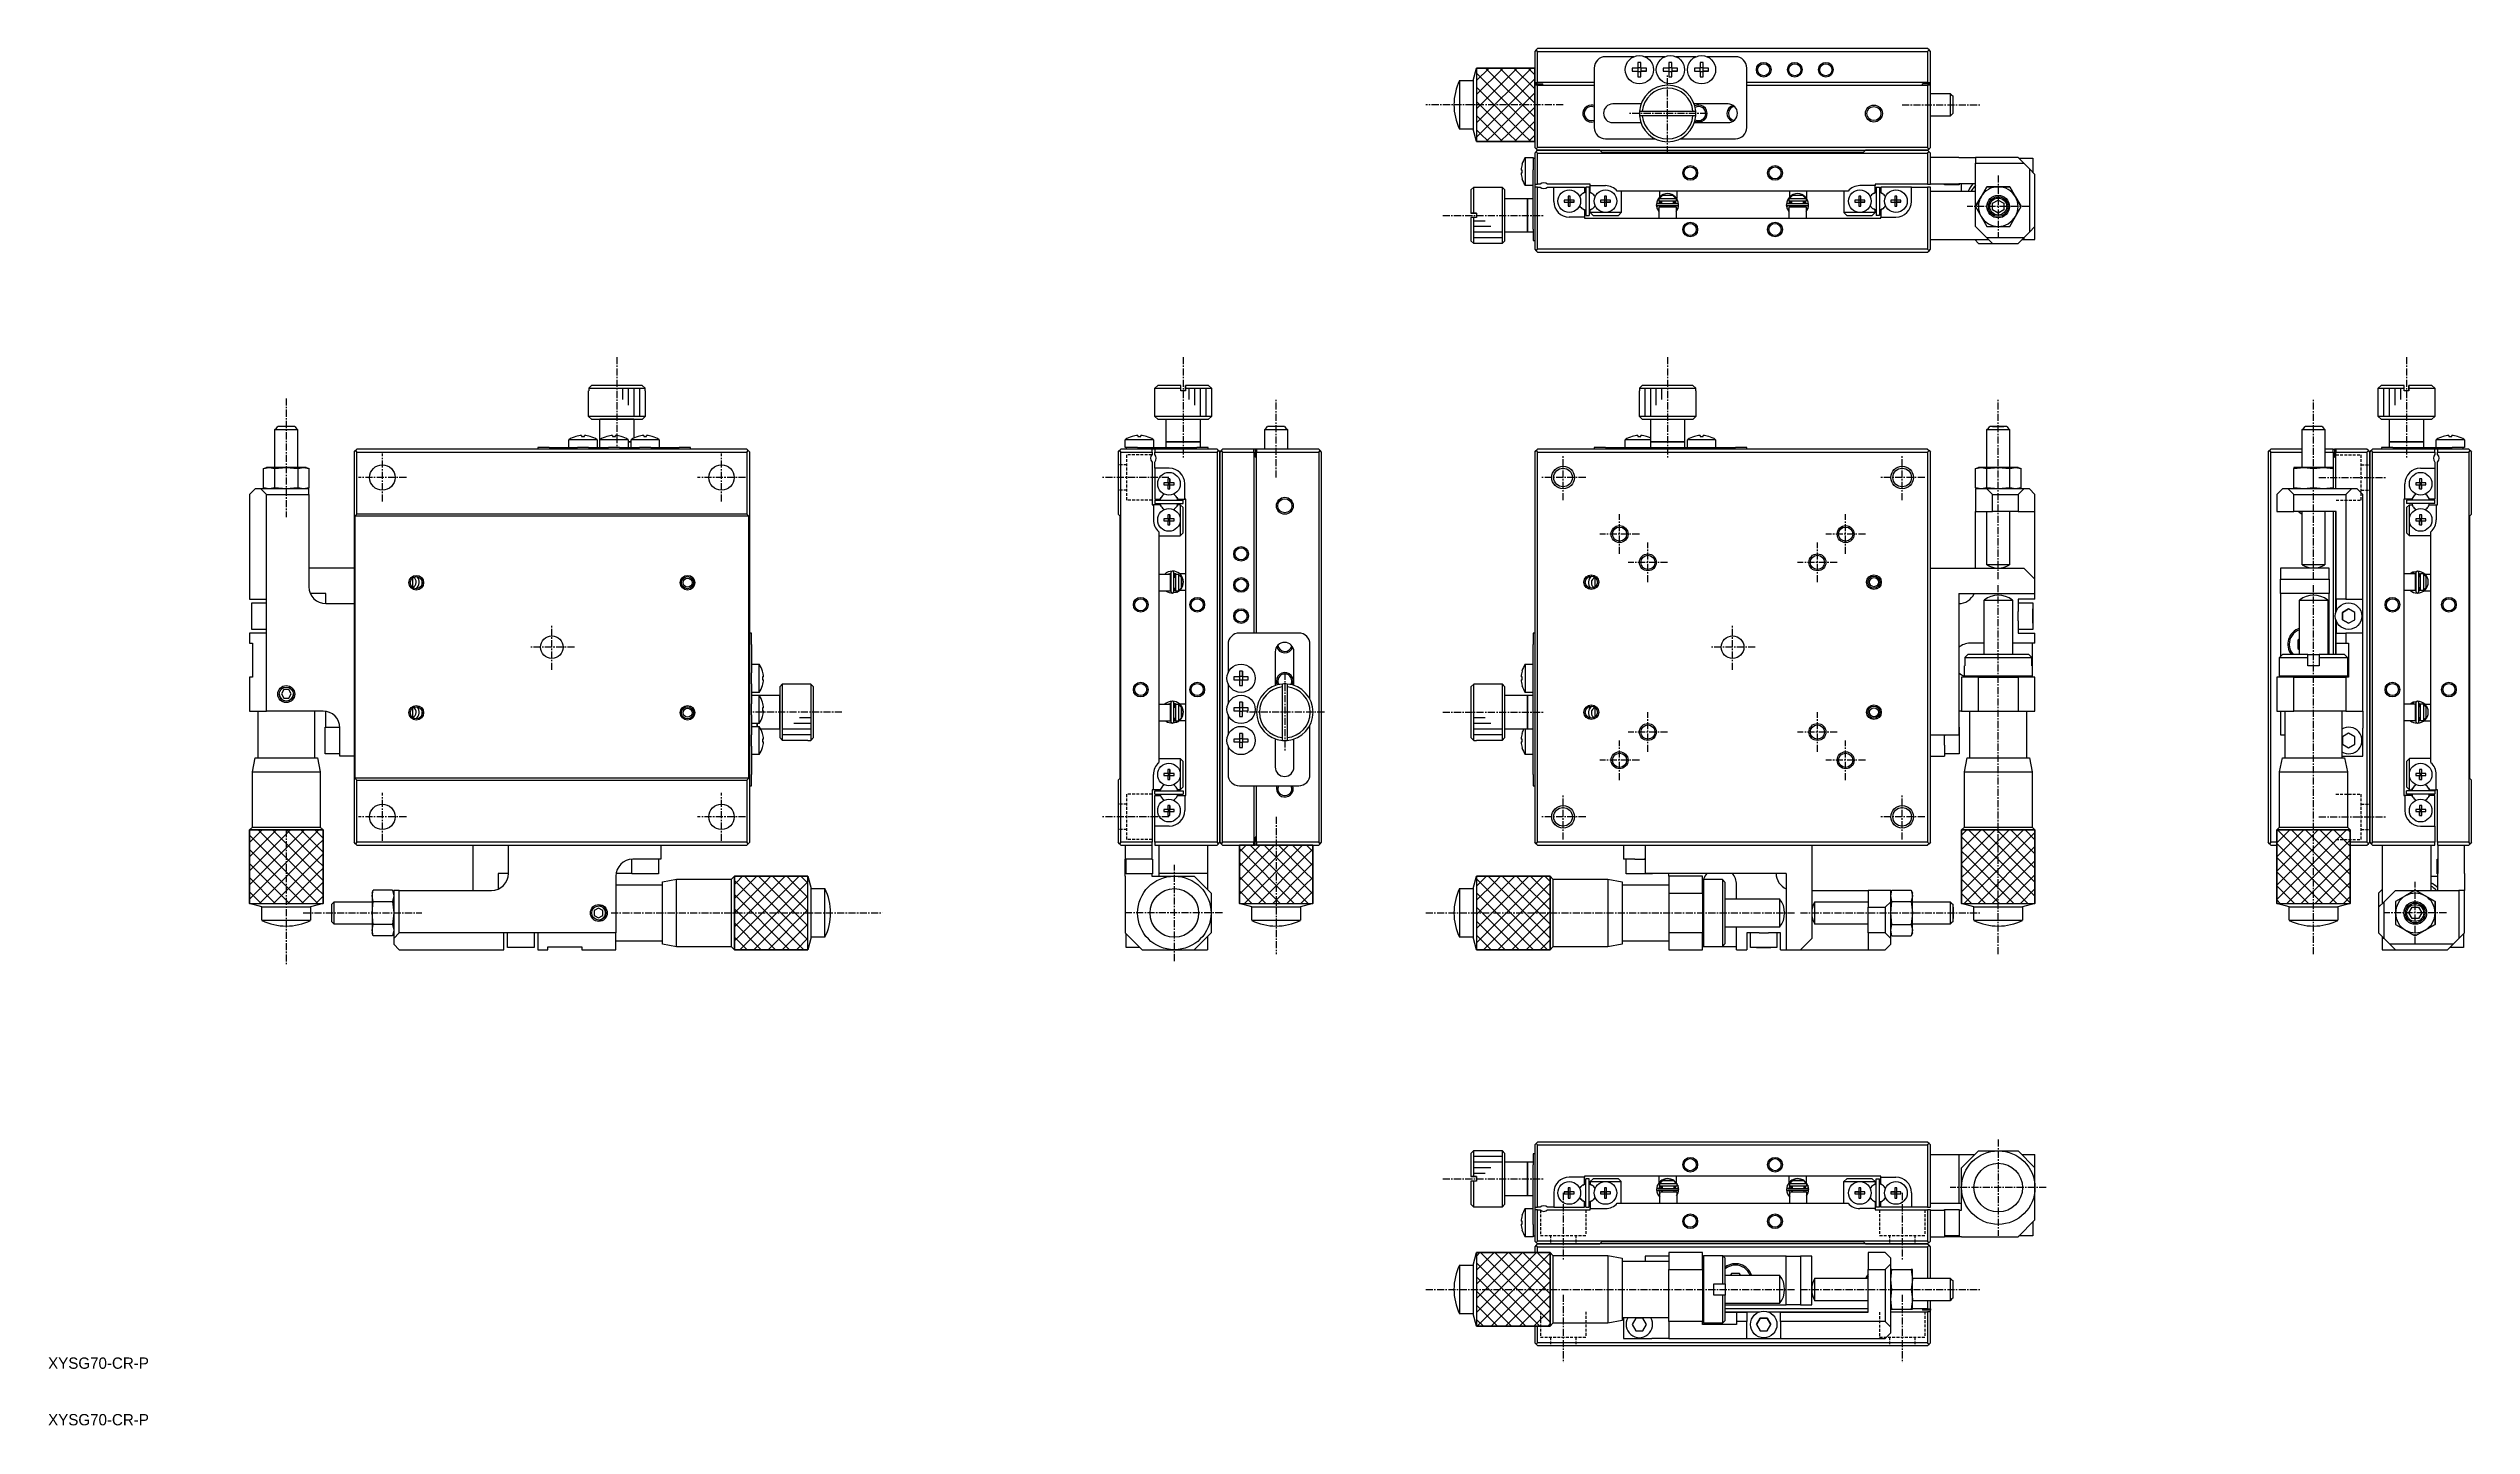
# Model space of a CAD drawing. Extents: x 10 to 439, y 10 to 253.
import ezdxf

# ---------------------------------------------------------------- set-up
doc = ezdxf.new("R2010")
doc.units = 0
doc.linetypes.add('CENTER', pattern=[2, 1.25, -0.25, 0.25, -0.25])
doc.linetypes.add('DASHED', pattern=[0.75, 0.5, -0.25])
doc.layers.get('0').update_dxf_attribs({"linetype": 'CONTINUOUS'})
doc.layers.add('CENTER', color=1, linetype='CENTER')
doc.styles.get("Standard").update_dxf_attribs({"font": 'FG教科書体NT-M'})

msp = doc.modelspace()

# ---------------------------------------------------------------- texts
at = {"color": 7, "linetype": 'CONTINUOUS'}
for p in [(10, 20), (10, 10)]:
    msp.add_text('XYSG70-CR-P', height=2, dxfattribs=at).set_placement(p)

# ---------------------------------------------------------------- linework, layer by layer
at = {"color": 7, "linetype": 'CONTINUOUS'}
for p, q in [((273.3, 253.21), (273.05, 252.96)), ((273.55, 253.46), (273.3, 253.21)), ((273.55, 252.96), (273.3, 253.21)), ((342.55, 253.46), (273.55, 253.46)), ((273.55, 252.96), (342.55, 252.96)), ((273.55, 247.46), (273.55, 252.96)), ((342.8, 253.21), (342.55, 253.46)), ((342.8, 253.21), (342.55, 252.96)), ((342.55, 252.96), (342.55, 247.46)), ((343.05, 252.96), (342.8, 253.21)), ((343.05, 247.46), (343.05, 252.96)), ((262.16, 247.81), (262.75, 250.01)), ((273.05, 250.01), (262.75, 250.01)), ((262.75, 250.01), (262.75, 237.01)), ((273.05, 237.01), (273.05, 250.01)), ((283.55, 250.01), (283.55, 239.51)), ((290.57, 252.01), (285.55, 252.01)), ((290.29, 249.97), (290.29, 249.45)), ((291.29, 249.97), (290.29, 249.97)), ((290.29, 249.45), (291.29, 249.45)), ((290.29, 249.45), (291.25, 249.45)), ((291.25, 249.97), (291.25, 249.45)), ((291.25, 249.45), (291.29, 249.45)), ((291.29, 250.97), (291.29, 249.97)), ((291.81, 250.97), (291.29, 250.97)), ((291.81, 250.02), (291.29, 250.02)), ((291.29, 249.45), (291.29, 248.46)), ((291.29, 249.41), (291.81, 249.41)), ((291.81, 249.97), (291.81, 250.97)), ((292.81, 249.97), (291.81, 249.97)), ((291.81, 249.45), (292.81, 249.45)), ((291.81, 248.46), (291.81, 249.45)), ((291.81, 249.45), (291.85, 249.45)), ((291.85, 249.45), (291.85, 249.97)), ((292.81, 249.45), (291.85, 249.45)), ((296.07, 252.01), (292.53, 252.01)), ((292.81, 249.45), (292.81, 249.97)), ((295.79, 249.97), (295.79, 249.45)), ((296.79, 249.97), (295.79, 249.97)), ((295.79, 249.45), (296.79, 249.45)), ((295.79, 249.45), (296.75, 249.45)), ((296.75, 249.97), (296.75, 249.45)), ((296.75, 249.45), (296.79, 249.45)), ((296.79, 250.97), (296.79, 249.97)), ((297.31, 250.97), (296.79, 250.97)), ((297.31, 250.02), (296.79, 250.02)), ((296.79, 249.45), (296.79, 248.46)), ((296.79, 249.41), (297.31, 249.41)), ((297.31, 249.97), (297.31, 250.97)), ((298.31, 249.97), (297.31, 249.97)), ((297.31, 249.45), (298.31, 249.45)), ((297.31, 248.46), (297.31, 249.45)), ((297.31, 249.45), (297.35, 249.45)), ((297.35, 249.45), (297.35, 249.97)), ((298.31, 249.45), (297.35, 249.45)), ((301.57, 252.01), (298.03, 252.01)), ((298.31, 249.45), (298.31, 249.97)), ((301.29, 249.97), (301.29, 249.45)), ((302.29, 249.97), (301.29, 249.97)), ((301.29, 249.45), (302.29, 249.45)), ((301.29, 249.45), (302.25, 249.45)), ((302.25, 249.97), (302.25, 249.45)), ((302.25, 249.45), (302.29, 249.45)), ((302.29, 250.97), (302.29, 249.97)), ((302.81, 250.97), (302.29, 250.97)), ((302.81, 250.02), (302.29, 250.02)), ((302.29, 249.45), (302.29, 248.46)), ((302.29, 249.41), (302.81, 249.41)), ((302.81, 249.97), (302.81, 250.97)), ((303.81, 249.97), (302.81, 249.97)), ((302.81, 249.45), (303.81, 249.45)), ((302.81, 248.46), (302.81, 249.45)), ((302.81, 249.45), (302.85, 249.45)), ((302.85, 249.45), (302.85, 249.97)), ((303.81, 249.45), (302.85, 249.45)), ((308.55, 252.01), (303.53, 252.01)), ((303.81, 249.45), (303.81, 249.97)), ((310.55, 239.51), (310.55, 250.01)), ((259.75, 247.81), (259.75, 239.21)), ((259.75, 247.81), (262.16, 247.81)), ((262.16, 247.81), (262.16, 239.21)), ((273.05, 247.46), (273.55, 247.46)), ((273.05, 247.46), (273.05, 247.21)), ((273.05, 247.21), (274.45, 247.21)), ((273.05, 246.96), (273.05, 247.21)), ((273.05, 246.96), (273.05, 235.96)), ((273.55, 246.96), (273.05, 246.96)), ((283.55, 247.46), (273.55, 247.46)), ((273.55, 235.96), (273.55, 246.96)), ((273.55, 246.96), (283.55, 246.96)), ((274.45, 246.96), (274.45, 247.21)), ((291.29, 248.46), (291.81, 248.46)), ((296.79, 248.46), (297.31, 248.46)), ((302.29, 248.46), (302.81, 248.46)), ((342.55, 247.46), (310.55, 247.46)), ((310.55, 246.96), (342.55, 246.96)), ((341.65, 246.96), (341.65, 247.21)), ((343.05, 247.21), (341.65, 247.21)), ((342.55, 247.46), (343.05, 247.46)), ((342.55, 246.96), (342.55, 235.96)), ((343.05, 246.96), (342.55, 246.96)), ((343.05, 247.21), (343.05, 247.46)), ((343.05, 246.96), (343.05, 247.21)), ((343.05, 235.96), (343.05, 246.96)), ((343.05, 245.51), (346.55, 245.51)), ((346.55, 245.51), (346.55, 243.51)), ((346.55, 245.51), (346.8, 245.26)), ((346.8, 245.26), (347.05, 245.01)), ((347.05, 243.51), (347.05, 245.01)), ((291.85, 243.66), (286.85, 243.66)), ((286.85, 240.36), (291.81, 240.36)), ((291.57, 242.36), (292.07, 242.36)), ((301.53, 241.56), (291.57, 241.56)), ((292.07, 241.56), (291.57, 241.56)), ((292.07, 242.36), (301.03, 242.36)), ((301.03, 241.56), (292.07, 241.56)), ((301.03, 242.36), (301.53, 242.36)), ((301.53, 241.56), (301.03, 241.56)), ((307.25, 243.66), (301.25, 243.66)), ((301.29, 240.36), (307.25, 240.36)), ((346.55, 241.51), (343.05, 241.51)), ((346.55, 243.51), (346.55, 241.51)), ((346.8, 241.76), (346.55, 241.51)), ((347.05, 242.01), (346.8, 241.76)), ((347.05, 242.01), (347.05, 243.51)), ((262.16, 239.21), (259.75, 239.21)), ((262.75, 237.01), (262.16, 239.21)), ((262.75, 237.01), (273.05, 237.01)), ((273.05, 235.96), (273.3, 235.71)), ((273.3, 235.71), (273.55, 235.96)), ((342.55, 235.96), (273.55, 235.96)), ((285.55, 237.51), (294.27, 237.51)), ((298.83, 237.51), (308.55, 237.51)), ((342.55, 235.96), (342.8, 235.71)), ((342.8, 235.71), (343.05, 235.96)), ((270.79, 231.97), (270.61, 231.97)), ((270.79, 232.97), (270.78, 232.98)), ((270.79, 231.45), (270.79, 231.97)), ((271.36, 234.21), (271.36, 229.21)), ((271.36, 234.21), (272.75, 234.21)), ((272.75, 234.21), (272.75, 234.01)), ((273.05, 234.01), (272.75, 234.01)), ((272.75, 234.01), (272.75, 232.01)), ((272.75, 230.64), (272.75, 232.01)), ((273.3, 235.21), (273.05, 234.96)), ((273.05, 234.96), (273.05, 229.46)), ((273.3, 235.71), (273.55, 235.46)), ((273.3, 235.21), (273.55, 235.46)), ((273.55, 234.96), (273.3, 235.21)), ((273.55, 235.46), (342.55, 235.46)), ((284.55, 235.46), (273.55, 235.46)), ((273.55, 229.46), (273.55, 234.96)), ((273.55, 234.96), (342.55, 234.96)), ((284.55, 235.46), (284.9, 235.11)), ((284.9, 235.11), (331.2, 235.11)), ((331.2, 235.11), (331.55, 235.46)), ((342.55, 235.46), (331.55, 235.46)), ((342.55, 235.46), (342.8, 235.71)), ((342.55, 235.46), (342.8, 235.21)), ((342.8, 235.21), (342.55, 234.96)), ((342.55, 234.96), (342.55, 229.46)), ((343.05, 234.96), (342.8, 235.21)), ((343.05, 229.46), (343.05, 234.96)), ((348.05, 234.21), (343.05, 234.21)), ((348.05, 234.21), (351.05, 234.21)), ((351.05, 234.21), (351.05, 233.21)), ((358.55, 234.21), (351.05, 234.21)), ((351.05, 225.59), (351.05, 233.21)), ((351.05, 233.21), (359.55, 233.21)), ((358.55, 234.21), (359.55, 233.21)), ((358.7, 234.06), (361.15, 234.06)), ((359.55, 233.21), (360.55, 232.21)), ((360.55, 232.21), (360.55, 221.01)), ((360.55, 232.21), (361.55, 231.21)), ((361.15, 234.06), (361.15, 231.61)), ((261.75, 228.46), (262.25, 228.96)), ((261.75, 228.46), (261.75, 224.36)), ((262.25, 224.36), (262.25, 228.96)), ((262.25, 228.96), (267.25, 228.96)), ((267.25, 228.96), (267.25, 223.96)), ((267.25, 228.96), (267.75, 228.46)), ((267.75, 223.96), (267.75, 228.46)), ((270.61, 231.45), (270.79, 231.45)), ((270.78, 230.45), (270.79, 230.46)), ((272.75, 229.21), (271.36, 229.21)), ((272.75, 221.51), (272.75, 230.64)), ((273.05, 229.46), (273.05, 228.96)), ((273.05, 229.46), (273.55, 229.46)), ((273.05, 228.96), (273.05, 217.96)), ((273.55, 228.96), (273.05, 228.96)), ((273.99, 229.46), (273.55, 229.46)), ((273.55, 228.96), (273.99, 228.96)), ((273.55, 217.96), (273.55, 228.96)), ((282.85, 229.46), (275.31, 229.46)), ((275.31, 228.96), (276.4, 228.96)), ((276.4, 226.41), (276.4, 228.96)), ((276.4, 228.96), (281.85, 228.96)), ((278.97, 227.35), (278.97, 226.64)), ((279.33, 227.35), (278.97, 227.35)), ((279.33, 226.64), (279.33, 227.35)), ((281.85, 228.01), (281.56, 227.84)), ((281.85, 228.96), (281.85, 228.01)), ((282.65, 228.96), (282.05, 228.96)), ((282.05, 228.96), (282.05, 223.96)), ((282.65, 228.96), (282.65, 223.96)), ((282.85, 229.21), (282.85, 229.46)), ((282.85, 229.21), (285.55, 229.21)), ((282.85, 228.01), (282.85, 229.21)), ((283.14, 227.84), (282.85, 228.01)), ((285.37, 227.35), (285.37, 226.64)), ((285.73, 227.35), (285.37, 227.35)), ((285.73, 226.64), (285.73, 227.35)), ((295.57, 228.26), (287.63, 228.26)), ((288.35, 228.26), (288.35, 224.46)), ((295.63, 227.46), (295.1, 226.96)), ((295.15, 227.22), (295.15, 228.26)), ((297.72, 228.26), (295.57, 228.26)), ((297.47, 227.46), (295.63, 227.46)), ((297.99, 226.96), (297.47, 227.46)), ((318.57, 228.26), (297.72, 228.26)), ((298.15, 228.26), (298.15, 226.95)), ((318.63, 227.46), (318.1, 226.96)), ((318.15, 227.22), (318.15, 228.26)), ((320.72, 228.26), (318.57, 228.26)), ((320.47, 227.46), (318.63, 227.46)), ((320.99, 226.96), (320.47, 227.46)), ((328.47, 228.26), (320.72, 228.26)), ((321.15, 228.26), (321.15, 226.95)), ((327.75, 228.26), (327.75, 224.46)), ((330.37, 227.35), (330.37, 226.64)), ((330.73, 227.35), (330.37, 227.35)), ((333.25, 229.21), (330.55, 229.21)), ((330.73, 226.64), (330.73, 227.35)), ((332.96, 227.84), (333.25, 228.01)), ((333.25, 229.46), (333.25, 229.21)), ((342.55, 229.46), (333.25, 229.46)), ((333.25, 228.01), (333.25, 229.21)), ((333.45, 228.96), (333.45, 223.96)), ((333.45, 228.96), (334.05, 228.96)), ((334.05, 228.96), (334.05, 223.96)), ((334.25, 228.96), (334.25, 228.01)), ((339.7, 228.96), (334.25, 228.96)), ((334.25, 228.01), (334.54, 227.84)), ((336.77, 227.35), (336.77, 226.64)), ((337.13, 227.35), (336.77, 227.35)), ((337.13, 226.64), (337.13, 227.35)), ((339.7, 226.41), (339.7, 228.96)), ((339.7, 228.96), (342.55, 228.96)), ((342.55, 229.46), (343.05, 229.46)), ((342.55, 228.96), (342.55, 217.96)), ((343.05, 228.96), (342.55, 228.96)), ((343.05, 229.51), (348.05, 229.51)), ((343.05, 217.96), (343.05, 228.96)), ((343.05, 228.26), (351.05, 228.26)), ((345.55, 229.36), (345.55, 229.51)), ((348.15, 229.36), (345.55, 229.36)), ((351.05, 229.51), (348.05, 229.51)), ((348.15, 229.51), (348.15, 229.36)), ((348.55, 228.26), (348.55, 229.51)), ((352.02, 227.26), (351.01, 225.51)), ((351.05, 225.59), (352.02, 227.26)), ((353.03, 229.01), (352.02, 227.26)), ((352.02, 227.26), (353.03, 229.01)), ((355.05, 229.01), (353.03, 229.01)), ((353.03, 229.01), (355.05, 229.01)), ((357.07, 229.01), (355.05, 229.01)), ((355.05, 229.01), (357.07, 229.01)), ((358.08, 227.26), (357.07, 229.01)), ((357.07, 229.01), (358.08, 227.26)), ((359.09, 225.51), (358.08, 227.26)), ((358.08, 227.26), (359.09, 225.51)), ((361.55, 222.01), (361.55, 231.21)), ((262.25, 224.36), (261.75, 224.36)), ((261.75, 224.36), (262.25, 224.36)), ((261.75, 223.56), (261.75, 219.46)), ((262.25, 223.56), (261.75, 223.56)), ((262.75, 224.36), (262.25, 224.36)), ((262.25, 224.36), (262.75, 224.36)), ((262.25, 218.96), (262.25, 223.56)), ((262.75, 223.56), (262.25, 223.56)), ((262.75, 224.36), (262.75, 223.56)), ((267.25, 223.96), (267.25, 218.96)), ((267.75, 226.96), (271.75, 226.96)), ((267.75, 219.46), (267.75, 223.96)), ((271.75, 226.96), (271.75, 223.96)), ((271.75, 223.96), (271.75, 226.96)), ((271.75, 226.96), (272.75, 226.96)), ((271.75, 223.96), (271.75, 220.96)), ((271.75, 220.96), (271.75, 223.96)), ((278.26, 226.64), (278.26, 226.28)), ((278.97, 226.64), (278.26, 226.64)), ((278.26, 226.28), (278.97, 226.28)), ((278.26, 226.28), (278.97, 226.28)), ((278.98, 226.63), (278.97, 226.64)), ((278.98, 226.29), (278.97, 226.28)), ((278.97, 226.28), (278.97, 225.58)), ((278.97, 225.58), (279.33, 225.58)), ((279.32, 226.63), (278.98, 226.63)), ((278.98, 226.63), (278.98, 226.29)), ((278.98, 226.29), (279.32, 226.29)), ((281.85, 223.66), (279.15, 223.66)), ((279.32, 226.63), (279.33, 226.64)), ((279.32, 226.29), (279.32, 226.63)), ((279.32, 226.29), (279.33, 226.28)), ((280.04, 226.64), (279.33, 226.64)), ((279.33, 226.28), (280.04, 226.28)), ((279.33, 225.58), (279.33, 226.28)), ((280.04, 226.28), (279.33, 226.28)), ((280.04, 226.28), (280.04, 226.64)), ((281.56, 225.09), (281.85, 224.92)), ((281.85, 224.92), (281.85, 223.66)), ((281.85, 223.66), (281.85, 223.46)), ((281.85, 223.46), (334.25, 223.46)), ((282.05, 223.96), (282.65, 223.96)), ((282.85, 224.92), (283.14, 225.09)), ((282.85, 224.46), (282.85, 224.92)), ((285.55, 224.46), (282.85, 224.46)), ((282.85, 224.46), (283.35, 223.96)), ((283.35, 223.96), (287.85, 223.96)), ((284.66, 226.64), (284.66, 226.28)), ((285.37, 226.64), (284.66, 226.64)), ((284.66, 226.28), (285.37, 226.28)), ((284.66, 226.28), (285.37, 226.28)), ((285.38, 226.63), (285.37, 226.64)), ((285.38, 226.29), (285.37, 226.28)), ((285.37, 226.28), (285.37, 225.58)), ((285.37, 225.58), (285.73, 225.58)), ((285.72, 226.63), (285.38, 226.63)), ((285.38, 226.63), (285.38, 226.29)), ((285.38, 226.29), (285.72, 226.29)), ((288.35, 224.46), (285.55, 224.46)), ((285.72, 226.63), (285.73, 226.64)), ((285.72, 226.29), (285.72, 226.63)), ((285.72, 226.29), (285.73, 226.28)), ((286.44, 226.64), (285.73, 226.64)), ((285.73, 226.28), (286.44, 226.28)), ((285.73, 225.58), (285.73, 226.28)), ((286.44, 226.28), (285.73, 226.28)), ((286.44, 226.28), (286.44, 226.64)), ((287.85, 223.96), (288.35, 224.46)), ((294.76, 225.08), (294.6, 225.83)), ((294.7, 225.46), (294.71, 225.49)), ((294.7, 225.43), (294.7, 225.46)), ((294.7, 225.39), (294.7, 225.43)), ((294.7, 225.36), (294.7, 225.39)), ((294.7, 225.32), (294.7, 225.36)), ((294.7, 225.29), (294.7, 225.32)), ((294.7, 225.25), (294.7, 225.29)), ((294.71, 225.22), (294.7, 225.25)), ((294.71, 225.49), (294.72, 225.53)), ((294.72, 225.19), (294.71, 225.22)), ((294.72, 225.56), (294.74, 225.59)), ((294.72, 225.53), (294.72, 225.56)), ((294.73, 225.15), (294.72, 225.19)), ((294.74, 225.12), (294.73, 225.15)), ((294.74, 225.59), (294.75, 225.62)), ((294.75, 225.09), (294.74, 225.12)), ((294.75, 225.62), (294.76, 225.66)), ((294.75, 225.09), (294.75, 225.09)), ((294.75, 225.09), (294.75, 225.09)), ((294.75, 225.09), (294.76, 225.09)), ((295.05, 224.61), (294.75, 225.09)), ((294.76, 225.66), (294.77, 225.66)), ((294.76, 225.08), (295.05, 225.19)), ((294.76, 225.09), (294.76, 225.09)), ((294.76, 225.09), (294.77, 225.09)), ((294.76, 225.06), (294.76, 225.08)), ((294.77, 225.09), (294.77, 225.09)), ((294.77, 225.09), (294.78, 225.09)), ((294.78, 225.09), (294.79, 225.09)), ((294.79, 226.05), (298.29, 226.05)), ((298.29, 225.66), (294.79, 225.66)), ((294.79, 225.09), (294.8, 225.09)), ((294.8, 225.09), (294.81, 225.1)), ((294.81, 225.1), (294.82, 225.1)), ((294.82, 225.1), (294.83, 225.1)), ((294.83, 225.1), (294.84, 225.11)), ((294.84, 225.11), (294.86, 225.11)), ((294.86, 225.11), (294.87, 225.12)), ((294.87, 225.12), (294.88, 225.12)), ((294.88, 225.12), (294.9, 225.13)), ((294.9, 225.13), (294.91, 225.13)), ((294.91, 225.13), (294.93, 225.14)), ((294.93, 225.14), (294.94, 225.15)), ((294.94, 225.15), (294.96, 225.15)), ((294.96, 225.15), (294.97, 225.16)), ((294.97, 225.16), (294.99, 225.17)), ((294.99, 225.17), (295, 225.17)), ((295.11, 226.46), (295, 226.05)), ((295, 225.17), (295.01, 225.18)), ((295.01, 225.18), (295.03, 225.19)), ((295.03, 225.19), (295.04, 225.19)), ((295.04, 225.19), (295.05, 225.2)), ((295.05, 226.96), (295.1, 226.96)), ((295.05, 226.46), (295.05, 226.96)), ((298.05, 226.46), (295.05, 226.46)), ((295.05, 225.46), (298.05, 225.46)), ((295.05, 223.46), (295.05, 225.46)), ((295.1, 226.96), (297.99, 226.96)), ((295.11, 225.47), (295.1, 225.46)), ((295.12, 225.5), (295.11, 225.49)), ((295.11, 225.49), (295.11, 225.47)), ((295.13, 225.52), (295.12, 225.5)), ((295.14, 225.53), (295.13, 225.52)), ((295.15, 225.54), (295.14, 225.53)), ((295.15, 226.26), (295.15, 226.46)), ((295.55, 226.26), (295.15, 226.26)), ((295.16, 225.56), (295.15, 225.55)), ((295.15, 225.55), (295.15, 225.54)), ((295.17, 225.57), (295.16, 225.56)), ((295.19, 225.58), (295.17, 225.57)), ((295.2, 225.59), (295.19, 225.58)), ((295.21, 225.6), (295.2, 225.59)), ((295.22, 225.61), (295.21, 225.6)), ((295.23, 225.62), (295.22, 225.61)), ((295.25, 225.63), (295.23, 225.62)), ((295.26, 225.63), (295.25, 225.63)), ((295.27, 225.64), (295.26, 225.63)), ((295.29, 225.64), (295.27, 225.64)), ((295.3, 225.65), (295.29, 225.64)), ((295.32, 225.65), (295.3, 225.65)), ((295.33, 225.66), (295.32, 225.65)), ((295.35, 225.66), (295.33, 225.66)), ((295.36, 225.66), (295.35, 225.66)), ((295.38, 225.66), (295.36, 225.66)), ((295.39, 225.66), (295.38, 225.66)), ((295.55, 226.05), (295.55, 226.46)), ((295.55, 225.46), (295.55, 225.66)), ((297.55, 226.46), (297.55, 226.05)), ((298.04, 226.26), (297.55, 226.26)), ((297.55, 225.66), (297.55, 225.46)), ((297.65, 226.26), (297.65, 226.05)), ((297.65, 225.66), (297.65, 225.46)), ((297.71, 225.66), (297.69, 225.66)), ((297.69, 225.66), (297.69, 225.66)), ((297.72, 225.66), (297.71, 225.66)), ((297.74, 225.66), (297.72, 225.66)), ((297.75, 225.66), (297.74, 225.66)), ((297.77, 225.65), (297.75, 225.66)), ((297.78, 225.65), (297.77, 225.65)), ((297.8, 225.64), (297.78, 225.65)), ((297.81, 225.64), (297.8, 225.64)), ((297.82, 225.63), (297.81, 225.64)), ((297.84, 225.62), (297.82, 225.63)), ((297.85, 225.62), (297.84, 225.62)), ((297.86, 225.61), (297.85, 225.62)), ((297.88, 225.6), (297.86, 225.61)), ((297.89, 225.59), (297.88, 225.6)), ((297.9, 225.58), (297.89, 225.59)), ((297.91, 225.57), (297.9, 225.58)), ((297.92, 225.56), (297.91, 225.57)), ((297.93, 225.55), (297.92, 225.56)), ((297.94, 225.53), (297.93, 225.55)), ((297.95, 225.52), (297.94, 225.53)), ((297.95, 225.51), (297.95, 225.52)), ((297.96, 225.49), (297.95, 225.51)), ((297.97, 225.48), (297.96, 225.49)), ((298.08, 226.05), (297.97, 226.46)), ((297.97, 225.47), (297.97, 225.48)), ((297.97, 225.46), (297.97, 225.47)), ((297.99, 226.96), (298.05, 226.96)), ((298.05, 226.96), (298.05, 226.46)), ((298.05, 225.46), (298.05, 223.46)), ((298.33, 225.09), (298.32, 225.07)), ((298.34, 225.13), (298.33, 225.09)), ((298.33, 225.1), (298.33, 225.09)), ((298.33, 225.09), (298.33, 225.09)), ((298.33, 225.09), (298.33, 225.09)), ((298.35, 225.14), (298.34, 225.14)), ((298.34, 225.14), (298.34, 225.13)), ((298.34, 225.13), (298.34, 225.13)), ((298.34, 225.13), (298.34, 225.13)), ((298.35, 225.15), (298.35, 225.15)), ((298.35, 225.15), (298.35, 225.15)), ((298.35, 225.15), (298.35, 225.15)), ((298.35, 225.15), (298.35, 225.14)), ((298.35, 225.14), (298.35, 225.14)), ((298.35, 225.14), (298.35, 225.14)), ((298.35, 225.14), (298.35, 225.14)), ((317.76, 225.06), (317.6, 225.83)), ((317.7, 225.46), (317.71, 225.49)), ((317.7, 225.43), (317.7, 225.46)), ((317.7, 225.39), (317.7, 225.43)), ((317.7, 225.36), (317.7, 225.39)), ((317.7, 225.32), (317.7, 225.36)), ((317.7, 225.29), (317.7, 225.32)), ((317.7, 225.25), (317.7, 225.29)), ((317.71, 225.22), (317.7, 225.25)), ((317.71, 225.49), (317.72, 225.53)), ((317.72, 225.19), (317.71, 225.22)), ((317.72, 225.56), (317.74, 225.59)), ((317.72, 225.53), (317.72, 225.56)), ((317.73, 225.15), (317.72, 225.19)), ((317.74, 225.12), (317.73, 225.15)), ((317.74, 225.59), (317.75, 225.62)), ((317.75, 225.09), (317.74, 225.12)), ((317.75, 225.62), (317.76, 225.66)), ((317.75, 225.09), (317.75, 225.09)), ((317.75, 225.09), (317.75, 225.09)), ((317.75, 225.09), (317.76, 225.09)), ((318.05, 224.61), (317.75, 225.09)), ((317.76, 225.66), (317.77, 225.66)), ((317.76, 225.08), (318.05, 225.19)), ((317.76, 225.09), (317.76, 225.09)), ((317.76, 225.09), (317.77, 225.09)), ((317.77, 225.09), (317.77, 225.09)), ((317.77, 225.09), (317.78, 225.09)), ((317.78, 225.09), (317.79, 225.09)), ((317.79, 226.05), (321.29, 226.05)), ((321.29, 225.66), (317.79, 225.66)), ((317.79, 225.09), (317.8, 225.09)), ((317.8, 225.09), (317.81, 225.1)), ((317.81, 225.1), (317.82, 225.1)), ((317.82, 225.1), (317.83, 225.1)), ((317.83, 225.1), (317.84, 225.11)), ((317.84, 225.11), (317.86, 225.11)), ((317.86, 225.11), (317.87, 225.12)), ((317.87, 225.12), (317.88, 225.12)), ((317.88, 225.12), (317.9, 225.13)), ((317.9, 225.13), (317.91, 225.13)), ((317.91, 225.13), (317.93, 225.14)), ((317.93, 225.14), (317.94, 225.15)), ((317.94, 225.15), (317.96, 225.15)), ((317.96, 225.15), (317.97, 225.16)), ((317.97, 225.16), (317.99, 225.17)), ((317.99, 225.17), (318, 225.17)), ((318.11, 226.46), (318, 226.05)), ((318, 225.17), (318.01, 225.18)), ((318.01, 225.18), (318.03, 225.19)), ((318.03, 225.19), (318.04, 225.19)), ((318.04, 225.19), (318.05, 225.2)), ((318.05, 226.96), (318.1, 226.96)), ((318.05, 226.46), (318.05, 226.96)), ((321.05, 226.46), (318.05, 226.46)), ((318.05, 225.46), (321.05, 225.46)), ((318.05, 223.46), (318.05, 225.46)), ((318.1, 226.96), (320.99, 226.96)), ((318.11, 225.47), (318.1, 225.46)), ((318.12, 225.5), (318.11, 225.49)), ((318.11, 225.49), (318.11, 225.47)), ((318.13, 225.52), (318.12, 225.5)), ((318.14, 225.53), (318.13, 225.52)), ((318.15, 225.54), (318.14, 225.53)), ((318.15, 226.26), (318.15, 226.46)), ((318.55, 226.26), (318.15, 226.26)), ((318.16, 225.56), (318.15, 225.55)), ((318.15, 225.55), (318.15, 225.54)), ((318.17, 225.57), (318.16, 225.56)), ((318.19, 225.58), (318.17, 225.57)), ((318.2, 225.59), (318.19, 225.58)), ((318.21, 225.6), (318.2, 225.59)), ((318.22, 225.61), (318.21, 225.6)), ((318.23, 225.62), (318.22, 225.61)), ((318.25, 225.63), (318.23, 225.62)), ((318.26, 225.63), (318.25, 225.63)), ((318.27, 225.64), (318.26, 225.63)), ((318.29, 225.64), (318.27, 225.64)), ((318.3, 225.65), (318.29, 225.64)), ((318.32, 225.65), (318.3, 225.65)), ((318.33, 225.66), (318.32, 225.65)), ((318.35, 225.66), (318.33, 225.66)), ((318.36, 225.66), (318.35, 225.66)), ((318.38, 225.66), (318.36, 225.66)), ((318.39, 225.66), (318.38, 225.66)), ((318.55, 226.05), (318.55, 226.46)), ((318.55, 225.46), (318.55, 225.66)), ((320.55, 226.46), (320.55, 226.05)), ((321.04, 226.26), (320.55, 226.26)), ((320.55, 225.66), (320.55, 225.46)), ((320.65, 226.26), (320.65, 226.05)), ((320.65, 225.66), (320.65, 225.46)), ((320.71, 225.66), (320.69, 225.66)), ((320.69, 225.66), (320.69, 225.66)), ((320.72, 225.66), (320.71, 225.66)), ((320.74, 225.66), (320.72, 225.66)), ((320.75, 225.66), (320.74, 225.66)), ((320.77, 225.65), (320.75, 225.66)), ((320.78, 225.65), (320.77, 225.65)), ((320.8, 225.64), (320.78, 225.65)), ((320.81, 225.64), (320.8, 225.64)), ((320.82, 225.63), (320.81, 225.64)), ((320.84, 225.62), (320.82, 225.63)), ((320.85, 225.62), (320.84, 225.62)), ((320.86, 225.61), (320.85, 225.62)), ((320.88, 225.6), (320.86, 225.61)), ((320.89, 225.59), (320.88, 225.6)), ((320.9, 225.58), (320.89, 225.59)), ((320.91, 225.57), (320.9, 225.58)), ((320.92, 225.56), (320.91, 225.57)), ((320.93, 225.55), (320.92, 225.56)), ((320.94, 225.53), (320.93, 225.55)), ((320.95, 225.52), (320.94, 225.53)), ((320.95, 225.51), (320.95, 225.52)), ((320.96, 225.49), (320.95, 225.51)), ((320.97, 225.48), (320.96, 225.49)), ((321.08, 226.05), (320.97, 226.46)), ((320.97, 225.47), (320.97, 225.48)), ((320.97, 225.46), (320.97, 225.47)), ((320.99, 226.96), (321.05, 226.96)), ((321.05, 226.96), (321.05, 226.46)), ((321.05, 225.46), (321.05, 223.46)), ((321.33, 225.09), (321.32, 225.07)), ((321.32, 225.08), (321.32, 225.08)), ((321.34, 225.13), (321.33, 225.09)), ((321.33, 225.1), (321.33, 225.09)), ((321.33, 225.09), (321.33, 225.09)), ((321.33, 225.09), (321.33, 225.09)), ((321.35, 225.14), (321.34, 225.14)), ((321.34, 225.14), (321.34, 225.13)), ((321.34, 225.13), (321.34, 225.13)), ((321.34, 225.13), (321.34, 225.13)), ((321.35, 225.15), (321.35, 225.15)), ((321.35, 225.15), (321.35, 225.15)), ((321.35, 225.15), (321.35, 225.15)), ((321.35, 225.15), (321.35, 225.14)), ((321.35, 225.14), (321.35, 225.14)), ((321.35, 225.14), (321.35, 225.14)), ((321.35, 225.14), (321.35, 225.14)), ((330.55, 224.46), (327.75, 224.46)), ((327.75, 224.46), (328.25, 223.96)), ((328.25, 223.96), (332.75, 223.96)), ((329.66, 226.64), (329.66, 226.28)), ((330.37, 226.64), (329.66, 226.64)), ((329.66, 226.28), (330.37, 226.28)), ((329.66, 226.28), (330.37, 226.28)), ((330.38, 226.63), (330.37, 226.64)), ((330.38, 226.29), (330.37, 226.28)), ((330.37, 226.28), (330.37, 225.58)), ((330.37, 225.58), (330.73, 225.58)), ((330.72, 226.63), (330.38, 226.63)), ((330.38, 226.63), (330.38, 226.29)), ((330.38, 226.29), (330.72, 226.29)), ((333.25, 224.46), (330.55, 224.46)), ((330.72, 226.63), (330.73, 226.64)), ((330.72, 226.29), (330.72, 226.63)), ((330.72, 226.29), (330.73, 226.28)), ((331.44, 226.64), (330.73, 226.64)), ((330.73, 226.28), (331.44, 226.28)), ((330.73, 225.58), (330.73, 226.28)), ((331.44, 226.28), (330.73, 226.28)), ((331.44, 226.28), (331.44, 226.64)), ((332.75, 223.96), (333.25, 224.46)), ((333.25, 224.92), (332.96, 225.09)), ((333.25, 224.46), (333.25, 224.92)), ((334.05, 223.96), (333.45, 223.96)), ((334.54, 225.09), (334.25, 224.92)), ((334.25, 224.92), (334.25, 223.66)), ((334.25, 223.66), (336.95, 223.66)), ((334.25, 223.46), (334.25, 223.66)), ((336.06, 226.64), (336.06, 226.28)), ((336.77, 226.64), (336.06, 226.64)), ((336.06, 226.28), (336.77, 226.28)), ((336.06, 226.28), (336.77, 226.28)), ((336.78, 226.63), (336.77, 226.64)), ((336.78, 226.29), (336.77, 226.28)), ((336.77, 226.28), (336.77, 225.58)), ((336.77, 225.58), (337.13, 225.58)), ((337.12, 226.63), (336.78, 226.63)), ((336.78, 226.63), (336.78, 226.29)), ((336.78, 226.29), (337.12, 226.29)), ((337.12, 226.63), (337.13, 226.64)), ((337.12, 226.29), (337.12, 226.63)), ((337.12, 226.29), (337.13, 226.28)), ((337.84, 226.64), (337.13, 226.64)), ((337.13, 226.28), (337.84, 226.28)), ((337.13, 225.58), (337.13, 226.28)), ((337.84, 226.28), (337.13, 226.28)), ((337.84, 226.28), (337.84, 226.64)), ((351.01, 225.51), (351.05, 225.59)), ((351.01, 225.51), (352.02, 223.76)), ((351.05, 222.01), (351.05, 225.44)), ((352.02, 223.76), (353.03, 222.01)), ((354.05, 226.09), (355.05, 226.67)), ((354.05, 224.94), (354.05, 226.09)), ((355.05, 224.36), (354.05, 224.94)), ((355.05, 224.36), (354.05, 224.94)), ((355.05, 226.67), (356.05, 226.09)), ((356.05, 224.94), (355.05, 224.36)), ((356.05, 224.94), (355.05, 224.36)), ((356.05, 226.09), (356.05, 224.94)), ((357.07, 222.01), (358.08, 223.76)), ((358.08, 223.76), (359.09, 225.51)), ((262.25, 218.96), (261.75, 219.46)), ((267.25, 218.96), (262.25, 218.96)), ((267.75, 219.46), (267.25, 218.96)), ((271.75, 220.96), (267.75, 220.96)), ((272.75, 220.96), (271.75, 220.96)), ((272.75, 221.51), (272.75, 219.51)), ((272.75, 219.51), (273.05, 219.51)), ((343.05, 219.66), (353.4, 219.66)), ((351.55, 219.01), (350.9, 219.66)), ((353.05, 220.01), (351.05, 222.01)), ((351.55, 219.01), (354.05, 219.01)), ((353.03, 222.01), (355.05, 222.01)), ((359.55, 220.01), (353.05, 220.01)), ((354.05, 219.01), (353.05, 220.01)), ((354.05, 219.01), (358.55, 219.01)), ((355.05, 222.01), (357.07, 222.01)), ((359.55, 220.01), (358.55, 219.01)), ((359.2, 219.66), (359.55, 219.66)), ((360.55, 221.01), (359.55, 220.01)), ((359.55, 220.01), (359.55, 219.66)), ((359.55, 219.66), (361.55, 219.66)), ((361.55, 222.01), (360.55, 221.01)), ((361.55, 219.66), (361.55, 222.01)), ((273.05, 217.96), (273.3, 217.71)), ((273.3, 217.71), (273.55, 217.96)), ((273.55, 217.46), (273.3, 217.71)), ((342.55, 217.96), (273.55, 217.96)), ((273.55, 217.46), (342.55, 217.46)), ((342.55, 217.96), (342.8, 217.71)), ((342.55, 217.46), (342.8, 217.71)), ((342.8, 217.71), (343.05, 217.96)), ((106.16, 193.9), (105.66, 193.4)), ((105.66, 193.4), (115.63, 193.4)), ((105.66, 193.4), (105.66, 192.9)), ((115.12, 193.9), (106.16, 193.9)), ((115.63, 193.4), (115.12, 193.9)), ((115.63, 192.9), (115.63, 193.4)), ((205.82, 193.4), (206.32, 193.9)), ((205.82, 193.4), (210.42, 193.4)), ((205.82, 188.4), (205.82, 193.4)), ((210.42, 193.9), (206.32, 193.9)), ((210.42, 193.4), (210.42, 193.9)), ((210.42, 192.9), (210.42, 193.4)), ((211.22, 193.4), (211.22, 193.9)), ((211.22, 193.9), (211.22, 193.4)), ((215.32, 193.9), (211.22, 193.9)), ((211.22, 192.9), (211.22, 193.4)), ((211.22, 193.4), (215.82, 193.4)), ((211.22, 193.4), (211.22, 192.9)), ((215.32, 193.9), (215.82, 193.4)), ((215.82, 193.4), (215.82, 188.4)), ((292.07, 193.9), (291.57, 193.4)), ((291.57, 193.4), (301.53, 193.4)), ((291.57, 193.4), (291.57, 192.9)), ((301.03, 193.9), (292.07, 193.9)), ((301.03, 193.9), (292.07, 193.9)), ((301.53, 193.4), (301.03, 193.9)), ((301.53, 192.9), (301.53, 193.4)), ((422.29, 193.4), (422.79, 193.9)), ((422.29, 193.4), (426.89, 193.4)), ((422.29, 188.4), (422.29, 193.4)), ((426.89, 193.9), (422.79, 193.9)), ((426.89, 193.4), (426.89, 193.9)), ((426.89, 192.9), (426.89, 193.4)), ((427.69, 193.4), (427.69, 193.9)), ((427.69, 193.9), (427.69, 193.4)), ((431.79, 193.9), (427.69, 193.9)), ((427.69, 192.9), (427.69, 193.4)), ((427.69, 193.4), (432.29, 193.4)), ((427.69, 193.4), (427.69, 192.9)), ((431.79, 193.9), (432.29, 193.4)), ((432.29, 193.4), (432.29, 188.4)), ((105.66, 192.9), (105.64, 192.9)), ((105.64, 188.4), (105.64, 192.9)), ((115.64, 192.9), (115.63, 192.9)), ((115.64, 192.9), (115.64, 188.4)), ((211.22, 192.9), (210.42, 192.9)), ((291.57, 192.9), (291.55, 192.9)), ((291.57, 192.9), (291.55, 192.9)), ((291.55, 188.4), (291.55, 192.9)), ((301.55, 192.9), (301.53, 192.9)), ((301.55, 192.9), (301.53, 192.9)), ((301.55, 192.9), (301.55, 188.4)), ((427.69, 192.9), (426.89, 192.9)), ((50.14, 186.1), (50.39, 186.35)), ((50.14, 186.1), (54.14, 186.1)), ((50.14, 179.4), (50.14, 186.1)), ((50.39, 186.35), (50.64, 186.6)), ((53.64, 186.6), (50.64, 186.6)), ((53.64, 186.6), (53.89, 186.35)), ((53.89, 186.35), (54.14, 186.1)), ((54.14, 186.1), (54.14, 179.4)), ((103.38, 184.87), (103.38, 184.86)), ((104.38, 185.03), (104.38, 184.86)), ((104.38, 184.86), (104.9, 184.86)), ((104.9, 184.86), (104.9, 185.03)), ((115.64, 188.4), (105.64, 188.4)), ((106.14, 187.9), (105.64, 188.4)), ((105.9, 184.86), (105.9, 184.87)), ((106.14, 187.9), (107.64, 187.9)), ((106.14, 187.9), (115.14, 187.9)), ((107.64, 187.9), (113.64, 187.9)), ((113.64, 187.9), (107.64, 187.9)), ((107.64, 184.29), (107.64, 187.9)), ((108.88, 184.87), (108.88, 184.86)), ((109.88, 185.03), (109.88, 184.86)), ((109.88, 184.86), (110.4, 184.86)), ((110.4, 184.86), (110.4, 185.03)), ((111.4, 184.86), (111.4, 184.87)), ((113.64, 187.9), (115.14, 187.9)), ((113.64, 187.9), (113.64, 184.58)), ((114.38, 184.87), (114.38, 184.86)), ((115.64, 188.4), (115.14, 187.9)), ((115.38, 185.03), (115.38, 184.86)), ((115.38, 184.86), (115.9, 184.86)), ((115.9, 184.86), (115.9, 185.03)), ((116.9, 184.86), (116.9, 184.87)), ((201.81, 184.87), (201.81, 184.86)), ((202.81, 185.03), (202.81, 184.86)), ((202.81, 184.86), (203.33, 184.86)), ((203.33, 184.86), (203.33, 185.03)), ((204.33, 184.86), (204.33, 184.87)), ((215.82, 188.4), (205.82, 188.4)), ((206.32, 187.9), (205.82, 188.4)), ((206.32, 187.9), (215.32, 187.9)), ((207.82, 183.9), (207.82, 187.9)), ((213.82, 187.9), (213.82, 183.9)), ((215.82, 188.4), (215.32, 187.9)), ((225.27, 186.1), (225.52, 186.35)), ((225.27, 186.1), (227.27, 186.1)), ((225.27, 182.6), (225.27, 186.1)), ((225.52, 186.35), (225.77, 186.6)), ((227.27, 186.6), (225.77, 186.6)), ((228.77, 186.6), (227.27, 186.6)), ((227.27, 186.1), (229.27, 186.1)), ((228.77, 186.6), (229.02, 186.35)), ((229.02, 186.35), (229.27, 186.1)), ((229.27, 186.1), (229.27, 182.6)), ((290.29, 184.87), (290.29, 184.86)), ((290.29, 184.87), (290.29, 184.86)), ((291.29, 185.03), (291.29, 184.86)), ((291.29, 184.86), (291.81, 184.86)), ((301.55, 188.4), (291.55, 188.4)), ((292.05, 187.9), (291.55, 188.4)), ((291.81, 184.86), (291.81, 185.03)), ((292.05, 187.9), (301.05, 187.9)), ((292.81, 184.86), (292.81, 184.87)), ((292.81, 184.86), (292.81, 184.87)), ((293.55, 183.9), (293.55, 187.9)), ((299.55, 187.9), (299.55, 183.9)), ((301.55, 188.4), (301.05, 187.9)), ((301.29, 184.87), (301.29, 184.86)), ((301.29, 184.87), (301.29, 184.86)), ((302.29, 185.03), (302.29, 184.86)), ((302.29, 184.86), (302.81, 184.86)), ((302.81, 184.86), (302.81, 185.03)), ((303.81, 184.86), (303.81, 184.87)), ((303.81, 184.86), (303.81, 184.87)), ((353.05, 186.1), (353.3, 186.35)), ((353.05, 186.1), (357.05, 186.1)), ((353.05, 179.4), (353.05, 186.1)), ((353.3, 186.35), (353.55, 186.6)), ((356.55, 186.6), (353.55, 186.6)), ((356.55, 186.6), (353.55, 186.6)), ((355.05, 186.6), (354.05, 186.6)), ((354.05, 186.6), (355.05, 186.6)), ((355.05, 186.6), (356.05, 186.6)), ((356.05, 186.6), (355.05, 186.6)), ((356.55, 186.6), (356.8, 186.35)), ((356.8, 186.35), (357.05, 186.1)), ((357.05, 186.1), (357.05, 179.4)), ((408.84, 186.1), (409.09, 186.35)), ((408.84, 186.1), (412.84, 186.1)), ((408.84, 179.4), (408.84, 186.1)), ((409.09, 186.35), (409.34, 186.6)), ((412.34, 186.6), (409.34, 186.6)), ((412.34, 186.6), (412.59, 186.35)), ((412.59, 186.35), (412.84, 186.1)), ((412.84, 186.1), (412.84, 179.4)), ((427.29, 188.4), (422.29, 188.4)), ((422.79, 187.9), (422.29, 188.4)), ((422.79, 187.9), (427.29, 187.9)), ((424.29, 183.9), (424.29, 187.9)), ((432.29, 188.4), (427.29, 188.4)), ((427.29, 187.9), (431.79, 187.9)), ((430.29, 187.9), (430.29, 183.9)), ((432.29, 188.4), (431.79, 187.9)), ((433.78, 184.87), (433.78, 184.86)), ((434.78, 185.03), (434.78, 184.86)), ((434.78, 184.86), (435.3, 184.86)), ((435.3, 184.86), (435.3, 185.03)), ((436.3, 184.86), (436.3, 184.87)), ((64.14, 182.1), (64.39, 182.35)), ((64.14, 182.1), (64.14, 113.1)), ((64.39, 182.35), (64.64, 182.6)), ((64.39, 182.35), (64.64, 182.1)), ((133.64, 182.6), (64.64, 182.6)), ((64.64, 182.1), (133.64, 182.1)), ((64.64, 171.1), (64.64, 182.1)), ((96.64, 182.9), (96.64, 182.6)), ((98.64, 182.9), (96.64, 182.9)), ((98.64, 182.9), (103.57, 182.9)), ((104.64, 184.29), (102.14, 184.29)), ((102.14, 182.9), (102.14, 184.29)), ((103.57, 182.9), (103.66, 182.9)), ((104.64, 182.9), (103.66, 182.9)), ((107.14, 184.29), (104.64, 184.29)), ((105.62, 182.9), (104.64, 182.9)), ((105.62, 182.9), (105.72, 182.9)), ((105.72, 182.9), (109.07, 182.9)), ((107.14, 184.29), (107.14, 182.9)), ((110.14, 184.29), (107.64, 184.29)), ((107.64, 182.9), (107.64, 184.29)), ((109.07, 182.9), (109.16, 182.9)), ((110.14, 182.9), (109.16, 182.9)), ((112.64, 184.29), (110.14, 184.29)), ((111.12, 182.9), (110.14, 182.9)), ((111.12, 182.9), (111.22, 182.9)), ((111.22, 182.9), (114.57, 182.9)), ((112.64, 184.29), (112.64, 182.9)), ((113.14, 183.9), (112.64, 183.9)), ((112.64, 183.9), (113.14, 183.9)), ((115.64, 184.29), (113.14, 184.29)), ((113.14, 182.9), (113.14, 184.29)), ((114.57, 182.9), (114.66, 182.9)), ((115.64, 182.9), (114.66, 182.9)), ((118.14, 184.29), (115.64, 184.29)), ((116.62, 182.9), (115.64, 182.9)), ((116.62, 182.9), (116.72, 182.9)), ((116.72, 182.9), (121.64, 182.9)), ((118.14, 184.29), (118.14, 182.9)), ((123.64, 182.9), (121.64, 182.9)), ((123.64, 182.6), (123.64, 182.9)), ((133.64, 182.6), (133.89, 182.35)), ((133.64, 182.1), (133.89, 182.35)), ((133.64, 182.1), (133.64, 171.1)), ((133.89, 182.35), (134.14, 182.1)), ((134.14, 113.1), (134.14, 182.1)), ((199.32, 182.1), (199.57, 182.35)), ((199.32, 182.1), (199.32, 171.1)), ((199.82, 182.6), (199.57, 182.35)), ((199.57, 182.35), (199.82, 182.1)), ((205.32, 182.6), (199.82, 182.6)), ((199.82, 182.1), (205.32, 182.1)), ((199.82, 113.1), (199.82, 182.1)), ((205.57, 184.29), (200.57, 184.29)), ((200.57, 182.9), (200.57, 184.29)), ((200.77, 182.9), (200.57, 182.9)), ((202.77, 182.9), (200.77, 182.9)), ((200.77, 182.9), (200.77, 182.6)), ((202.77, 182.9), (204.14, 182.9)), ((204.14, 182.9), (213.27, 182.9)), ((205.82, 182.6), (205.32, 182.6)), ((205.32, 182.1), (205.32, 182.6)), ((205.32, 182.1), (205.32, 181.66)), ((205.32, 180.34), (205.32, 172.8)), ((205.57, 184.29), (205.57, 182.9)), ((216.82, 182.6), (205.82, 182.6)), ((205.82, 182.6), (205.82, 182.1)), ((205.82, 182.1), (216.82, 182.1)), ((205.82, 181.66), (205.82, 182.1)), ((205.82, 179.25), (205.82, 180.34)), ((213.82, 183.9), (207.82, 183.9)), ((207.82, 183.9), (213.82, 183.9)), ((207.82, 182.9), (207.82, 183.9)), ((215.27, 182.9), (213.27, 182.9)), ((213.82, 183.9), (213.82, 182.9)), ((215.27, 182.6), (215.27, 182.9)), ((217.07, 182.35), (216.82, 182.6)), ((216.82, 182.1), (217.07, 182.35)), ((216.82, 182.1), (216.82, 113.1)), ((217.07, 182.35), (217.32, 182.1)), ((217.57, 182.35), (217.32, 182.1)), ((217.32, 113.1), (217.32, 182.1)), ((217.32, 182.1), (217.32, 113.1)), ((217.82, 182.6), (217.57, 182.35)), ((217.57, 182.35), (217.82, 182.1)), ((223.32, 182.6), (217.82, 182.6)), ((217.82, 182.1), (223.32, 182.1)), ((217.82, 113.1), (217.82, 182.1)), ((223.32, 182.1), (223.32, 182.6)), ((223.57, 182.6), (223.32, 182.6)), ((223.32, 182.1), (223.32, 150.1)), ((223.57, 182.6), (223.57, 181.2)), ((223.82, 182.6), (223.57, 182.6)), ((223.82, 181.2), (223.57, 181.2)), ((234.82, 182.6), (223.82, 182.6)), ((223.82, 182.6), (223.82, 182.1)), ((223.82, 182.1), (234.82, 182.1)), ((223.82, 150.1), (223.82, 182.1)), ((235.07, 182.35), (234.82, 182.6)), ((234.82, 182.1), (235.07, 182.35)), ((234.82, 182.1), (234.82, 113.1)), ((235.32, 182.1), (235.07, 182.35)), ((235.32, 113.1), (235.32, 182.1)), ((273.05, 182.1), (273.3, 182.35)), ((273.05, 182.1), (273.05, 113.1)), ((273.3, 182.35), (273.55, 182.6)), ((273.3, 182.35), (273.55, 182.1)), ((342.55, 182.6), (273.55, 182.6)), ((273.55, 113.1), (273.55, 182.1)), ((273.55, 182.1), (342.55, 182.1)), ((285.55, 182.9), (283.55, 182.9)), ((283.55, 182.9), (283.55, 182.6)), ((285.55, 182.9), (290.47, 182.9)), ((293.55, 184.29), (289.05, 184.29)), ((289.05, 182.9), (289.05, 184.29)), ((290.47, 182.9), (292.62, 182.9)), ((292.62, 182.9), (295.97, 182.9)), ((299.55, 183.9), (293.55, 183.9)), ((293.55, 183.9), (299.55, 183.9)), ((293.55, 182.9), (293.55, 183.9)), ((295.97, 182.9), (298.12, 182.9)), ((298.12, 182.9), (301.47, 182.9)), ((299.55, 183.9), (299.55, 182.9)), ((305.05, 184.29), (300.05, 184.29)), ((300.05, 182.9), (300.05, 184.29)), ((301.47, 182.9), (303.62, 182.9)), ((303.62, 182.9), (308.55, 182.9)), ((305.05, 184.29), (305.05, 182.9)), ((310.55, 182.9), (308.55, 182.9)), ((310.55, 182.6), (310.55, 182.9)), ((342.55, 182.6), (342.8, 182.35)), ((342.55, 182.1), (342.8, 182.35)), ((342.55, 182.1), (342.55, 113.1)), ((342.8, 182.35), (343.05, 182.1)), ((343.05, 113.1), (343.05, 182.1)), ((402.79, 182.1), (403.04, 182.35)), ((402.79, 182.1), (402.79, 113.1)), ((403.29, 182.6), (403.04, 182.35)), ((403.04, 182.35), (403.29, 182.1)), ((408.84, 182.6), (403.29, 182.6)), ((403.29, 182.1), (408.84, 182.1)), ((403.29, 113.1), (403.29, 182.1)), ((414.29, 182.6), (412.84, 182.6)), ((412.84, 182.1), (414.29, 182.1)), ((414.29, 182.1), (414.29, 182.6)), ((414.29, 182.6), (414.54, 182.6)), ((414.29, 182.1), (414.29, 179.4)), ((414.29, 181.2), (414.54, 181.2)), ((414.54, 182.6), (414.54, 181.2)), ((414.79, 182.6), (414.54, 182.6)), ((420.29, 182.6), (414.79, 182.6)), ((414.79, 182.6), (414.79, 182.1)), ((414.79, 182.1), (420.29, 182.1)), ((414.79, 175.6), (414.79, 182.1)), ((420.54, 182.35), (420.29, 182.6)), ((420.29, 182.1), (420.54, 182.35)), ((420.29, 182.1), (420.29, 113.1)), ((420.79, 182.1), (420.54, 182.35)), ((420.79, 182.1), (421.04, 182.35)), ((420.79, 182.1), (420.79, 113.1)), ((420.79, 113.1), (420.79, 182.1)), ((421.29, 182.6), (421.04, 182.35)), ((421.04, 182.35), (421.29, 182.1)), ((432.29, 182.6), (421.29, 182.6)), ((421.29, 182.1), (432.29, 182.1)), ((421.29, 113.1), (421.29, 182.1)), ((422.84, 182.9), (422.84, 182.6)), ((424.84, 182.9), (422.84, 182.9)), ((427.29, 183.9), (424.29, 183.9)), ((424.29, 183.9), (427.29, 183.9)), ((424.29, 182.9), (424.29, 183.9)), ((424.84, 182.9), (433.97, 182.9)), ((430.29, 183.9), (427.29, 183.9)), ((427.29, 183.9), (430.29, 183.9)), ((430.29, 183.9), (430.29, 182.9)), ((432.79, 182.6), (432.29, 182.6)), ((432.29, 182.1), (432.29, 182.6)), ((432.29, 182.1), (432.29, 181.66)), ((432.29, 180.34), (432.29, 179.25)), ((437.54, 184.29), (432.54, 184.29)), ((432.54, 182.9), (432.54, 184.29)), ((438.29, 182.6), (432.79, 182.6)), ((432.79, 182.6), (432.79, 182.1)), ((432.79, 182.1), (438.29, 182.1)), ((432.79, 181.66), (432.79, 182.1)), ((432.79, 172.8), (432.79, 180.34)), ((433.97, 182.9), (435.34, 182.9)), ((437.34, 182.9), (435.34, 182.9)), ((437.54, 182.9), (437.34, 182.9)), ((437.34, 182.6), (437.34, 182.9)), ((437.54, 184.29), (437.54, 182.9)), ((438.54, 182.35), (438.29, 182.6)), ((438.29, 182.1), (438.54, 182.35)), ((438.29, 182.1), (438.29, 113.1)), ((438.54, 182.35), (438.79, 182.1)), ((438.79, 171.1), (438.79, 182.1)), ((48.1, 179.2), (49.11, 179.4)), ((48.1, 179.2), (48.64, 179.4)), ((48.1, 175.8), (48.1, 179.2)), ((49.11, 175.6), (48.1, 175.8)), ((48.64, 175.6), (48.1, 175.8)), ((49.11, 179.4), (48.64, 179.4)), ((49.11, 179.4), (50.12, 179.2)), ((52.14, 179.4), (49.11, 179.4)), ((50.12, 175.8), (49.11, 175.6)), ((50.12, 179.2), (52.14, 179.4)), ((50.12, 175.8), (50.12, 179.2)), ((52.14, 175.6), (50.12, 175.8)), ((52.14, 179.4), (54.16, 179.2)), ((55.17, 179.4), (52.14, 179.4)), ((54.16, 175.8), (52.14, 175.6)), ((54.16, 179.2), (55.17, 179.4)), ((54.16, 179.2), (54.16, 175.8)), ((55.17, 175.6), (54.16, 175.8)), ((55.17, 179.4), (56.18, 179.2)), ((55.64, 179.4), (55.17, 179.4)), ((56.18, 175.8), (55.17, 175.6)), ((55.64, 179.4), (56.18, 179.2)), ((56.18, 175.8), (55.64, 175.6)), ((56.18, 175.8), (56.18, 179.2)), ((208.37, 179.25), (205.82, 179.25)), ((205.82, 179.25), (205.82, 173.8)), ((207.43, 176.68), (207.43, 176.32)), ((208.14, 176.68), (207.43, 176.68)), ((207.43, 176.32), (208.14, 176.32)), ((208.14, 177.39), (208.14, 176.68)), ((208.5, 177.39), (208.14, 177.39)), ((208.15, 176.67), (208.14, 176.68)), ((208.15, 176.33), (208.14, 176.32)), ((208.14, 176.32), (208.14, 175.61)), ((208.15, 176.67), (208.15, 176.33)), ((208.49, 176.67), (208.15, 176.67)), ((208.15, 176.33), (208.49, 176.33)), ((208.49, 176.67), (208.5, 176.68)), ((208.49, 176.33), (208.49, 176.67)), ((208.49, 176.33), (208.5, 176.32)), ((208.5, 176.68), (208.5, 177.39)), ((208.5, 177.39), (208.5, 176.68)), ((209.21, 176.68), (208.5, 176.68)), ((208.5, 176.32), (209.21, 176.32)), ((208.5, 175.61), (208.5, 176.32)), ((208.5, 175.61), (208.5, 176.32)), ((209.21, 176.32), (209.21, 176.68)), ((211.12, 173.8), (211.12, 176.5)), ((351.01, 179.2), (352.02, 179.4)), ((351.01, 179.2), (351.55, 179.4)), ((351.01, 175.8), (351.01, 179.2)), ((352.02, 175.6), (351.01, 175.8)), ((351.55, 175.6), (351.01, 175.8)), ((352.02, 179.4), (351.55, 179.4)), ((355.05, 179.4), (352.02, 179.4)), ((352.02, 179.4), (353.03, 179.2)), ((353.03, 175.8), (352.02, 175.6)), ((353.03, 179.2), (355.05, 179.4)), ((353.03, 175.8), (353.03, 179.2)), ((355.05, 175.6), (353.03, 175.8)), ((358.08, 179.4), (355.05, 179.4)), ((355.05, 179.4), (357.07, 179.2)), ((357.07, 175.8), (355.05, 175.6)), ((357.07, 179.2), (358.08, 179.4)), ((357.07, 175.8), (357.07, 179.2)), ((358.08, 175.6), (357.07, 175.8)), ((358.08, 179.4), (359.09, 179.2)), ((358.55, 179.4), (358.08, 179.4)), ((359.09, 175.8), (358.08, 175.6)), ((358.55, 179.4), (359.09, 179.2)), ((359.09, 175.8), (358.55, 175.6)), ((359.09, 175.8), (359.09, 179.2)), ((407.34, 179.2), (409.09, 179.4)), ((407.34, 179.4), (407.34, 179.2)), ((409.09, 179.4), (407.34, 179.4)), ((407.34, 175.8), (407.34, 179.2)), ((409.09, 175.6), (407.34, 175.8)), ((407.34, 175.8), (407.34, 175.6)), ((409.09, 179.4), (410.84, 179.2)), ((412.59, 179.4), (409.09, 179.4)), ((410.84, 175.8), (409.09, 175.6)), ((410.84, 179.2), (412.59, 179.4)), ((410.84, 175.8), (410.84, 179.2)), ((412.59, 175.6), (410.84, 175.8)), ((412.59, 179.4), (414.34, 179.2)), ((414.34, 179.4), (412.59, 179.4)), ((414.34, 175.8), (412.59, 175.6)), ((414.34, 179.2), (414.34, 179.4)), ((414.34, 175.8), (414.34, 179.2)), ((414.34, 175.6), (414.34, 175.8)), ((426.99, 173.8), (426.99, 176.5)), ((428.91, 176.68), (428.91, 176.32)), ((429.61, 176.68), (428.91, 176.68)), ((428.91, 176.32), (429.61, 176.32)), ((429.61, 177.39), (429.61, 176.68)), ((429.97, 177.39), (429.61, 177.39)), ((429.61, 177.39), (429.61, 176.68)), ((429.62, 176.67), (429.61, 176.68)), ((429.62, 176.33), (429.61, 176.32)), ((429.61, 176.32), (429.61, 175.61)), ((429.61, 175.61), (429.61, 176.32)), ((429.96, 176.67), (429.62, 176.67)), ((429.62, 176.67), (429.62, 176.33)), ((429.62, 176.33), (429.96, 176.33)), ((429.74, 179.25), (432.29, 179.25)), ((429.96, 176.67), (429.97, 176.68)), ((429.96, 176.33), (429.96, 176.67)), ((429.96, 176.33), (429.97, 176.32)), ((429.97, 176.68), (429.97, 177.39)), ((430.68, 176.68), (429.97, 176.68)), ((429.97, 176.32), (430.68, 176.32)), ((429.97, 175.61), (429.97, 176.32)), ((430.68, 176.32), (430.68, 176.68)), ((432.29, 179.25), (432.29, 173.8)), ((46.64, 175.6), (45.64, 174.6)), ((45.64, 174.6), (45.64, 156.1)), ((47.64, 175.6), (46.64, 175.6)), ((48.64, 174.6), (47.64, 175.6)), ((50.14, 175.6), (47.64, 175.6)), ((48.64, 174.6), (56.14, 174.6)), ((48.64, 156.1), (48.64, 174.6)), ((54.14, 175.6), (50.14, 175.6)), ((56.14, 175.6), (54.14, 175.6)), ((56.14, 174.6), (56.14, 175.6)), ((56.14, 174.6), (56.14, 158.3)), ((205.32, 172.8), (205.57, 172.8)), ((205.57, 172.8), (205.57, 170.1)), ((206.77, 172.8), (205.57, 172.8)), ((205.82, 173.8), (206.77, 173.8)), ((205.82, 173.6), (210.82, 173.6)), ((205.82, 173.6), (205.82, 173)), ((205.82, 173), (210.82, 173)), ((206.77, 173.8), (206.94, 174.09)), ((206.94, 172.51), (206.77, 172.8)), ((208.14, 175.61), (208.5, 175.61)), ((209.69, 174.09), (209.86, 173.8)), ((209.86, 172.8), (209.69, 172.51)), ((209.86, 173.8), (211.12, 173.8)), ((210.32, 172.8), (209.86, 172.8)), ((210.32, 172.8), (210.32, 170.1)), ((210.82, 172.3), (210.32, 172.8)), ((210.82, 173), (210.82, 173.6)), ((210.82, 167.8), (210.82, 172.3)), ((211.32, 173.8), (211.12, 173.8)), ((211.32, 121.4), (211.32, 173.8)), ((353.05, 175.6), (351.05, 175.6)), ((351.05, 175.6), (351.05, 171.6)), ((351.05, 171.6), (354.05, 171.6)), ((351.05, 161.6), (351.05, 171.6)), ((354.05, 174.6), (353.05, 175.6)), ((357.05, 175.6), (353.05, 175.6)), ((353.05, 162.14), (353.05, 171.6)), ((354.05, 171.6), (354.05, 174.6)), ((354.05, 174.6), (358.55, 174.6)), ((358.55, 171.6), (354.05, 171.6)), ((359.55, 175.6), (357.05, 175.6)), ((357.05, 171.6), (357.05, 162.14)), ((359.55, 175.6), (358.55, 174.6)), ((358.55, 174.6), (358.55, 171.6)), ((358.55, 171.6), (361.55, 171.6)), ((360.55, 175.6), (359.55, 175.6)), ((361.55, 174.6), (360.55, 175.6)), ((361.55, 171.6), (361.55, 174.6)), ((361.55, 159.6), (361.55, 171.6)), ((405.34, 175.6), (404.34, 174.6)), ((404.34, 174.6), (404.34, 171.6)), ((404.34, 171.6), (407.34, 171.6)), ((406.34, 175.6), (405.34, 175.6)), ((407.34, 174.6), (406.34, 175.6)), ((407.34, 175.6), (406.34, 175.6)), ((408.84, 175.6), (407.34, 175.6)), ((407.34, 171.6), (407.34, 174.6)), ((407.34, 174.6), (416.54, 174.6)), ((414.84, 171.6), (407.34, 171.6)), ((412.84, 175.6), (408.84, 175.6)), ((408.84, 162.14), (408.84, 171.6)), ((417.54, 175.6), (412.84, 175.6)), ((412.84, 171.6), (412.84, 162.14)), ((414.29, 171.6), (414.29, 146.3)), ((414.79, 153.78), (414.79, 171.6)), ((414.84, 156.1), (414.84, 171.6)), ((417.54, 175.6), (416.54, 174.6)), ((416.54, 174.6), (416.54, 156.1)), ((418.54, 175.6), (417.54, 175.6)), ((419.54, 174.6), (418.54, 175.6)), ((419.54, 156.1), (419.54, 174.6)), ((426.79, 173.8), (426.79, 121.4)), ((426.99, 173.8), (426.79, 173.8)), ((428.25, 173.8), (426.99, 173.8)), ((427.29, 173.6), (427.29, 173)), ((432.29, 173.6), (427.29, 173.6)), ((432.29, 173), (427.29, 173)), ((427.79, 172.8), (427.29, 172.3)), ((427.29, 172.3), (427.29, 167.8)), ((427.79, 170.1), (427.79, 172.8)), ((427.79, 172.8), (428.25, 172.8)), ((428.42, 174.09), (428.25, 173.8)), ((428.25, 172.8), (428.42, 172.51)), ((429.61, 175.61), (429.97, 175.61)), ((431.34, 173.8), (431.17, 174.09)), ((431.17, 172.51), (431.34, 172.8)), ((432.29, 173.8), (431.34, 173.8)), ((431.34, 172.8), (432.54, 172.8)), ((432.29, 173), (432.29, 173.6)), ((432.54, 172.8), (432.79, 172.8)), ((432.54, 172.8), (432.54, 170.1)), ((64.64, 171.1), (64.29, 170.75)), ((133.99, 170.75), (64.29, 170.75)), ((64.29, 170.75), (64.29, 124.45)), ((133.64, 171.1), (64.64, 171.1)), ((133.99, 170.75), (133.64, 171.1)), ((133.99, 124.45), (133.99, 170.75)), ((199.67, 170.75), (199.32, 171.1)), ((199.67, 124.45), (199.67, 170.75)), ((206.52, 168.02), (206.52, 160.07)), ((206.52, 167.3), (210.32, 167.3)), ((207.43, 170.28), (207.43, 169.92)), ((208.14, 170.28), (207.43, 170.28)), ((207.43, 169.92), (208.14, 169.92)), ((208.14, 170.99), (208.14, 170.28)), ((208.5, 170.99), (208.14, 170.99)), ((208.15, 170.27), (208.14, 170.28)), ((208.15, 169.93), (208.14, 169.92)), ((208.14, 169.92), (208.14, 169.21)), ((208.14, 169.21), (208.5, 169.21)), ((208.15, 170.27), (208.15, 169.93)), ((208.49, 170.27), (208.15, 170.27)), ((208.15, 169.93), (208.49, 169.93)), ((208.49, 170.27), (208.5, 170.28)), ((208.49, 169.93), (208.49, 170.27)), ((208.49, 169.93), (208.5, 169.92)), ((208.5, 170.28), (208.5, 170.99)), ((208.5, 170.99), (208.5, 170.28)), ((209.21, 170.28), (208.5, 170.28)), ((208.5, 169.92), (209.21, 169.92)), ((208.5, 169.21), (208.5, 169.92)), ((208.5, 169.21), (208.5, 169.92)), ((209.21, 169.92), (209.21, 170.28)), ((210.32, 170.1), (210.32, 167.3)), ((210.32, 167.3), (210.82, 167.8)), ((427.29, 167.8), (427.79, 167.3)), ((427.79, 167.3), (427.79, 170.1)), ((431.59, 167.3), (427.79, 167.3)), ((428.91, 170.28), (428.91, 169.92)), ((429.61, 170.28), (428.91, 170.28)), ((428.91, 169.92), (429.61, 169.92)), ((429.61, 170.99), (429.61, 170.28)), ((429.97, 170.99), (429.61, 170.99)), ((429.61, 170.99), (429.61, 170.28)), ((429.62, 170.27), (429.61, 170.28)), ((429.62, 169.93), (429.61, 169.92)), ((429.61, 169.92), (429.61, 169.21)), ((429.61, 169.21), (429.61, 169.92)), ((429.61, 169.21), (429.97, 169.21)), ((429.96, 170.27), (429.62, 170.27)), ((429.62, 170.27), (429.62, 169.93)), ((429.62, 169.93), (429.96, 169.93)), ((429.96, 170.27), (429.97, 170.28)), ((429.96, 169.93), (429.96, 170.27)), ((429.96, 169.93), (429.97, 169.92)), ((429.97, 170.28), (429.97, 170.99)), ((430.68, 170.28), (429.97, 170.28)), ((429.97, 169.92), (430.68, 169.92)), ((429.97, 169.21), (429.97, 169.92)), ((430.68, 169.92), (430.68, 170.28)), ((431.59, 160.07), (431.59, 168.02)), ((438.79, 171.1), (438.44, 170.75)), ((438.44, 170.75), (438.44, 124.45)), ((64.14, 161.6), (56.14, 161.6)), ((74.54, 158.18), (74.54, 159.89)), ((76.21, 159.11), (76.21, 159.13)), ((206.52, 160.5), (208.52, 160.5)), ((206.52, 160.07), (206.52, 157.93)), ((208.73, 160.65), (208.23, 160.5)), ((208.32, 160.54), (208.32, 160.5)), ((208.52, 160.5), (208.52, 157.5)), ((208.52, 160.5), (208.52, 160)), ((208.52, 160.1), (208.73, 160.1)), ((208.52, 160), (208.52, 158)), ((208.52, 160), (208.52, 158)), ((208.52, 160), (208.73, 160)), ((208.73, 157.36), (208.73, 160.86)), ((209.12, 160.86), (209.12, 157.36)), ((209.62, 160.5), (209.12, 160.65)), ((209.13, 160.31), (209.12, 160.3)), ((209.12, 160.3), (209.12, 160.28)), ((209.12, 160.28), (209.12, 160.27)), ((209.12, 160.27), (209.12, 160.26)), ((209.12, 160.1), (209.32, 160.1)), ((209.12, 160), (209.52, 160)), ((209.14, 160.35), (209.13, 160.34)), ((209.13, 160.34), (209.13, 160.32)), ((209.13, 160.32), (209.13, 160.31)), ((209.15, 160.38), (209.14, 160.37)), ((209.14, 160.37), (209.14, 160.35)), ((209.16, 160.41), (209.15, 160.4)), ((209.15, 160.4), (209.15, 160.38)), ((209.17, 160.42), (209.16, 160.41)), ((209.18, 160.43), (209.17, 160.42)), ((209.19, 160.46), (209.18, 160.45)), ((209.18, 160.45), (209.18, 160.43)), ((209.2, 160.47), (209.19, 160.46)), ((209.22, 160.48), (209.2, 160.47)), ((209.23, 160.49), (209.22, 160.48)), ((209.24, 160.5), (209.23, 160.49)), ((209.25, 160.51), (209.24, 160.5)), ((209.26, 160.52), (209.25, 160.51)), ((209.28, 160.53), (209.26, 160.52)), ((209.29, 160.53), (209.28, 160.53)), ((209.3, 160.54), (209.29, 160.53)), ((209.32, 160.54), (209.3, 160.54)), ((209.32, 160), (209.32, 160.55)), ((209.33, 160.55), (209.32, 160.54)), ((209.35, 160.55), (209.33, 160.55)), ((209.36, 160.56), (209.35, 160.55)), ((209.37, 160.56), (209.36, 160.56)), ((209.39, 160.56), (209.37, 160.56)), ((209.4, 160.56), (209.39, 160.56)), ((209.42, 160.56), (209.4, 160.56)), ((209.43, 160.56), (209.42, 160.56)), ((209.45, 160.56), (209.43, 160.56)), ((209.46, 160.56), (209.45, 160.56)), ((209.48, 160.56), (209.46, 160.56)), ((209.49, 160.55), (209.48, 160.56)), ((209.51, 160.55), (209.49, 160.55)), ((209.52, 160.55), (209.51, 160.55)), ((209.54, 160.54), (209.52, 160.55)), ((209.52, 157.5), (209.52, 160.5)), ((209.52, 160.5), (210.02, 160.5)), ((209.54, 160.54), (209.54, 160.54)), ((209.63, 160.92), (209.69, 160.9)), ((209.69, 160.9), (209.71, 160.89)), ((209.7, 160.89), (209.7, 160.89)), ((210.02, 160.5), (210.02, 160.45)), ((210.02, 160.45), (210.02, 157.55)), ((210.52, 159.92), (210.02, 160.45)), ((210.17, 160.6), (211.32, 160.6)), ((210.52, 158.08), (210.52, 159.92)), ((210.52, 159.92), (210.52, 158.08)), ((283.65, 159.92), (283.65, 159.99)), ((283.65, 159.99), (283.65, 158.21)), ((283.65, 159.92), (283.65, 158.21)), ((343.05, 161.6), (359.55, 161.6)), ((357.05, 162.14), (353.05, 162.14)), ((357.05, 162.14), (353.05, 162.14)), ((359.55, 161.6), (361.55, 159.6)), ((361.55, 157.1), (361.55, 159.6)), ((413.59, 161.6), (404.99, 161.6)), ((404.99, 161.6), (404.99, 159.6)), ((404.99, 159.6), (413.59, 159.6)), ((404.99, 157.1), (404.99, 159.6)), ((412.84, 162.14), (408.84, 162.14)), ((412.84, 162.14), (408.84, 162.14)), ((413.59, 159.6), (413.59, 161.6)), ((413.59, 159.6), (413.59, 157.1)), ((426.79, 160.6), (428.79, 160.6)), ((427.94, 160.6), (428.42, 160.9)), ((428.39, 160.88), (428.41, 160.89)), ((428.41, 160.89), (429.16, 161.05)), ((428.41, 160.89), (428.52, 160.6)), ((428.42, 160.9), (428.45, 160.91)), ((428.42, 160.9), (428.42, 160.9)), ((428.42, 160.9), (428.42, 160.9)), ((428.42, 160.9), (428.42, 160.89)), ((428.42, 160.89), (428.42, 160.89)), ((428.42, 160.89), (428.42, 160.88)), ((428.42, 160.88), (428.42, 160.88)), ((428.42, 160.88), (428.42, 160.87)), ((428.42, 160.87), (428.42, 160.86)), ((428.42, 160.86), (428.42, 160.85)), ((428.42, 160.85), (428.43, 160.84)), ((428.43, 160.84), (428.43, 160.83)), ((428.43, 160.83), (428.43, 160.82)), ((428.43, 160.82), (428.44, 160.81)), ((428.44, 160.81), (428.44, 160.79)), ((428.44, 160.79), (428.45, 160.78)), ((428.45, 160.91), (428.48, 160.92)), ((428.45, 160.78), (428.45, 160.76)), ((428.45, 160.76), (428.46, 160.75)), ((428.46, 160.75), (428.46, 160.74)), ((428.46, 160.74), (428.47, 160.72)), ((428.47, 160.72), (428.48, 160.71)), ((428.48, 160.92), (428.52, 160.93)), ((428.48, 160.71), (428.48, 160.69)), ((428.48, 160.69), (428.49, 160.68)), ((428.49, 160.68), (428.49, 160.66)), ((428.49, 160.66), (428.5, 160.65)), ((428.5, 160.65), (428.51, 160.64)), ((428.51, 160.64), (428.51, 160.62)), ((428.51, 160.62), (428.52, 160.61)), ((428.52, 160.93), (428.55, 160.94)), ((428.52, 160.61), (428.53, 160.6)), ((428.55, 160.94), (428.58, 160.94)), ((428.58, 160.94), (428.62, 160.95)), ((428.62, 160.95), (428.65, 160.95)), ((428.65, 160.95), (428.69, 160.95)), ((428.69, 160.95), (428.72, 160.95)), ((428.72, 160.95), (428.75, 160.95)), ((428.75, 160.95), (428.79, 160.95)), ((428.79, 160.95), (428.82, 160.94)), ((428.79, 160.6), (428.79, 157.6)), ((428.8, 160.54), (428.79, 160.55)), ((428.79, 160.1), (428.99, 160.1)), ((428.82, 160.53), (428.8, 160.54)), ((428.82, 160.94), (428.86, 160.93)), ((428.83, 160.53), (428.82, 160.53)), ((428.84, 160.52), (428.83, 160.53)), ((428.86, 160.51), (428.84, 160.52)), ((428.86, 160.93), (428.89, 160.92)), ((428.87, 160.5), (428.86, 160.51)), ((428.88, 160.49), (428.87, 160.5)), ((428.89, 160.48), (428.88, 160.49)), ((428.89, 160.92), (428.92, 160.91)), ((428.9, 160.47), (428.89, 160.48)), ((428.91, 160.46), (428.9, 160.47)), ((428.92, 160.45), (428.91, 160.46)), ((428.92, 160.91), (428.95, 160.9)), ((428.93, 160.44), (428.92, 160.45)), ((428.94, 160.43), (428.93, 160.44)), ((428.95, 160.42), (428.94, 160.43)), ((428.95, 160.9), (428.98, 160.89)), ((428.96, 160.4), (428.95, 160.42)), ((428.96, 160.39), (428.96, 160.4)), ((428.97, 160.37), (428.96, 160.39)), ((428.97, 160.36), (428.97, 160.37)), ((428.98, 160.35), (428.97, 160.36)), ((428.98, 160.89), (428.99, 160.88)), ((428.98, 160.33), (428.98, 160.35)), ((428.99, 160.32), (428.98, 160.33)), ((428.99, 157.36), (428.99, 160.86)), ((428.99, 160.3), (428.99, 160.32)), ((428.99, 160.29), (428.99, 160.3)), ((428.99, 160.27), (428.99, 160.29)), ((428.99, 160.26), (428.99, 160.27)), ((429.38, 160.86), (429.38, 157.36)), ((429.79, 160.54), (429.38, 160.65)), ((429.38, 160.1), (429.79, 160.1)), ((429.59, 160.1), (429.59, 160.5)), ((429.59, 160.5), (429.79, 160.5)), ((429.79, 157.6), (429.79, 160.6)), ((429.79, 160.6), (430.29, 160.6)), ((430.29, 160.6), (430.29, 160.55)), ((430.29, 160.55), (430.29, 157.65)), ((430.79, 160.02), (430.29, 160.55)), ((430.54, 160.5), (431.59, 160.5)), ((430.79, 158.18), (430.79, 160.02)), ((431.59, 157.93), (431.59, 160.07)), ((45.64, 156.1), (48.64, 156.1)), ((46.04, 150.75), (46.04, 155.45)), ((46.04, 155.45), (48.64, 155.45)), ((48.64, 150.1), (48.64, 156.1)), ((59.14, 157.1), (56.39, 157.1)), ((59.14, 155.3), (59.14, 157.1)), ((59.14, 155.3), (64.14, 155.3)), ((74.54, 158.18), (74.54, 158.11)), ((206.52, 157.93), (206.52, 137.07)), ((208.52, 157.5), (206.52, 157.5)), ((208.52, 158), (208.52, 157.5)), ((208.73, 158), (208.52, 158)), ((208.52, 157.61), (208.73, 157.57)), ((209.64, 157.3), (208.95, 157.17)), ((209.52, 158), (209.12, 158)), ((209.12, 157.96), (209.12, 157.95)), ((209.12, 157.95), (209.12, 157.93)), ((209.12, 157.93), (209.12, 157.92)), ((209.12, 157.92), (209.13, 157.9)), ((209.13, 157.33), (209.12, 157.34)), ((209.13, 157.9), (209.13, 157.89)), ((209.13, 157.89), (209.13, 157.87)), ((209.13, 157.87), (209.14, 157.86)), ((209.16, 157.32), (209.13, 157.33)), ((209.14, 157.86), (209.14, 157.85)), ((209.14, 157.85), (209.15, 157.83)), ((209.15, 157.83), (209.16, 157.82)), ((209.16, 157.82), (209.16, 157.8)), ((209.16, 157.8), (209.17, 157.79)), ((209.19, 157.31), (209.16, 157.32)), ((209.17, 157.79), (209.18, 157.78)), ((209.18, 157.78), (209.19, 157.77)), ((209.19, 157.77), (209.2, 157.76)), ((209.22, 157.3), (209.19, 157.31)), ((209.2, 157.76), (209.21, 157.75)), ((209.21, 157.75), (209.22, 157.74)), ((209.22, 157.74), (209.23, 157.73)), ((209.26, 157.29), (209.22, 157.3)), ((209.23, 157.73), (209.24, 157.72)), ((209.24, 157.72), (209.26, 157.71)), ((209.26, 157.71), (209.27, 157.7)), ((209.29, 157.28), (209.26, 157.29)), ((209.27, 157.7), (209.28, 157.69)), ((209.28, 157.69), (209.29, 157.68)), ((209.29, 157.68), (209.31, 157.68)), ((209.32, 157.27), (209.29, 157.28)), ((209.31, 157.68), (209.32, 157.67)), ((209.32, 157.67), (209.32, 158)), ((209.32, 157.67), (209.34, 157.67)), ((209.36, 157.27), (209.32, 157.27)), ((209.34, 157.67), (209.35, 157.66)), ((209.35, 157.66), (209.37, 157.66)), ((209.39, 157.27), (209.36, 157.27)), ((209.37, 157.66), (209.38, 157.66)), ((209.38, 157.66), (209.4, 157.66)), ((209.43, 157.27), (209.39, 157.27)), ((209.4, 157.66), (209.41, 157.66)), ((209.41, 157.66), (209.43, 157.66)), ((209.43, 157.66), (209.44, 157.66)), ((209.46, 157.27), (209.43, 157.27)), ((209.44, 157.66), (209.46, 157.66)), ((209.46, 157.66), (209.47, 157.66)), ((209.49, 157.27), (209.46, 157.27)), ((209.47, 157.66), (209.49, 157.66)), ((209.49, 157.66), (209.5, 157.67)), ((209.53, 157.27), (209.49, 157.27)), ((209.5, 157.67), (209.51, 157.67)), ((209.51, 157.67), (209.52, 157.67)), ((210.02, 157.5), (209.52, 157.5)), ((209.56, 157.28), (209.53, 157.27)), ((209.54, 157.68), (209.55, 157.69)), ((209.6, 157.29), (209.56, 157.28)), ((209.63, 157.3), (209.6, 157.29)), ((209.66, 157.31), (209.63, 157.3)), ((209.64, 157.5), (209.65, 157.49)), ((209.7, 157.33), (209.65, 157.5)), ((209.65, 157.49), (209.65, 157.47)), ((209.65, 157.47), (209.66, 157.46)), ((209.66, 157.46), (209.66, 157.44)), ((209.66, 157.44), (209.67, 157.43)), ((209.69, 157.32), (209.66, 157.31)), ((209.67, 157.43), (209.67, 157.42)), ((209.67, 157.42), (209.68, 157.4)), ((209.68, 157.4), (209.68, 157.39)), ((209.68, 157.39), (209.69, 157.38)), ((209.69, 157.38), (209.69, 157.37)), ((209.69, 157.37), (209.69, 157.36)), ((209.69, 157.36), (209.69, 157.35)), ((209.69, 157.35), (209.69, 157.34)), ((209.72, 157.34), (209.69, 157.32)), ((209.69, 157.34), (209.69, 157.34)), ((209.69, 157.34), (209.69, 157.33)), ((209.69, 157.33), (209.69, 157.33)), ((209.69, 157.33), (209.69, 157.32)), ((209.69, 157.33), (209.69, 157.33)), ((210.02, 157.55), (210.52, 158.08)), ((210.02, 157.55), (210.02, 157.5)), ((211.32, 157.6), (210.15, 157.6)), ((348.05, 157.1), (348.05, 132.1)), ((348.05, 157.1), (361.55, 157.1)), ((352.55, 155.92), (357.55, 155.92)), ((352.55, 146.3), (352.55, 155.92)), ((357.55, 155.92), (357.55, 146.3)), ((358.55, 156.1), (358.55, 153.93)), ((361.55, 156.1), (358.55, 156.1)), ((358.55, 155.45), (361.15, 155.45)), ((361.15, 155.45), (361.15, 153.1)), ((361.15, 155.45), (361.15, 150.75)), ((361.15, 153.74), (361.15, 154.37)), ((361.15, 154.37), (361.15, 153.74)), ((361.55, 156.1), (361.55, 157.1)), ((413.59, 157.1), (404.99, 157.1)), ((404.99, 157.1), (404.99, 145.95)), ((408.34, 155.92), (413.34, 155.92)), ((408.34, 146.3), (408.34, 155.92)), ((413.34, 155.92), (413.34, 146.3)), ((413.59, 146.3), (413.59, 157.1)), ((416.54, 156.1), (414.84, 156.1)), ((414.84, 156.1), (414.84, 153.93)), ((417.04, 154.37), (415.94, 153.74)), ((415.94, 153.74), (417.04, 154.37)), ((416.54, 156.1), (419.54, 156.1)), ((418.14, 153.74), (417.04, 154.37)), ((419.54, 150.1), (419.54, 156.1)), ((428.79, 157.6), (426.79, 157.6)), ((428.42, 157.32), (428.4, 157.33)), ((428.42, 157.32), (428.42, 157.32)), ((428.42, 157.32), (428.42, 157.32)), ((428.42, 157.32), (428.42, 157.32)), ((428.46, 157.31), (428.42, 157.32)), ((428.47, 157.3), (428.46, 157.31)), ((428.46, 157.31), (428.46, 157.31)), ((428.46, 157.31), (428.46, 157.31)), ((428.48, 157.3), (428.47, 157.3)), ((428.47, 157.3), (428.47, 157.3)), ((428.47, 157.3), (428.47, 157.3)), ((428.47, 157.3), (428.47, 157.3)), ((428.47, 157.3), (428.47, 157.3)), ((428.47, 157.3), (428.47, 157.3)), ((428.48, 157.3), (428.48, 157.3)), ((428.48, 157.3), (428.48, 157.3)), ((428.99, 158.1), (428.79, 158.1)), ((428.99, 158), (428.79, 158)), ((428.79, 157.67), (428.79, 157.68)), ((428.79, 157.68), (428.81, 157.68)), ((428.81, 157.68), (428.82, 157.69)), ((428.82, 157.69), (428.84, 157.69)), ((428.84, 157.69), (428.85, 157.7)), ((428.85, 157.7), (428.86, 157.71)), ((428.86, 157.71), (428.87, 157.72)), ((428.87, 157.72), (428.89, 157.73)), ((428.89, 157.73), (428.9, 157.74)), ((428.9, 157.74), (428.91, 157.75)), ((428.91, 157.75), (428.92, 157.76)), ((428.92, 157.76), (428.93, 157.77)), ((428.93, 157.77), (428.94, 157.79)), ((428.94, 157.8), (428.95, 157.81)), ((428.94, 157.79), (428.94, 157.8)), ((428.95, 157.81), (428.96, 157.82)), ((428.96, 157.84), (428.97, 157.85)), ((428.96, 157.82), (428.96, 157.84)), ((428.97, 157.85), (428.98, 157.87)), ((428.98, 157.89), (428.99, 157.91)), ((428.98, 157.88), (428.98, 157.89)), ((428.98, 157.87), (428.98, 157.88)), ((428.99, 157.95), (428.99, 157.96)), ((428.99, 157.94), (428.99, 157.95)), ((428.99, 157.92), (428.99, 157.94)), ((428.99, 157.91), (428.99, 157.92)), ((429.79, 158.1), (429.38, 158.1)), ((429.59, 158), (429.38, 158)), ((429.38, 157.57), (429.79, 157.68)), ((429.59, 157.61), (429.59, 158.1)), ((430.29, 157.6), (429.79, 157.6)), ((431.59, 157.5), (430.27, 157.5)), ((430.29, 157.65), (430.79, 158.18)), ((430.29, 157.65), (430.29, 157.6)), ((431.59, 137.07), (431.59, 157.93)), ((48.64, 150.1), (45.64, 150.1)), ((45.64, 150.1), (45.64, 148.3)), ((48.64, 150.75), (46.04, 150.75)), ((48.64, 136.3), (48.64, 150.1)), ((134.44, 150.1), (134.14, 150.1)), ((134.44, 148.1), (134.44, 150.1)), ((231.27, 150.1), (220.77, 150.1)), ((273.05, 150.1), (272.75, 150.1)), ((272.75, 150.1), (272.75, 148.1)), ((358.55, 153.1), (358.55, 153.93)), ((358.55, 152.27), (358.55, 153.1)), ((358.55, 152.27), (358.55, 150.1)), ((361.15, 150.75), (358.55, 150.75)), ((358.55, 150.1), (361.55, 150.1)), ((361.15, 152.46), (361.15, 153.74)), ((361.15, 153.74), (361.15, 152.46)), ((361.15, 153.1), (361.15, 150.75)), ((361.15, 151.83), (361.15, 152.46)), ((361.15, 152.46), (361.15, 151.83)), ((361.55, 148.3), (361.55, 150.1)), ((414.79, 146.3), (414.79, 152.42)), ((414.84, 152.27), (414.84, 150.1)), ((414.84, 150.1), (416.54, 150.1)), ((414.84, 148.3), (414.84, 150.1)), ((415.94, 153.74), (415.94, 152.46)), ((415.94, 152.46), (415.94, 153.74)), ((415.94, 152.46), (417.04, 151.83)), ((417.04, 151.83), (415.94, 152.46)), ((416.54, 150.1), (416.54, 148.3)), ((419.54, 150.1), (416.54, 150.1)), ((417.04, 151.83), (418.14, 152.46)), ((418.14, 152.46), (418.14, 153.74)), ((419.54, 136.3), (419.54, 150.1)), ((45.64, 148.3), (46.14, 148.3)), ((46.14, 148.3), (46.14, 142.3)), ((134.44, 148.1), (134.44, 143.18)), ((218.77, 148.1), (218.77, 143.08)), ((227.12, 146.8), (227.12, 140.8)), ((230.42, 140.84), (230.42, 146.8)), ((233.27, 138.38), (233.27, 148.1)), ((272.75, 143.18), (272.75, 148.1)), ((349.64, 146.3), (349.13, 145.8)), ((349.13, 145.8), (360.97, 145.8)), ((349.13, 145.8), (349.13, 144.3)), ((360.46, 146.3), (349.64, 146.3)), ((350.41, 146.3), (349.64, 146.3)), ((352.55, 148.3), (350.05, 148.3)), ((361.55, 148.3), (357.55, 148.3)), ((360.46, 146.3), (359.69, 146.3)), ((360.97, 145.8), (360.46, 146.3)), ((360.97, 144.3), (360.97, 145.8)), ((361.05, 148.3), (361.05, 144.3)), ((404.84, 145.8), (405.34, 146.3)), ((404.84, 145.8), (409.84, 145.8)), ((404.84, 142.5), (404.84, 145.8)), ((409.84, 146.3), (405.34, 146.3)), ((408.34, 148.99), (408.04, 148.82)), ((408.04, 148.82), (408.04, 147.38)), ((408.04, 147.38), (408.34, 147.21)), ((409.84, 146.3), (411.84, 146.3)), ((409.84, 145.8), (409.84, 146.3)), ((409.84, 144.3), (409.84, 145.8)), ((416.34, 146.3), (411.84, 146.3)), ((411.84, 146.3), (411.84, 145.8)), ((411.84, 145.8), (416.84, 145.8)), ((411.84, 145.8), (411.84, 144.3)), ((414.84, 148.3), (416.54, 148.3)), ((414.84, 146.3), (414.84, 148.3)), ((416.34, 146.3), (416.84, 145.8)), ((416.54, 148.3), (417.04, 148.3)), ((416.84, 145.8), (416.84, 142.5)), ((417.04, 148.3), (417.04, 142.3)), ((46.14, 142.3), (45.64, 142.3)), ((45.64, 142.3), (45.64, 136.3)), ((134.44, 144.6), (135.83, 144.6)), ((134.44, 143.18), (134.44, 143.08)), ((134.44, 142.1), (134.44, 143.08)), ((134.44, 141.12), (134.44, 142.1)), ((135.83, 142.1), (135.83, 144.6)), ((135.83, 139.6), (135.83, 142.1)), ((136.41, 143.36), (136.4, 143.36)), ((136.4, 142.36), (136.4, 141.84)), ((136.58, 142.36), (136.4, 142.36)), ((136.4, 141.84), (136.58, 141.84)), ((219.81, 142.36), (219.81, 141.84)), ((220.81, 142.36), (219.81, 142.36)), ((219.81, 141.84), (220.81, 141.84)), ((220.77, 142.36), (220.77, 141.84)), ((221.33, 143.36), (220.81, 143.36)), ((220.81, 143.36), (220.81, 142.36)), ((221.33, 142.4), (220.81, 142.4)), ((220.81, 141.84), (220.81, 140.84)), ((220.81, 141.8), (221.33, 141.8)), ((221.33, 142.36), (221.33, 143.36)), ((221.33, 143.36), (221.33, 142.4)), ((221.33, 142.36), (221.33, 142.4)), ((222.33, 142.36), (221.33, 142.36)), ((221.33, 141.84), (222.33, 141.84)), ((221.33, 140.84), (221.33, 141.84)), ((221.33, 141.8), (221.33, 141.84)), ((221.33, 140.84), (221.33, 141.8)), ((221.37, 141.84), (221.37, 142.36)), ((222.33, 141.84), (222.33, 142.36)), ((270.79, 142.36), (270.61, 142.36)), ((270.61, 141.84), (270.79, 141.84)), ((270.79, 143.36), (270.78, 143.36)), ((270.79, 143.36), (270.78, 143.36)), ((270.79, 141.84), (270.79, 142.36)), ((271.36, 144.6), (271.36, 139.6)), ((271.36, 144.6), (272.75, 144.6)), ((272.75, 141.03), (272.75, 143.18)), ((351.55, 142.3), (348.55, 142.3)), ((348.55, 142.3), (348.55, 136.3)), ((349.13, 144.3), (349.05, 144.3)), ((349.13, 144.3), (349.05, 144.3)), ((349.05, 142.5), (349.05, 144.3)), ((361.05, 142.5), (349.05, 142.5)), ((349.25, 142.3), (349.05, 142.5)), ((351.55, 136.3), (351.55, 142.3)), ((351.55, 142.3), (358.55, 142.3)), ((358.55, 142.3), (358.55, 136.3)), ((361.55, 142.3), (358.55, 142.3)), ((361.05, 142.5), (360.85, 142.3)), ((361.05, 144.3), (360.97, 144.3)), ((361.05, 144.3), (360.97, 144.3)), ((361.05, 144.3), (361.05, 142.5)), ((361.05, 142.5), (361.05, 142.3)), ((361.55, 136.3), (361.55, 142.3)), ((404.34, 142.3), (404.34, 136.3)), ((407.34, 142.3), (404.34, 142.3)), ((410.84, 142.5), (404.84, 142.5)), ((405.04, 142.3), (404.84, 142.5)), ((404.99, 142.35), (404.99, 142.3)), ((407.34, 136.3), (407.34, 142.3)), ((407.34, 142.3), (416.54, 142.3)), ((411.84, 144.3), (409.84, 144.3)), ((416.84, 142.5), (410.84, 142.5)), ((416.54, 142.3), (416.54, 136.3)), ((417.04, 142.3), (416.54, 142.3)), ((416.84, 142.5), (416.64, 142.3)), ((51.71, 140.1), (51.28, 139.35)), ((51.28, 139.35), (51.71, 138.6)), ((52.57, 140.1), (51.71, 140.1)), ((51.71, 138.6), (52.57, 138.6)), ((53.01, 139.35), (52.57, 140.1)), ((52.57, 138.6), (53.01, 139.35)), ((134.44, 141.12), (134.44, 141.03)), ((134.44, 141.03), (134.44, 137.68)), ((135.83, 139.6), (134.44, 139.6)), ((134.44, 139.1), (135.83, 139.1)), ((134.44, 137.68), (134.44, 137.58)), ((134.44, 136.6), (134.44, 137.58)), ((135.83, 136.6), (135.83, 139.1)), ((135.83, 139.1), (139.44, 139.1)), ((136.4, 140.84), (136.41, 140.84)), ((136.41, 137.86), (136.4, 137.86)), ((139.44, 140.6), (139.94, 141.1)), ((139.44, 140.6), (139.44, 139.1)), ((139.44, 140.6), (139.44, 131.6)), ((139.44, 139.1), (139.44, 133.1)), ((139.44, 133.1), (139.44, 139.1)), ((139.94, 131.1), (139.94, 141.1)), ((139.94, 141.1), (144.44, 141.1)), ((144.44, 141.08), (144.44, 141.1)), ((144.94, 141.08), (144.44, 141.08)), ((144.94, 141.08), (144.94, 131.12)), ((145.44, 140.58), (144.94, 141.08)), ((145.44, 131.62), (145.44, 140.58)), ((206.52, 137.5), (208.52, 137.5)), ((208.73, 137.65), (208.23, 137.5)), ((208.32, 137.54), (208.32, 137.5)), ((208.52, 137.5), (208.52, 137)), ((208.52, 137.5), (208.52, 134.5)), ((208.73, 134.36), (208.73, 137.86)), ((209.12, 137.86), (209.12, 134.36)), ((209.62, 137.5), (209.12, 137.65)), ((209.13, 137.31), (209.12, 137.3)), ((209.12, 137.3), (209.12, 137.28)), ((209.12, 137.28), (209.12, 137.27)), ((209.12, 137.27), (209.12, 137.26)), ((209.14, 137.35), (209.13, 137.34)), ((209.13, 137.34), (209.13, 137.32)), ((209.13, 137.32), (209.13, 137.31)), ((209.15, 137.38), (209.14, 137.37)), ((209.14, 137.37), (209.14, 137.35)), ((209.16, 137.41), (209.15, 137.4)), ((209.15, 137.4), (209.15, 137.38)), ((209.17, 137.42), (209.16, 137.41)), ((209.18, 137.43), (209.17, 137.42)), ((209.19, 137.46), (209.18, 137.45)), ((209.18, 137.45), (209.18, 137.43)), ((209.2, 137.47), (209.19, 137.46)), ((209.22, 137.48), (209.2, 137.47)), ((209.23, 137.49), (209.22, 137.48)), ((209.24, 137.5), (209.23, 137.49)), ((209.25, 137.51), (209.24, 137.5)), ((209.26, 137.52), (209.25, 137.51)), ((209.28, 137.53), (209.26, 137.52)), ((209.29, 137.53), (209.28, 137.53)), ((209.3, 137.54), (209.29, 137.53)), ((209.32, 137.54), (209.3, 137.54)), ((209.32, 137), (209.32, 137.55)), ((209.33, 137.55), (209.32, 137.54)), ((209.35, 137.55), (209.33, 137.55)), ((209.36, 137.56), (209.35, 137.55)), ((209.37, 137.56), (209.36, 137.56)), ((209.39, 137.56), (209.37, 137.56)), ((209.4, 137.56), (209.39, 137.56)), ((209.42, 137.56), (209.4, 137.56)), ((209.43, 137.56), (209.42, 137.56)), ((209.45, 137.56), (209.43, 137.56)), ((209.46, 137.56), (209.45, 137.56)), ((209.48, 137.56), (209.46, 137.56)), ((209.49, 137.55), (209.48, 137.56)), ((209.51, 137.55), (209.49, 137.55)), ((209.52, 137.55), (209.51, 137.55)), ((209.54, 137.54), (209.52, 137.55)), ((209.52, 134.5), (209.52, 137.5)), ((209.52, 137.5), (210.02, 137.5)), ((209.54, 137.54), (209.54, 137.54)), ((209.63, 137.92), (209.69, 137.9)), ((209.69, 137.9), (209.71, 137.89)), ((209.7, 137.89), (209.7, 137.89)), ((210.02, 137.5), (210.02, 137.45)), ((210.02, 137.45), (210.02, 134.55)), ((210.52, 136.92), (210.02, 137.45)), ((210.17, 137.6), (211.32, 137.6)), ((218.77, 141.12), (218.77, 137.58)), ((220.81, 140.84), (221.33, 140.84)), ((221.33, 137.86), (220.81, 137.86)), ((220.81, 137.86), (220.81, 136.86)), ((221.33, 136.86), (221.33, 137.86)), ((221.33, 137.86), (221.33, 136.9)), ((228.42, 140.58), (228.42, 141.08)), ((228.42, 131.62), (228.42, 140.58)), ((229.22, 141.08), (229.22, 140.58)), ((229.22, 141.08), (229.22, 131.12)), ((229.22, 140.58), (229.22, 131.62)), ((262.25, 141.08), (261.75, 140.58)), ((261.75, 140.58), (261.75, 131.62)), ((261.75, 140.58), (261.75, 131.62)), ((262.25, 131.12), (262.25, 141.08)), ((262.75, 141.08), (262.25, 141.08)), ((262.75, 141.1), (262.75, 141.08)), ((262.75, 141.1), (262.75, 141.08)), ((262.75, 141.1), (267.25, 141.1)), ((267.25, 141.1), (267.25, 131.1)), ((267.25, 141.1), (267.75, 140.6)), ((267.75, 131.6), (267.75, 140.6)), ((267.75, 139.1), (271.75, 139.1)), ((270.78, 140.84), (270.79, 140.84)), ((270.78, 140.84), (270.79, 140.84)), ((272.75, 139.6), (271.36, 139.6)), ((271.75, 139.1), (271.75, 133.1)), ((271.75, 133.1), (271.75, 139.1)), ((271.75, 139.1), (272.75, 139.1)), ((272.75, 137.68), (272.75, 141.03)), ((272.75, 135.53), (272.75, 137.68)), ((426.79, 137.6), (428.79, 137.6)), ((427.94, 137.6), (428.42, 137.9)), ((428.39, 137.88), (429.16, 138.05)), ((428.41, 137.89), (428.52, 137.6)), ((428.42, 137.9), (428.45, 137.91)), ((428.42, 137.9), (428.42, 137.9)), ((428.42, 137.9), (428.42, 137.9)), ((428.42, 137.9), (428.42, 137.89)), ((428.42, 137.89), (428.42, 137.89)), ((428.42, 137.89), (428.42, 137.88)), ((428.42, 137.88), (428.42, 137.88)), ((428.42, 137.88), (428.42, 137.87)), ((428.42, 137.87), (428.42, 137.86)), ((428.42, 137.86), (428.42, 137.85)), ((428.42, 137.85), (428.43, 137.84)), ((428.43, 137.84), (428.43, 137.83)), ((428.43, 137.83), (428.43, 137.82)), ((428.43, 137.82), (428.44, 137.81)), ((428.44, 137.81), (428.44, 137.79)), ((428.44, 137.79), (428.45, 137.78)), ((428.45, 137.91), (428.48, 137.92)), ((428.45, 137.78), (428.45, 137.76)), ((428.45, 137.76), (428.46, 137.75)), ((428.46, 137.75), (428.46, 137.74)), ((428.46, 137.74), (428.47, 137.72)), ((428.47, 137.72), (428.48, 137.71)), ((428.48, 137.92), (428.52, 137.93)), ((428.48, 137.71), (428.48, 137.69)), ((428.48, 137.69), (428.49, 137.68)), ((428.49, 137.68), (428.49, 137.66)), ((428.49, 137.66), (428.5, 137.65)), ((428.5, 137.65), (428.51, 137.64)), ((428.51, 137.64), (428.51, 137.62)), ((428.51, 137.62), (428.52, 137.61)), ((428.52, 137.93), (428.55, 137.94)), ((428.52, 137.61), (428.53, 137.6)), ((428.55, 137.94), (428.58, 137.94)), ((428.58, 137.94), (428.62, 137.95)), ((428.62, 137.95), (428.65, 137.95)), ((428.65, 137.95), (428.69, 137.95)), ((428.69, 137.95), (428.72, 137.95)), ((428.72, 137.95), (428.75, 137.95)), ((428.75, 137.95), (428.79, 137.95)), ((428.79, 137.95), (428.82, 137.94)), ((428.79, 137.6), (428.79, 134.6)), ((428.8, 137.54), (428.79, 137.55)), ((428.82, 137.53), (428.8, 137.54)), ((428.82, 137.94), (428.86, 137.93)), ((428.83, 137.53), (428.82, 137.53)), ((428.84, 137.52), (428.83, 137.53)), ((428.86, 137.51), (428.84, 137.52)), ((428.86, 137.93), (428.89, 137.92)), ((428.87, 137.5), (428.86, 137.51)), ((428.88, 137.49), (428.87, 137.5)), ((428.89, 137.48), (428.88, 137.49)), ((428.89, 137.92), (428.92, 137.91)), ((428.9, 137.47), (428.89, 137.48)), ((428.91, 137.46), (428.9, 137.47)), ((428.92, 137.45), (428.91, 137.46)), ((428.92, 137.91), (428.95, 137.9)), ((428.93, 137.44), (428.92, 137.45)), ((428.94, 137.43), (428.93, 137.44)), ((428.95, 137.42), (428.94, 137.43)), ((428.95, 137.9), (428.98, 137.89)), ((428.96, 137.4), (428.95, 137.42)), ((428.96, 137.39), (428.96, 137.4)), ((428.97, 137.37), (428.96, 137.39)), ((428.97, 137.36), (428.97, 137.37)), ((428.98, 137.35), (428.97, 137.36)), ((428.98, 137.89), (428.99, 137.88)), ((428.98, 137.33), (428.98, 137.35)), ((428.99, 137.32), (428.98, 137.33)), ((428.99, 134.36), (428.99, 137.86)), ((428.99, 137.3), (428.99, 137.32)), ((428.99, 137.29), (428.99, 137.3)), ((428.99, 137.27), (428.99, 137.29)), ((428.99, 137.26), (428.99, 137.27)), ((429.38, 137.86), (429.38, 134.36)), ((429.79, 137.54), (429.38, 137.65)), ((429.59, 137.1), (429.59, 137.5)), ((429.59, 137.5), (429.79, 137.5)), ((429.79, 134.6), (429.79, 137.6)), ((429.79, 137.6), (430.29, 137.6)), ((430.29, 137.6), (430.29, 137.55)), ((430.29, 137.55), (430.29, 134.65)), ((430.79, 137.02), (430.29, 137.55)), ((430.54, 137.5), (431.59, 137.5)), ((45.64, 136.3), (48.64, 136.3)), ((47.14, 128.05), (47.14, 136.3)), ((58.64, 136.3), (48.64, 136.3)), ((57.14, 136.3), (57.14, 128.05)), ((59.04, 128.75), (59.04, 133.45)), ((59.04, 133.45), (61.64, 133.45)), ((59.14, 133.45), (59.14, 136.26)), ((61.64, 128.3), (61.64, 133.3)), ((74.54, 135.18), (74.54, 136.89)), ((74.54, 135.18), (74.54, 135.11)), ((76.21, 136.11), (76.21, 136.13)), ((134.44, 135.62), (134.44, 136.6)), ((134.44, 135.62), (134.44, 135.53)), ((134.44, 135.53), (134.44, 132.17)), ((135.83, 134.1), (134.44, 134.1)), ((134.44, 133.6), (135.83, 133.6)), ((135.44, 133.6), (135.44, 134.1)), ((135.44, 134.1), (135.44, 133.6)), ((135.83, 134.1), (135.83, 136.6)), ((135.83, 131.1), (135.83, 133.6)), ((139.44, 133.1), (136.12, 133.1)), ((136.4, 136.86), (136.4, 136.34)), ((136.58, 136.86), (136.4, 136.86)), ((136.4, 136.34), (136.58, 136.34)), ((136.4, 135.34), (136.41, 135.34)), ((139.44, 133.1), (139.44, 131.6)), ((206.52, 137.07), (206.52, 134.93)), ((206.52, 134.93), (206.52, 127.18)), ((208.52, 134.5), (206.52, 134.5)), ((208.52, 137.1), (208.73, 137.1)), ((208.52, 137), (208.52, 135)), ((208.52, 137), (208.52, 135)), ((208.52, 137), (208.73, 137)), ((208.52, 135), (208.52, 134.5)), ((208.73, 135), (208.52, 135)), ((208.52, 134.61), (208.73, 134.57)), ((209.64, 134.3), (208.95, 134.17)), ((209.12, 137.1), (209.32, 137.1)), ((209.12, 137), (209.52, 137)), ((209.52, 135), (209.12, 135)), ((209.12, 134.96), (209.12, 134.95)), ((209.12, 134.95), (209.12, 134.93)), ((209.12, 134.93), (209.12, 134.92)), ((209.12, 134.92), (209.13, 134.9)), ((209.13, 134.33), (209.12, 134.34)), ((209.13, 134.9), (209.13, 134.89)), ((209.13, 134.89), (209.13, 134.87)), ((209.13, 134.87), (209.14, 134.86)), ((209.16, 134.32), (209.13, 134.33)), ((209.14, 134.86), (209.14, 134.85)), ((209.14, 134.85), (209.15, 134.83)), ((209.15, 134.83), (209.16, 134.82)), ((209.16, 134.82), (209.16, 134.8)), ((209.16, 134.8), (209.17, 134.79)), ((209.19, 134.31), (209.16, 134.32)), ((209.17, 134.79), (209.18, 134.78)), ((209.18, 134.78), (209.19, 134.77)), ((209.19, 134.77), (209.2, 134.76)), ((209.22, 134.3), (209.19, 134.31)), ((209.2, 134.76), (209.21, 134.75)), ((209.21, 134.75), (209.22, 134.74)), ((209.22, 134.74), (209.23, 134.73)), ((209.26, 134.29), (209.22, 134.3)), ((209.23, 134.73), (209.24, 134.72)), ((209.24, 134.72), (209.26, 134.71)), ((209.26, 134.71), (209.27, 134.7)), ((209.29, 134.28), (209.26, 134.29)), ((209.27, 134.7), (209.28, 134.69)), ((209.28, 134.69), (209.29, 134.68)), ((209.29, 134.68), (209.31, 134.68)), ((209.32, 134.27), (209.29, 134.28)), ((209.31, 134.68), (209.32, 134.67)), ((209.32, 134.67), (209.32, 135)), ((209.32, 134.67), (209.34, 134.67)), ((209.36, 134.27), (209.32, 134.27)), ((209.34, 134.67), (209.35, 134.66)), ((209.35, 134.66), (209.37, 134.66)), ((209.39, 134.27), (209.36, 134.27)), ((209.37, 134.66), (209.38, 134.66)), ((209.38, 134.66), (209.4, 134.66)), ((209.43, 134.27), (209.39, 134.27)), ((209.4, 134.66), (209.41, 134.66)), ((209.41, 134.66), (209.43, 134.66)), ((209.43, 134.66), (209.44, 134.66)), ((209.46, 134.27), (209.43, 134.27)), ((209.44, 134.66), (209.46, 134.66)), ((209.46, 134.66), (209.47, 134.66)), ((209.49, 134.27), (209.46, 134.27)), ((209.47, 134.66), (209.49, 134.66)), ((209.49, 134.66), (209.5, 134.67)), ((209.53, 134.27), (209.49, 134.27)), ((209.5, 134.67), (209.51, 134.67)), ((209.51, 134.67), (209.52, 134.67)), ((210.02, 134.5), (209.52, 134.5)), ((209.56, 134.28), (209.53, 134.27)), ((209.54, 134.68), (209.55, 134.69)), ((209.6, 134.29), (209.56, 134.28)), ((209.63, 134.3), (209.6, 134.29)), ((209.66, 134.31), (209.63, 134.3)), ((209.64, 134.5), (209.65, 134.49)), ((209.7, 134.33), (209.65, 134.5)), ((209.65, 134.49), (209.65, 134.47)), ((209.65, 134.47), (209.66, 134.46)), ((209.66, 134.46), (209.66, 134.44)), ((209.66, 134.44), (209.67, 134.43)), ((209.69, 134.32), (209.66, 134.31)), ((209.67, 134.43), (209.67, 134.42)), ((209.67, 134.42), (209.68, 134.4)), ((209.68, 134.4), (209.68, 134.39)), ((209.68, 134.39), (209.69, 134.38)), ((209.69, 134.38), (209.69, 134.37)), ((209.69, 134.37), (209.69, 134.36)), ((209.69, 134.36), (209.69, 134.35)), ((209.69, 134.35), (209.69, 134.34)), ((209.69, 134.34), (209.69, 134.34)), ((209.69, 134.34), (209.69, 134.33)), ((209.69, 134.33), (209.69, 134.33)), ((209.69, 134.33), (209.69, 134.32)), ((209.69, 134.33), (209.69, 134.33)), ((209.72, 134.34), (209.7, 134.33)), ((210.02, 134.55), (210.52, 135.08)), ((210.02, 134.55), (210.02, 134.5)), ((211.32, 134.6), (210.15, 134.6)), ((210.52, 135.08), (210.52, 136.92)), ((210.52, 136.92), (210.52, 135.08)), ((218.77, 135.62), (218.77, 132.08)), ((219.81, 136.86), (219.81, 136.34)), ((220.81, 136.86), (219.81, 136.86)), ((219.81, 136.34), (220.81, 136.34)), ((220.77, 136.86), (220.77, 136.34)), ((221.33, 136.9), (220.81, 136.9)), ((220.81, 136.34), (220.81, 135.34)), ((220.81, 136.3), (221.33, 136.3)), ((220.81, 135.34), (221.33, 135.34)), ((221.33, 136.86), (221.33, 136.9)), ((222.33, 136.86), (221.33, 136.86)), ((221.33, 136.34), (222.33, 136.34)), ((221.33, 135.34), (221.33, 136.34)), ((221.33, 136.3), (221.33, 136.34)), ((221.33, 135.34), (221.33, 136.3)), ((221.37, 136.34), (221.37, 136.86)), ((222.33, 136.34), (222.33, 136.86)), ((233.27, 125.1), (233.27, 133.82)), ((271.75, 133.1), (267.75, 133.1)), ((271.36, 133.1), (271.36, 128.6)), ((272.75, 133.1), (271.75, 133.1)), ((272.75, 132.17), (272.75, 135.53)), ((283.65, 136.92), (283.65, 136.99)), ((283.65, 136.99), (283.65, 135.21)), ((283.65, 136.92), (283.65, 135.21)), ((348.05, 133.45), (348.15, 133.45)), ((348.15, 133.45), (348.15, 131.1)), ((348.55, 136.3), (351.55, 136.3)), ((350.05, 128.05), (350.05, 136.3)), ((351.55, 136.3), (358.55, 136.3)), ((358.55, 136.3), (361.55, 136.3)), ((360.05, 136.3), (360.05, 128.05)), ((404.34, 136.3), (407.34, 136.3)), ((404.99, 136.3), (404.99, 132.1)), ((405.84, 128.05), (405.84, 136.3)), ((416.54, 136.3), (407.34, 136.3)), ((415.84, 136.3), (415.84, 128.05)), ((416.54, 136.3), (419.54, 136.3)), ((419.54, 136.3), (419.54, 133.3)), ((419.54, 128.3), (419.54, 133.3)), ((428.79, 134.6), (426.79, 134.6)), ((428.42, 134.32), (428.4, 134.33)), ((428.41, 134.33), (428.41, 134.33)), ((428.42, 134.32), (428.42, 134.32)), ((428.42, 134.32), (428.42, 134.32)), ((428.42, 134.32), (428.42, 134.32)), ((428.46, 134.31), (428.42, 134.32)), ((428.47, 134.3), (428.46, 134.31)), ((428.46, 134.31), (428.46, 134.31)), ((428.46, 134.31), (428.46, 134.31)), ((428.48, 134.3), (428.47, 134.3)), ((428.47, 134.3), (428.47, 134.3)), ((428.47, 134.3), (428.47, 134.3)), ((428.47, 134.3), (428.47, 134.3)), ((428.47, 134.3), (428.47, 134.3)), ((428.47, 134.3), (428.47, 134.3)), ((428.48, 134.3), (428.48, 134.3)), ((428.48, 134.3), (428.48, 134.3)), ((428.79, 137.1), (428.99, 137.1)), ((428.99, 135.1), (428.79, 135.1)), ((428.99, 135), (428.79, 135)), ((428.79, 134.67), (428.79, 134.68)), ((428.79, 134.68), (428.81, 134.68)), ((428.81, 134.68), (428.82, 134.69)), ((428.82, 134.69), (428.84, 134.69)), ((428.84, 134.69), (428.85, 134.7)), ((428.85, 134.7), (428.86, 134.71)), ((428.86, 134.71), (428.87, 134.72)), ((428.87, 134.72), (428.89, 134.73)), ((428.89, 134.73), (428.9, 134.74)), ((428.9, 134.74), (428.91, 134.75)), ((428.91, 134.75), (428.92, 134.76)), ((428.92, 134.76), (428.93, 134.77)), ((428.93, 134.77), (428.94, 134.79)), ((428.94, 134.8), (428.95, 134.81)), ((428.94, 134.79), (428.94, 134.8)), ((428.95, 134.81), (428.96, 134.82)), ((428.96, 134.84), (428.97, 134.85)), ((428.96, 134.82), (428.96, 134.84)), ((428.97, 134.85), (428.98, 134.87)), ((428.98, 134.89), (428.99, 134.91)), ((428.98, 134.88), (428.98, 134.89)), ((428.98, 134.87), (428.98, 134.88)), ((428.99, 134.95), (428.99, 134.96)), ((428.99, 134.94), (428.99, 134.95)), ((428.99, 134.92), (428.99, 134.94)), ((428.99, 134.91), (428.99, 134.92)), ((429.38, 137.1), (429.79, 137.1)), ((429.79, 135.1), (429.38, 135.1)), ((429.59, 135), (429.38, 135)), ((429.38, 134.57), (429.79, 134.68)), ((429.59, 134.61), (429.59, 135.1)), ((430.29, 134.6), (429.79, 134.6)), ((431.59, 134.5), (430.27, 134.5)), ((430.29, 134.65), (430.79, 135.18)), ((430.29, 134.65), (430.29, 134.6)), ((430.79, 135.18), (430.79, 137.02)), ((431.59, 134.93), (431.59, 137.07)), ((431.59, 127.18), (431.59, 134.93)), ((61.64, 128.75), (59.04, 128.75)), ((134.44, 132.17), (134.44, 132.08)), ((134.44, 131.1), (134.44, 132.08)), ((134.44, 130.12), (134.44, 131.1)), ((134.44, 130.12), (134.44, 130.03)), ((134.44, 130.03), (134.44, 125.1)), ((135.83, 128.6), (135.83, 131.1)), ((136.41, 132.36), (136.4, 132.36)), ((136.4, 131.36), (136.4, 130.84)), ((136.58, 131.36), (136.4, 131.36)), ((136.4, 130.84), (136.58, 130.84)), ((136.4, 129.84), (136.41, 129.84)), ((139.94, 131.1), (139.44, 131.6)), ((144.44, 131.1), (139.94, 131.1)), ((144.44, 131.1), (144.44, 131.12)), ((144.44, 131.12), (144.94, 131.12)), ((144.94, 131.12), (145.44, 131.62)), ((218.77, 130.12), (218.77, 125.1)), ((219.81, 131.36), (219.81, 130.84)), ((220.81, 131.36), (219.81, 131.36)), ((219.81, 130.84), (220.81, 130.84)), ((220.77, 131.36), (220.77, 130.84)), ((221.33, 132.36), (220.81, 132.36)), ((220.81, 132.36), (220.81, 131.36)), ((221.33, 131.4), (220.81, 131.4)), ((220.81, 130.84), (220.81, 129.84)), ((220.81, 130.8), (221.33, 130.8)), ((220.81, 129.84), (221.33, 129.84)), ((221.33, 131.36), (221.33, 132.36)), ((221.33, 132.36), (221.33, 131.4)), ((221.33, 131.36), (221.33, 131.4)), ((222.33, 131.36), (221.33, 131.36)), ((221.33, 130.84), (222.33, 130.84)), ((221.33, 129.84), (221.33, 130.84)), ((221.33, 130.8), (221.33, 130.84)), ((221.33, 129.84), (221.33, 130.8)), ((221.37, 130.84), (221.37, 131.36)), ((222.33, 130.84), (222.33, 131.36)), ((227.12, 131.4), (227.12, 126.4)), ((228.42, 131.12), (228.42, 131.62)), ((229.22, 131.62), (229.22, 131.12)), ((230.42, 126.4), (230.42, 131.36)), ((261.75, 131.62), (262.25, 131.12)), ((262.25, 131.12), (262.75, 131.12)), ((262.75, 131.12), (262.75, 131.1)), ((262.75, 131.12), (262.75, 131.1)), ((267.25, 131.1), (262.75, 131.1)), ((267.75, 131.6), (267.25, 131.1)), ((270.79, 131.36), (270.61, 131.36)), ((270.61, 130.84), (270.79, 130.84)), ((270.79, 132.36), (270.78, 132.36)), ((270.79, 132.36), (270.78, 132.36)), ((270.78, 129.84), (270.79, 129.84)), ((270.78, 129.84), (270.79, 129.84)), ((270.79, 130.84), (270.79, 131.36)), ((272.75, 130.03), (272.75, 132.17)), ((272.75, 125.1), (272.75, 130.03)), ((343.05, 132.1), (348.05, 132.1)), ((345.55, 131.93), (345.55, 132.1)), ((345.55, 132.1), (345.55, 131.93)), ((345.55, 131.1), (345.55, 131.93)), ((345.55, 130.27), (345.55, 131.1)), ((345.55, 130.27), (345.55, 128.3)), ((348.15, 128.75), (345.55, 128.75)), ((348.15, 131.1), (348.15, 128.75)), ((404.99, 132.1), (405.84, 132.1)), ((417.04, 132.37), (415.94, 131.74)), ((415.94, 131.74), (415.94, 130.46)), ((415.94, 130.46), (417.04, 129.83)), ((418.14, 131.74), (417.04, 132.37)), ((417.04, 129.83), (418.14, 130.46)), ((418.14, 130.46), (418.14, 131.74)), ((46.14, 125.55), (46.64, 128.05)), ((46.14, 125.55), (52.14, 125.55)), ((46.14, 115.8), (46.14, 125.55)), ((46.64, 128.05), (52.14, 128.05)), ((52.14, 128.05), (57.64, 128.05)), ((52.14, 125.55), (58.14, 125.55)), ((57.64, 128.05), (58.14, 125.55)), ((58.14, 125.55), (58.14, 115.8)), ((64.14, 128.3), (61.64, 128.3)), ((133.99, 124.45), (64.29, 124.45)), ((64.29, 124.45), (64.64, 124.1)), ((133.64, 124.1), (133.99, 124.45)), ((135.83, 128.6), (134.44, 128.6)), ((134.44, 123.1), (134.44, 125.1)), ((199.32, 124.1), (199.67, 124.45)), ((205.57, 122.4), (205.57, 125.1)), ((206.52, 127.9), (210.32, 127.9)), ((207.43, 125.28), (207.43, 124.92)), ((208.14, 125.28), (207.43, 125.28)), ((207.43, 124.92), (208.14, 124.92)), ((208.14, 125.99), (208.14, 125.28)), ((208.5, 125.99), (208.14, 125.99)), ((208.15, 125.27), (208.14, 125.28)), ((208.15, 124.93), (208.14, 124.92)), ((208.14, 124.92), (208.14, 124.21)), ((208.15, 125.27), (208.15, 124.93)), ((208.49, 125.27), (208.15, 125.27)), ((208.15, 124.93), (208.49, 124.93)), ((208.49, 125.27), (208.5, 125.28)), ((208.49, 124.93), (208.49, 125.27)), ((208.49, 124.93), (208.5, 124.92)), ((208.5, 125.28), (208.5, 125.99)), ((208.5, 125.99), (208.5, 125.28)), ((209.21, 125.28), (208.5, 125.28)), ((208.5, 124.92), (209.21, 124.92)), ((208.5, 124.21), (208.5, 124.92)), ((208.5, 124.21), (208.5, 124.92)), ((209.21, 124.92), (209.21, 125.28)), ((210.32, 127.9), (210.32, 125.1)), ((210.82, 127.4), (210.32, 127.9)), ((210.32, 125.1), (210.32, 122.4)), ((210.82, 122.9), (210.82, 127.4)), ((272.75, 128.6), (271.36, 128.6)), ((272.75, 125.1), (272.75, 123.1)), ((343.05, 128.3), (345.55, 128.3)), ((349.05, 125.55), (349.55, 128.05)), ((349.05, 125.55), (361.05, 125.55)), ((349.05, 115.8), (349.05, 125.55)), ((349.55, 128.05), (360.55, 128.05)), ((360.55, 128.05), (361.05, 125.55)), ((361.05, 125.55), (361.05, 115.8)), ((404.84, 125.55), (405.34, 128.05)), ((404.84, 125.55), (416.84, 125.55)), ((404.84, 115.8), (404.84, 125.55)), ((405.34, 128.05), (416.34, 128.05)), ((415.84, 128.3), (419.54, 128.3)), ((416.34, 128.05), (416.84, 125.55)), ((416.84, 125.55), (416.84, 115.8)), ((427.79, 127.9), (427.29, 127.4)), ((427.29, 127.4), (427.29, 122.9)), ((431.59, 127.9), (427.79, 127.9)), ((427.79, 125.1), (427.79, 127.9)), ((427.79, 122.4), (427.79, 125.1)), ((428.91, 125.28), (428.91, 124.92)), ((429.61, 125.28), (428.91, 125.28)), ((428.91, 124.92), (429.61, 124.92)), ((429.61, 125.99), (429.61, 125.28)), ((429.97, 125.99), (429.61, 125.99)), ((429.61, 125.99), (429.61, 125.28)), ((429.62, 125.27), (429.61, 125.28)), ((429.62, 124.93), (429.61, 124.92)), ((429.61, 124.92), (429.61, 124.21)), ((429.61, 124.21), (429.61, 124.92)), ((429.96, 125.27), (429.62, 125.27)), ((429.62, 125.27), (429.62, 124.93)), ((429.62, 124.93), (429.96, 124.93)), ((429.96, 125.27), (429.97, 125.28)), ((429.96, 124.93), (429.96, 125.27)), ((429.96, 124.93), (429.97, 124.92)), ((429.97, 125.28), (429.97, 125.99)), ((430.68, 125.28), (429.97, 125.28)), ((429.97, 124.92), (430.68, 124.92)), ((429.97, 124.21), (429.97, 124.92)), ((430.68, 124.92), (430.68, 125.28)), ((432.54, 122.4), (432.54, 125.1)), ((438.44, 124.45), (438.79, 124.1)), ((64.64, 124.1), (133.64, 124.1)), ((64.64, 113.1), (64.64, 124.1)), ((133.64, 124.1), (133.64, 113.1)), ((134.14, 123.1), (134.44, 123.1)), ((199.32, 124.1), (199.32, 113.1)), ((205.57, 122.4), (205.32, 122.4)), ((205.32, 122.4), (205.32, 113.1)), ((206.77, 122.4), (205.57, 122.4)), ((205.82, 121.6), (205.82, 122.2)), ((205.82, 122.2), (210.82, 122.2)), ((205.82, 121.6), (210.82, 121.6)), ((205.82, 121.4), (206.77, 121.4)), ((205.82, 115.95), (205.82, 121.4)), ((206.94, 122.69), (206.77, 122.4)), ((206.77, 121.4), (206.94, 121.11)), ((208.14, 124.21), (208.5, 124.21)), ((209.86, 122.4), (209.69, 122.69)), ((209.69, 121.11), (209.86, 121.4)), ((210.32, 122.4), (209.86, 122.4)), ((209.86, 121.4), (211.12, 121.4)), ((210.32, 122.4), (210.82, 122.9)), ((210.82, 122.2), (210.82, 121.6)), ((211.12, 121.4), (211.32, 121.4)), ((211.12, 121.4), (211.12, 118.7)), ((220.77, 123.1), (231.27, 123.1)), ((223.32, 123.1), (223.32, 113.1)), ((223.82, 113.1), (223.82, 123.1)), ((272.75, 123.1), (273.05, 123.1)), ((426.79, 121.4), (426.99, 121.4)), ((426.99, 121.4), (426.99, 118.7)), ((428.25, 121.4), (426.99, 121.4)), ((427.29, 122.9), (427.79, 122.4)), ((432.29, 122.2), (427.29, 122.2)), ((427.29, 121.6), (427.29, 122.2)), ((432.29, 121.6), (427.29, 121.6)), ((427.79, 122.4), (428.25, 122.4)), ((428.25, 122.4), (428.42, 122.69)), ((428.42, 121.11), (428.25, 121.4)), ((429.61, 124.21), (429.97, 124.21)), ((431.17, 122.69), (431.34, 122.4)), ((431.34, 121.4), (431.17, 121.11)), ((431.34, 122.4), (432.54, 122.4)), ((432.29, 121.4), (431.34, 121.4)), ((432.29, 122.2), (432.29, 121.6)), ((432.29, 115.95), (432.29, 121.4)), ((432.79, 122.4), (432.54, 122.4)), ((432.79, 113.1), (432.79, 122.4)), ((438.79, 113.1), (438.79, 124.1)), ((45.64, 115.3), (46.14, 115.8)), ((46.14, 115.8), (52.14, 115.8)), ((52.14, 115.8), (58.14, 115.8)), ((58.14, 115.8), (58.64, 115.3)), ((208.37, 115.95), (205.82, 115.95)), ((205.82, 113.1), (205.82, 115.95)), ((207.43, 118.88), (207.43, 118.52)), ((208.14, 118.88), (207.43, 118.88)), ((207.43, 118.52), (208.14, 118.52)), ((208.14, 119.59), (208.14, 118.88)), ((208.5, 119.59), (208.14, 119.59)), ((208.15, 118.87), (208.14, 118.88)), ((208.15, 118.53), (208.14, 118.52)), ((208.14, 118.52), (208.14, 117.81)), ((208.14, 117.81), (208.5, 117.81)), ((208.15, 118.87), (208.15, 118.53)), ((208.49, 118.87), (208.15, 118.87)), ((208.15, 118.53), (208.49, 118.53)), ((208.49, 118.87), (208.5, 118.88)), ((208.49, 118.53), (208.49, 118.87)), ((208.49, 118.53), (208.5, 118.52)), ((208.5, 118.88), (208.5, 119.59)), ((208.5, 119.59), (208.5, 118.88)), ((209.21, 118.88), (208.5, 118.88)), ((208.5, 118.52), (209.21, 118.52)), ((208.5, 117.81), (208.5, 118.52)), ((208.5, 117.81), (208.5, 118.52)), ((209.21, 118.52), (209.21, 118.88)), ((348.55, 115.3), (349.05, 115.8)), ((349.05, 115.8), (361.05, 115.8)), ((361.05, 115.8), (361.55, 115.3)), ((404.34, 115.3), (404.84, 115.8)), ((404.84, 115.8), (416.84, 115.8)), ((416.84, 115.8), (417.34, 115.3)), ((428.91, 118.88), (428.91, 118.52)), ((429.61, 118.88), (428.91, 118.88)), ((428.91, 118.52), (429.61, 118.52)), ((429.61, 119.59), (429.61, 118.88)), ((429.97, 119.59), (429.61, 119.59)), ((429.61, 119.59), (429.61, 118.88)), ((429.62, 118.87), (429.61, 118.88)), ((429.62, 118.53), (429.61, 118.52)), ((429.61, 118.52), (429.61, 117.81)), ((429.61, 117.81), (429.61, 118.52)), ((429.61, 117.81), (429.97, 117.81)), ((429.96, 118.87), (429.62, 118.87)), ((429.62, 118.87), (429.62, 118.53)), ((429.62, 118.53), (429.96, 118.53)), ((429.74, 115.95), (432.29, 115.95)), ((429.96, 118.87), (429.97, 118.88)), ((429.96, 118.53), (429.96, 118.87)), ((429.96, 118.53), (429.97, 118.52)), ((429.97, 118.88), (429.97, 119.59)), ((430.68, 118.88), (429.97, 118.88)), ((429.97, 118.52), (430.68, 118.52)), ((429.97, 117.81), (429.97, 118.52)), ((430.68, 118.52), (430.68, 118.88)), ((432.29, 115.95), (432.29, 113.1)), ((58.64, 115.3), (45.64, 115.3)), ((45.64, 115.3), (45.64, 102.3)), ((52.14, 115.3), (58.64, 115.3)), ((58.64, 102.3), (58.64, 115.3)), ((64.39, 112.85), (64.14, 113.1)), ((64.64, 113.1), (64.39, 112.85)), ((64.64, 112.6), (64.39, 112.85)), ((133.64, 113.1), (64.64, 113.1)), ((64.64, 112.6), (133.64, 112.6)), ((85.14, 112.6), (85.14, 104.6)), ((91.44, 107.6), (91.44, 112.6)), ((118.44, 112.6), (118.44, 110.1)), ((133.89, 112.85), (133.64, 113.1)), ((133.89, 112.85), (133.64, 112.6)), ((134.14, 113.1), (133.89, 112.85)), ((199.57, 112.85), (199.32, 113.1)), ((199.82, 113.1), (199.57, 112.85)), ((199.57, 112.85), (199.82, 112.6)), ((205.32, 113.1), (199.82, 113.1)), ((199.82, 112.6), (205.32, 112.6)), ((200.57, 112.6), (200.57, 110.1)), ((205.27, 112.6), (205.27, 110.1)), ((205.32, 112.6), (205.32, 113.1)), ((216.82, 113.1), (205.82, 113.1)), ((205.82, 113.1), (205.82, 112.6)), ((205.82, 112.6), (216.82, 112.6)), ((206.52, 112.6), (206.52, 107.6)), ((215.12, 112.6), (215.12, 107.6)), ((217.07, 112.85), (216.82, 113.1)), ((216.82, 112.6), (217.07, 112.85)), ((217.07, 112.85), (217.32, 113.1)), ((217.32, 113.1), (217.57, 112.85)), ((217.82, 113.1), (217.57, 112.85)), ((217.57, 112.85), (217.82, 112.6)), ((223.32, 113.1), (217.82, 113.1)), ((220.77, 112.6), (220.77, 102.3)), ((233.77, 112.6), (220.77, 112.6)), ((223.32, 112.6), (223.32, 113.1)), ((223.32, 112.6), (223.57, 112.6)), ((223.57, 112.6), (223.57, 114)), ((223.82, 114), (223.57, 114)), ((223.82, 112.6), (223.57, 112.6)), ((234.82, 113.1), (223.82, 113.1)), ((223.82, 113.1), (223.82, 112.6)), ((223.82, 112.6), (234.82, 112.6)), ((233.77, 102.3), (233.77, 112.6)), ((235.07, 112.85), (234.82, 113.1)), ((234.82, 112.6), (235.07, 112.85)), ((235.07, 112.85), (235.32, 113.1)), ((273.3, 112.85), (273.05, 113.1)), ((273.3, 112.85), (273.55, 113.1)), ((273.55, 112.6), (273.3, 112.85)), ((342.55, 113.1), (273.55, 113.1)), ((273.55, 112.6), (342.55, 112.6)), ((288.75, 112.6), (288.75, 110.1)), ((292.55, 112.6), (292.55, 107.6)), ((322.05, 112.6), (322.05, 96.1)), ((342.55, 113.1), (342.8, 112.85)), ((342.8, 112.85), (342.55, 112.6)), ((343.05, 113.1), (342.8, 112.85)), ((348.55, 115.3), (348.55, 102.3)), ((361.55, 115.3), (348.55, 115.3)), ((361.55, 102.3), (361.55, 115.3)), ((403.04, 112.85), (402.79, 113.1)), ((403.29, 113.1), (403.04, 112.85)), ((403.04, 112.85), (403.29, 112.6)), ((404.34, 113.1), (403.29, 113.1)), ((403.29, 112.6), (404.34, 112.6)), ((404.34, 115.3), (404.34, 102.3)), ((417.34, 115.3), (404.34, 115.3)), ((417.34, 102.3), (417.34, 115.3)), ((420.29, 113.1), (417.34, 113.1)), ((417.34, 112.6), (420.29, 112.6)), ((420.54, 112.85), (420.29, 113.1)), ((420.29, 112.6), (420.54, 112.85)), ((420.54, 112.85), (420.79, 113.1)), ((420.79, 113.1), (421.04, 112.85)), ((421.29, 113.1), (421.04, 112.85)), ((421.04, 112.85), (421.29, 112.6)), ((432.29, 113.1), (421.29, 113.1)), ((421.29, 112.6), (432.29, 112.6)), ((422.99, 112.6), (422.99, 102.25)), ((431.59, 112.6), (431.59, 104.6)), ((432.29, 112.6), (432.29, 113.1)), ((438.29, 113.1), (432.79, 113.1)), ((432.79, 113.1), (432.79, 112.6)), ((432.79, 112.6), (438.29, 112.6)), ((432.84, 112.6), (432.84, 107.6)), ((437.54, 107.6), (437.54, 112.6)), ((438.54, 112.85), (438.29, 113.1)), ((438.29, 112.6), (438.54, 112.85)), ((438.79, 113.1), (438.54, 112.85)), ((89.64, 107.6), (89.64, 104.85)), ((91.44, 107.6), (89.64, 107.6)), ((113.29, 107.6), (110.48, 107.6)), ((113.29, 107.5), (113.29, 110.1)), ((117.99, 107.5), (113.29, 107.5)), ((118.44, 110.1), (113.44, 110.1)), ((117.99, 110.1), (117.99, 107.5)), ((205.27, 110.1), (200.57, 110.1)), ((200.57, 107.1), (200.57, 110.1)), ((200.72, 107.5), (200.72, 110.1)), ((205.42, 107.5), (200.72, 107.5)), ((205.27, 110.1), (205.42, 110.1)), ((205.27, 107.5), (205.27, 107.1)), ((205.42, 110.1), (205.42, 107.5)), ((215.12, 107.6), (206.52, 107.6)), ((206.52, 107.6), (206.52, 107.1)), ((215.12, 107.6), (215.12, 104.75)), ((290.72, 110.1), (288.75, 110.1)), ((289.2, 107.5), (289.2, 110.1)), ((291.55, 107.5), (289.2, 107.5)), ((290.72, 110.1), (291.55, 110.1)), ((291.55, 110.1), (292.38, 110.1)), ((293.9, 107.5), (291.55, 107.5)), ((292.38, 110.1), (292.55, 110.1)), ((292.55, 110.1), (292.38, 110.1)), ((317.55, 107.6), (292.55, 107.6)), ((293.9, 107.6), (293.9, 107.5)), ((317.55, 107.6), (317.55, 94.1)), ((432.69, 110.1), (432.84, 110.1)), ((432.69, 107.5), (432.69, 110.1)), ((432.84, 107.5), (432.69, 107.5)), ((432.84, 104.6), (432.84, 107.6)), ((437.54, 107.6), (437.54, 104.6)), ((67.34, 103.63), (67.54, 104.64)), ((67.34, 104.1), (67.54, 104.64)), ((67.34, 104.1), (67.34, 103.63)), ((67.54, 102.62), (67.34, 103.63)), ((67.34, 103.63), (67.34, 100.6)), ((70.94, 104.64), (67.54, 104.64)), ((70.94, 104.64), (71.14, 103.63)), ((70.94, 104.64), (71.14, 104.1)), ((71.14, 103.63), (70.94, 102.62)), ((72.14, 104.6), (71.14, 104.6)), ((71.14, 104.6), (71.14, 102.6)), ((72.14, 104.6), (88.44, 104.6)), ((72.14, 97.1), (72.14, 104.6)), ((110.44, 107.1), (110.44, 97.1)), ((110.44, 105.6), (118.69, 105.6)), ((118.69, 106.1), (121.19, 106.6)), ((118.69, 100.6), (118.69, 106.1)), ((121.19, 100.6), (121.19, 106.6)), ((121.19, 106.6), (130.94, 106.6)), ((130.94, 106.6), (131.44, 107.1)), ((130.94, 100.6), (130.94, 106.6)), ((131.44, 100.6), (131.44, 107.1)), ((144.44, 107.1), (131.44, 107.1)), ((131.44, 107.1), (131.44, 94.1)), ((144.44, 107.1), (145.03, 104.9)), ((144.44, 94.1), (144.44, 107.1)), ((145.03, 100.6), (145.03, 104.9)), ((145.03, 104.9), (147.44, 104.9)), ((147.44, 100.6), (147.44, 104.9)), ((200.57, 107.1), (200.57, 97.1)), ((205.27, 107.1), (209.27, 107.1)), ((209.27, 107.1), (212.77, 107.1)), ((212.77, 107.1), (215.77, 104.1)), ((215.77, 104.1), (215.77, 100.6)), ((259.75, 104.9), (259.75, 96.3)), ((259.75, 104.9), (262.16, 104.9)), ((262.16, 104.9), (262.75, 107.1)), ((262.16, 104.9), (262.16, 96.3)), ((275.75, 107.1), (262.75, 107.1)), ((262.75, 107.1), (262.75, 94.1)), ((275.75, 107.1), (276.25, 106.6)), ((275.75, 94.1), (275.75, 107.1)), ((276.25, 106.6), (276.25, 94.6)), ((276.25, 106.6), (286, 106.6)), ((286, 106.6), (286, 94.6)), ((286, 106.6), (288.5, 106.1)), ((288.5, 106.1), (288.5, 95.1)), ((288.5, 105.6), (296.75, 105.6)), ((302.75, 107.1), (296.75, 107.1)), ((296.75, 107.1), (296.75, 104.1)), ((296.75, 104.1), (302.75, 104.1)), ((296.75, 104.1), (296.75, 97.1)), ((302.75, 104.1), (302.75, 107.1)), ((302.75, 106.4), (302.95, 106.6)), ((302.75, 104.1), (302.75, 97.1)), ((302.95, 94.6), (302.95, 106.6)), ((302.95, 106.6), (304.75, 106.6)), ((304.75, 106.52), (304.75, 106.6)), ((304.75, 106.52), (304.75, 106.6)), ((306.25, 106.52), (304.75, 106.52)), ((306.25, 106.52), (306.25, 94.68)), ((306.75, 106.01), (306.25, 106.52)), ((306.75, 95.19), (306.75, 106.01)), ((306.75, 105.24), (306.75, 106.01)), ((306.75, 103.1), (316.37, 103.1)), ((308.75, 103.1), (308.75, 105.6)), ((316.37, 103.1), (316.37, 98.1)), ((322.05, 104.6), (332.05, 104.6)), ((336.05, 104.6), (332.05, 104.6)), ((332.05, 104.6), (332.05, 101.6)), ((336.05, 103.63), (336.25, 104.64)), ((336.05, 104.1), (336.25, 104.64)), ((336.05, 102.6), (336.05, 104.6)), ((336.25, 102.62), (336.05, 103.63)), ((336.25, 104.64), (339.65, 104.64)), ((339.65, 104.64), (339.85, 103.63)), ((339.65, 104.64), (339.85, 104.1)), ((339.85, 103.63), (339.65, 102.62)), ((339.85, 103.63), (339.85, 104.1)), ((339.85, 100.6), (339.85, 103.63)), ((422.34, 104.1), (422.99, 104.75)), ((422.34, 104.1), (422.34, 101.6)), ((423.34, 102.6), (425.34, 104.6)), ((425.34, 104.6), (428.77, 104.6)), ((427.09, 103.63), (425.34, 102.62)), ((428.84, 104.64), (427.09, 103.63)), ((430.59, 103.63), (428.84, 104.64)), ((428.84, 104.64), (428.91, 104.6)), ((428.91, 104.6), (430.59, 103.63)), ((428.91, 104.6), (436.54, 104.6)), ((432.34, 102.62), (430.59, 103.63)), ((430.59, 103.63), (432.34, 102.62)), ((431.59, 107.1), (432.84, 107.1)), ((436.54, 104.6), (436.54, 96.1)), ((437.54, 104.6), (436.54, 104.6)), ((437.54, 97.1), (437.54, 104.6)), ((45.64, 102.3), (52.14, 102.3)), ((47.84, 101.71), (45.64, 102.3)), ((45.64, 102.3), (58.64, 102.3)), ((47.84, 101.71), (52.14, 101.71)), ((47.84, 99.3), (47.84, 101.71)), ((47.84, 99.3), (52.14, 99.3)), ((52.14, 101.71), (56.44, 101.71)), ((52.14, 99.3), (56.44, 99.3)), ((58.64, 102.3), (56.44, 101.71)), ((56.44, 101.71), (56.44, 99.3)), ((60.14, 102.1), (60.39, 102.35)), ((60.14, 102.1), (60.14, 99.1)), ((60.39, 98.85), (60.14, 99.1)), ((60.39, 102.35), (60.64, 102.6)), ((60.64, 98.6), (60.39, 98.85)), ((60.64, 98.6), (60.64, 102.6)), ((60.64, 102.6), (67.34, 102.6)), ((67.34, 100.6), (67.54, 102.62)), ((67.54, 98.58), (67.34, 100.6)), ((67.34, 100.6), (67.34, 97.57)), ((67.54, 102.62), (70.94, 102.62)), ((70.94, 102.62), (71.14, 100.6)), ((71.14, 100.6), (70.94, 98.58)), ((71.14, 102.6), (71.14, 98.6)), ((107.39, 101.47), (106.64, 101.03)), ((106.64, 101.03), (106.64, 100.17)), ((106.64, 100.17), (107.39, 99.73)), ((108.14, 101.03), (107.39, 101.47)), ((107.39, 99.73), (108.14, 100.17)), ((108.14, 100.17), (108.14, 101.03)), ((118.69, 95.1), (118.69, 100.6)), ((121.19, 94.6), (121.19, 100.6)), ((130.94, 94.6), (130.94, 100.6)), ((144.44, 94.1), (144.44, 100.6)), ((145.03, 96.3), (145.03, 100.6)), ((147.44, 96.3), (147.44, 100.6)), ((215.77, 100.6), (215.77, 97.1)), ((222.97, 101.71), (220.77, 102.3)), ((220.77, 102.3), (233.77, 102.3)), ((222.97, 101.71), (231.57, 101.71)), ((222.97, 99.3), (222.97, 101.71)), ((222.97, 99.3), (231.57, 99.3)), ((233.77, 102.3), (231.57, 101.71)), ((231.57, 101.71), (231.57, 99.3)), ((322.58, 98.6), (322.58, 102.6)), ((322.58, 98.6), (322.58, 102.6)), ((322.58, 102.6), (332.05, 102.6)), ((332.05, 101.6), (335.05, 101.6)), ((332.05, 97.1), (332.05, 101.6)), ((335.05, 101.6), (336.05, 102.6)), ((335.05, 101.6), (335.05, 97.1)), ((336.05, 100.6), (336.25, 102.62)), ((336.05, 98.6), (336.05, 102.6)), ((336.25, 98.58), (336.05, 100.6)), ((336.25, 102.62), (339.65, 102.62)), ((339.65, 102.62), (339.85, 100.6)), ((339.85, 100.6), (339.65, 98.58)), ((339.85, 102.6), (346.55, 102.6)), ((339.85, 97.57), (339.85, 100.6)), ((346.55, 102.6), (346.55, 98.6)), ((346.55, 102.6), (346.8, 102.35)), ((346.8, 98.85), (346.55, 98.6)), ((346.8, 102.35), (347.05, 102.1)), ((347.05, 99.1), (346.8, 98.85)), ((347.05, 99.1), (347.05, 102.1)), ((347.05, 99.1), (347.05, 102.1)), ((347.05, 100.6), (347.05, 101.6)), ((347.05, 101.6), (347.05, 100.6)), ((347.05, 100.6), (347.05, 99.6)), ((347.05, 99.6), (347.05, 100.6)), ((350.75, 101.71), (348.55, 102.3)), ((348.55, 102.3), (361.55, 102.3)), ((350.75, 101.71), (359.35, 101.71)), ((350.75, 99.3), (350.75, 101.71)), ((350.75, 99.3), (359.35, 99.3)), ((361.55, 102.3), (359.35, 101.71)), ((359.35, 101.71), (359.35, 99.3)), ((406.54, 101.71), (404.34, 102.3)), ((404.34, 102.3), (417.34, 102.3)), ((406.54, 101.71), (415.14, 101.71)), ((406.54, 99.3), (406.54, 101.71)), ((406.54, 99.3), (415.14, 99.3)), ((417.34, 102.3), (415.14, 101.71)), ((415.14, 101.71), (415.14, 99.3)), ((422.34, 101.6), (423.34, 102.6)), ((422.34, 101.6), (422.34, 97.1)), ((423.34, 96.1), (423.34, 102.6)), ((425.34, 102.62), (425.34, 100.6)), ((425.34, 100.6), (425.34, 98.58)), ((427.69, 100.6), (428.26, 101.6)), ((427.69, 100.6), (428.26, 101.6)), ((428.26, 99.6), (427.69, 100.6)), ((428.26, 99.6), (427.69, 100.6)), ((428.26, 101.6), (429.42, 101.6)), ((429.42, 99.6), (428.26, 99.6)), ((429.42, 101.6), (430, 100.6)), ((430, 100.6), (429.42, 99.6)), ((432.34, 100.6), (432.34, 102.62)), ((432.34, 102.62), (432.34, 100.6)), ((432.34, 98.58), (432.34, 100.6)), ((432.34, 100.6), (432.34, 98.58)), ((67.34, 98.6), (60.64, 98.6)), ((67.34, 97.57), (67.54, 98.58)), ((67.54, 96.56), (67.34, 97.57)), ((67.34, 97.57), (67.34, 97.1)), ((67.54, 96.56), (67.34, 97.1)), ((70.94, 98.58), (67.54, 98.58)), ((70.94, 96.56), (67.54, 96.56)), ((70.94, 98.58), (71.14, 97.57)), ((71.14, 97.57), (70.94, 96.56)), ((71.14, 97.1), (70.94, 96.56)), ((71.14, 98.6), (71.14, 96.1)), ((72.14, 97.1), (71.14, 96.1)), ((71.14, 96.1), (71.14, 95.1)), ((71.14, 95.1), (72.14, 94.1)), ((90.64, 97.1), (72.14, 97.1)), ((96.64, 97.1), (90.64, 97.1)), ((90.64, 94.1), (90.64, 97.1)), ((91.29, 94.5), (91.29, 97.1)), ((95.99, 94.5), (91.29, 94.5)), ((95.99, 97.1), (95.99, 94.5)), ((110.44, 97.1), (96.64, 97.1)), ((96.64, 97.1), (96.64, 94.1)), ((98.44, 94.6), (104.44, 94.6)), ((98.44, 94.1), (98.44, 94.6)), ((104.44, 94.6), (104.44, 94.1)), ((110.44, 94.1), (110.44, 97.1)), ((118.69, 95.6), (110.44, 95.6)), ((121.19, 94.6), (118.69, 95.1)), ((130.94, 94.6), (121.19, 94.6)), ((131.44, 94.1), (130.94, 94.6)), ((145.03, 96.3), (144.44, 94.1)), ((147.44, 96.3), (145.03, 96.3)), ((203.57, 94.1), (200.57, 97.1)), ((200.72, 94.5), (200.72, 96.95)), ((203.17, 94.5), (200.72, 94.5)), ((215.77, 97.1), (212.77, 94.1)), ((215.12, 96.45), (215.12, 94.1)), ((262.16, 96.3), (259.75, 96.3)), ((262.75, 94.1), (262.16, 96.3)), ((276.25, 94.6), (275.75, 94.1)), ((286, 94.6), (276.25, 94.6)), ((288.5, 95.1), (286, 94.6)), ((296.75, 95.6), (288.5, 95.6)), ((302.75, 97.1), (296.75, 97.1)), ((296.75, 97.1), (296.75, 94.1)), ((302.75, 94.1), (302.75, 97.1)), ((302.95, 94.6), (302.75, 94.8)), ((302.95, 94.6), (302.75, 94.6)), ((304.75, 94.6), (302.95, 94.6)), ((304.75, 94.6), (304.75, 94.68)), ((304.75, 94.6), (304.75, 94.68)), ((304.75, 94.68), (306.25, 94.68)), ((308.75, 94.6), (304.75, 94.6)), ((306.25, 94.68), (306.75, 95.19)), ((316.37, 98.1), (306.75, 98.1)), ((306.75, 95.19), (306.75, 95.96)), ((308.75, 94.1), (308.75, 98.1)), ((310.55, 97.1), (310.55, 94.1)), ((312.72, 97.1), (310.55, 97.1)), ((311.2, 94.5), (311.2, 97.1)), ((315.9, 94.5), (311.2, 94.5)), ((313.55, 94.5), (311.2, 94.5)), ((312.28, 94.5), (312.91, 94.5)), ((312.91, 94.5), (312.28, 94.5)), ((312.72, 97.1), (313.55, 97.1)), ((312.91, 94.5), (314.18, 94.5)), ((314.18, 94.5), (312.91, 94.5)), ((313.55, 97.1), (314.38, 97.1)), ((315.9, 94.5), (313.55, 94.5)), ((314.18, 94.5), (314.82, 94.5)), ((314.82, 94.5), (314.18, 94.5)), ((316.55, 97.1), (314.38, 97.1)), ((315.9, 97.1), (315.9, 94.5)), ((316.55, 94.1), (316.55, 97.1)), ((322.05, 96.1), (320.05, 94.1)), ((332.05, 98.6), (322.58, 98.6)), ((335.05, 97.1), (332.05, 97.1)), ((332.05, 97.1), (332.05, 94.1)), ((336.05, 96.1), (335.05, 97.1)), ((335.05, 94.1), (336.05, 95.1)), ((336.05, 96.1), (336.05, 98.6)), ((336.05, 97.57), (336.25, 98.58)), ((336.25, 96.56), (336.05, 97.57)), ((336.25, 96.56), (336.05, 97.1)), ((336.05, 95.1), (336.05, 96.1)), ((336.25, 98.58), (339.65, 98.58)), ((336.25, 96.56), (339.65, 96.56)), ((339.65, 98.58), (339.85, 97.57)), ((339.85, 97.57), (339.65, 96.56)), ((339.85, 97.1), (339.65, 96.56)), ((346.55, 98.6), (339.85, 98.6)), ((339.85, 97.1), (339.85, 97.57)), ((423.34, 96.1), (422.34, 97.1)), ((422.99, 96.45), (422.99, 96.1)), ((423.34, 96.1), (422.99, 96.1)), ((422.99, 96.1), (422.99, 94.1)), ((424.34, 95.1), (423.34, 96.1)), ((435.54, 95.1), (424.34, 95.1)), ((425.34, 94.1), (424.34, 95.1)), ((425.34, 98.58), (427.09, 97.57)), ((427.09, 97.57), (428.84, 96.56)), ((428.84, 96.56), (430.59, 97.57)), ((430.59, 97.57), (428.84, 96.56)), ((430.59, 97.57), (432.34, 98.58)), ((432.34, 98.58), (430.59, 97.57)), ((435.54, 95.1), (434.54, 94.1)), ((437.39, 94.5), (434.94, 94.5)), ((436.54, 96.1), (435.54, 95.1)), ((437.54, 97.1), (436.54, 96.1)), ((437.39, 96.95), (437.39, 94.5)), ((72.14, 94.1), (90.64, 94.1)), ((96.64, 94.1), (98.44, 94.1)), ((104.44, 94.1), (110.44, 94.1)), ((131.44, 94.1), (144.44, 94.1)), ((203.57, 94.1), (209.27, 94.1)), ((209.27, 94.1), (212.77, 94.1)), ((212.77, 94.1), (215.12, 94.1)), ((262.75, 94.1), (275.75, 94.1)), ((296.75, 94.1), (302.75, 94.1)), ((308.75, 94.1), (310.55, 94.1)), ((316.55, 94.1), (317.55, 94.1)), ((317.55, 94.1), (320.05, 94.1)), ((320.05, 94.1), (332.05, 94.1)), ((332.05, 94.1), (335.05, 94.1)), ((422.99, 94.1), (425.34, 94.1)), ((425.34, 94.1), (434.54, 94.1)), ((273.3, 59.84), (273.55, 60.09)), ((342.55, 60.09), (273.55, 60.09)), ((342.8, 59.84), (342.55, 60.09)), ((261.75, 58.09), (262.25, 58.59)), ((261.75, 58.09), (261.75, 53.99)), ((262.25, 53.99), (262.25, 58.59)), ((262.25, 58.59), (267.25, 58.59)), ((267.25, 58.59), (267.25, 48.59)), ((267.25, 58.59), (267.75, 58.09)), ((267.75, 49.09), (267.75, 58.09)), ((267.75, 56.59), (271.75, 56.59)), ((271.75, 56.59), (271.75, 50.59)), ((271.75, 50.59), (271.75, 56.59)), ((271.75, 56.59), (272.75, 56.59)), ((273.05, 58.04), (272.75, 58.04)), ((272.75, 58.04), (272.75, 56.04)), ((272.75, 46.91), (272.75, 56.04)), ((273.3, 59.84), (273.05, 59.59)), ((273.05, 59.59), (273.05, 48.59)), ((273.55, 59.59), (273.3, 59.84)), ((273.55, 48.59), (273.55, 59.59)), ((273.55, 59.59), (342.55, 59.59)), ((342.8, 59.84), (342.55, 59.59)), ((342.55, 59.59), (342.55, 48.59)), ((343.05, 59.59), (342.8, 59.84)), ((343.05, 48.59), (343.05, 59.59)), ((343.05, 57.89), (348.05, 57.89)), ((348.05, 57.89), (348.05, 49.29)), ((348.05, 57.89), (350.9, 57.89)), ((348.55, 55.54), (351.55, 58.54)), ((351.55, 58.54), (355.05, 58.54)), ((355.05, 58.54), (358.55, 58.54)), ((358.55, 58.54), (361.55, 55.54)), ((359.2, 57.89), (361.55, 57.89)), ((361.55, 55.54), (361.55, 57.89)), ((262.25, 53.99), (261.75, 53.99)), ((261.75, 53.99), (262.25, 53.99)), ((261.75, 53.19), (261.75, 49.09)), ((262.25, 53.19), (261.75, 53.19)), ((262.75, 53.99), (262.25, 53.99)), ((262.25, 53.99), (262.75, 53.99)), ((262.25, 48.59), (262.25, 53.19)), ((262.75, 53.19), (262.25, 53.19)), ((262.75, 53.99), (262.75, 53.19)), ((279.33, 51.97), (278.97, 51.97)), ((278.97, 51.97), (278.97, 51.27)), ((281.85, 53.89), (279.15, 53.89)), ((279.33, 51.27), (279.33, 51.97)), ((281.56, 52.46), (281.85, 52.63)), ((281.85, 54.09), (281.85, 53.89)), ((334.25, 54.09), (281.85, 54.09)), ((281.85, 52.63), (281.85, 53.89)), ((282.65, 53.59), (282.05, 53.59)), ((282.05, 48.59), (282.05, 53.59)), ((282.65, 48.59), (282.65, 53.59)), ((283.35, 53.59), (282.85, 53.09)), ((282.85, 53.09), (285.55, 53.09)), ((282.85, 53.09), (282.85, 52.63)), ((282.85, 52.63), (283.14, 52.46)), ((287.85, 53.59), (283.35, 53.59)), ((285.73, 51.97), (285.37, 51.97)), ((285.37, 51.97), (285.37, 51.27)), ((285.55, 53.09), (288.35, 53.09)), ((285.73, 51.27), (285.73, 51.97)), ((288.35, 53.09), (287.85, 53.59)), ((288.35, 49.29), (288.35, 53.09)), ((294.73, 52.4), (294.75, 52.46)), ((294.75, 52.46), (294.76, 52.48)), ((294.76, 52.47), (294.76, 52.47)), ((294.79, 51.89), (298.29, 51.89)), ((298.29, 51.5), (294.79, 51.5)), ((295.15, 52.39), (295, 51.89)), ((295, 51.5), (295.15, 51)), ((295.05, 52.94), (295.05, 54.09)), ((295.1, 52.28), (295.09, 52.26)), ((295.09, 52.26), (295.09, 52.25)), ((295.09, 52.25), (295.09, 52.23)), ((295.09, 52.23), (295.09, 52.22)), ((295.09, 52.22), (295.09, 52.2)), ((295.09, 52.2), (295.09, 52.19)), ((295.09, 52.19), (295.09, 52.17)), ((295.09, 52.17), (295.09, 52.16)), ((295.09, 52.16), (295.09, 52.14)), ((295.09, 52.14), (295.09, 52.13)), ((295.09, 52.13), (295.1, 52.11)), ((295.11, 52.31), (295.1, 52.29)), ((295.1, 52.29), (295.1, 52.28)), ((295.1, 52.11), (295.1, 52.1)), ((295.1, 52.1), (295.1, 52.09)), ((295.65, 52.09), (295.1, 52.09)), ((295.1, 52.09), (295.11, 52.07)), ((295.11, 52.31), (295.11, 52.31)), ((295.11, 52.07), (295.12, 52.06)), ((295.12, 52.06), (295.12, 52.04)), ((295.12, 52.04), (295.13, 52.03)), ((295.13, 52.03), (295.14, 52.02)), ((295.14, 52.02), (295.15, 52.01)), ((295.15, 52.79), (295.2, 52.79)), ((295.15, 52.29), (295.15, 52.79)), ((298.15, 52.29), (295.15, 52.29)), ((295.15, 52.01), (295.16, 52)), ((295.16, 52), (295.17, 51.98)), ((295.17, 51.98), (295.18, 51.97)), ((295.18, 51.97), (295.19, 51.96)), ((295.19, 51.96), (295.2, 51.95)), ((295.73, 53.29), (295.2, 52.79)), ((295.2, 52.79), (298.09, 52.79)), ((295.2, 51.95), (295.21, 51.95)), ((295.21, 51.95), (295.23, 51.94)), ((295.23, 51.94), (295.24, 51.93)), ((295.24, 51.93), (295.25, 51.92)), ((295.25, 51.92), (295.27, 51.92)), ((295.27, 51.92), (295.28, 51.91)), ((295.28, 51.91), (295.3, 51.91)), ((295.3, 51.91), (295.31, 51.9)), ((295.31, 51.9), (295.32, 51.9)), ((295.32, 51.9), (295.34, 51.89)), ((295.34, 51.89), (295.35, 51.89)), ((295.35, 51.89), (295.37, 51.89)), ((295.37, 51.89), (295.38, 51.89)), ((295.38, 51.89), (295.39, 51.89)), ((295.55, 51.89), (295.55, 52.09)), ((295.55, 51.29), (295.55, 51.5)), ((295.65, 51.89), (295.65, 52.29)), ((295.65, 51.29), (295.65, 51.5)), ((297.57, 53.29), (295.73, 53.29)), ((295.73, 53.29), (297.57, 53.29)), ((298.09, 52.79), (297.57, 53.29)), ((297.65, 52.29), (297.65, 51.89)), ((297.97, 52.09), (297.65, 52.09)), ((297.65, 51.5), (297.65, 51.29)), ((297.69, 51.89), (297.7, 51.89)), ((297.7, 51.89), (297.72, 51.89)), ((297.72, 51.89), (297.73, 51.89)), ((297.73, 51.89), (297.75, 51.9)), ((297.75, 51.9), (297.76, 51.9)), ((297.76, 51.9), (297.78, 51.9)), ((297.78, 51.9), (297.79, 51.91)), ((297.79, 51.91), (297.8, 51.91)), ((297.8, 51.91), (297.82, 51.92)), ((297.82, 51.92), (297.83, 51.93)), ((297.83, 51.93), (297.84, 51.93)), ((297.84, 51.93), (297.86, 51.94)), ((297.86, 51.94), (297.87, 51.95)), ((297.87, 51.95), (297.88, 51.96)), ((297.88, 51.96), (297.89, 51.97)), ((297.89, 51.97), (297.9, 51.98)), ((297.9, 51.98), (297.91, 51.99)), ((297.91, 51.99), (297.92, 52)), ((297.92, 52), (297.93, 52.01)), ((297.93, 52.01), (297.94, 52.02)), ((297.94, 52.02), (297.95, 52.04)), ((297.95, 52.04), (297.96, 52.05)), ((297.97, 52.31), (297.96, 52.32)), ((297.96, 52.06), (297.97, 52.08)), ((297.96, 52.05), (297.96, 52.06)), ((297.97, 52.08), (297.98, 52.09)), ((297.98, 52.28), (297.98, 52.29)), ((297.98, 52.27), (297.98, 52.28)), ((297.99, 52.26), (297.98, 52.27)), ((297.98, 52.12), (297.99, 52.14)), ((297.98, 52.11), (297.98, 52.12)), ((297.98, 52.09), (297.98, 52.11)), ((297.99, 52.24), (297.99, 52.26)), ((297.99, 52.23), (297.99, 52.24)), ((297.99, 52.21), (297.99, 52.23)), ((297.99, 52.2), (297.99, 52.21)), ((297.99, 52.18), (297.99, 52.2)), ((297.99, 52.17), (297.99, 52.18)), ((297.99, 52.15), (297.99, 52.17)), ((297.99, 52.14), (297.99, 52.15)), ((298.04, 51.29), (298.08, 51.5)), ((298.05, 54.09), (298.05, 52.92)), ((298.09, 52.79), (298.15, 52.79)), ((298.15, 52.79), (298.15, 52.29)), ((298.32, 52.47), (298.15, 52.42)), ((298.15, 52.41), (298.16, 52.42)), ((298.16, 52.42), (298.18, 52.42)), ((298.18, 52.42), (298.19, 52.43)), ((298.19, 52.43), (298.21, 52.43)), ((298.21, 52.43), (298.22, 52.44)), ((298.22, 52.44), (298.23, 52.44)), ((298.23, 52.44), (298.25, 52.45)), ((298.25, 52.45), (298.26, 52.45)), ((298.26, 52.45), (298.27, 52.45)), ((298.27, 52.45), (298.28, 52.46)), ((298.28, 52.46), (298.29, 52.46)), ((298.29, 52.46), (298.3, 52.46)), ((298.3, 52.46), (298.3, 52.46)), ((298.3, 52.46), (298.31, 52.46)), ((298.31, 52.49), (298.33, 52.46)), ((298.31, 52.46), (298.32, 52.46)), ((298.32, 51.9), (298.31, 51.89)), ((298.32, 52.46), (298.32, 52.46)), ((298.32, 52.46), (298.32, 52.46)), ((298.32, 52.46), (298.33, 52.46)), ((298.33, 51.93), (298.32, 51.9)), ((298.33, 52.46), (298.34, 52.43)), ((298.34, 51.96), (298.33, 51.93)), ((298.34, 52.43), (298.35, 52.4)), ((298.35, 51.99), (298.34, 51.96)), ((298.35, 52.41), (298.48, 51.72)), ((298.35, 52.4), (298.36, 52.36)), ((298.36, 52.03), (298.35, 51.99)), ((298.36, 52.36), (298.37, 52.33)), ((298.37, 52.06), (298.36, 52.03)), ((298.37, 52.33), (298.37, 52.3)), ((298.37, 52.3), (298.38, 52.26)), ((298.38, 52.09), (298.37, 52.06)), ((298.38, 52.26), (298.38, 52.23)), ((298.38, 52.23), (298.38, 52.2)), ((298.38, 52.2), (298.38, 52.16)), ((298.38, 52.16), (298.38, 52.13)), ((298.38, 52.13), (298.38, 52.09)), ((317.73, 52.4), (317.75, 52.46)), ((317.75, 52.46), (317.76, 52.48)), ((317.76, 52.47), (317.76, 52.47)), ((317.79, 51.89), (321.29, 51.89)), ((321.29, 51.5), (317.79, 51.5)), ((318.15, 52.39), (318, 51.89)), ((318, 51.5), (318.15, 51)), ((318.05, 52.94), (318.05, 54.09)), ((318.1, 52.28), (318.09, 52.26)), ((318.09, 52.26), (318.09, 52.25)), ((318.09, 52.25), (318.09, 52.23)), ((318.09, 52.23), (318.09, 52.22)), ((318.09, 52.22), (318.09, 52.2)), ((318.09, 52.2), (318.09, 52.19)), ((318.09, 52.19), (318.09, 52.17)), ((318.09, 52.17), (318.09, 52.16)), ((318.09, 52.16), (318.09, 52.14)), ((318.09, 52.14), (318.09, 52.13)), ((318.09, 52.13), (318.1, 52.11)), ((318.11, 52.31), (318.1, 52.29)), ((318.1, 52.29), (318.1, 52.28)), ((318.1, 52.11), (318.1, 52.1)), ((318.1, 52.1), (318.1, 52.09)), ((318.65, 52.09), (318.1, 52.09)), ((318.1, 52.09), (318.11, 52.07)), ((318.11, 52.31), (318.11, 52.31)), ((318.11, 52.07), (318.12, 52.06)), ((318.12, 52.06), (318.12, 52.04)), ((318.12, 52.04), (318.13, 52.03)), ((318.13, 52.03), (318.14, 52.02)), ((318.14, 52.02), (318.15, 52.01)), ((318.15, 52.79), (318.2, 52.79)), ((318.15, 52.29), (318.15, 52.79)), ((321.15, 52.29), (318.15, 52.29)), ((318.15, 52.01), (318.16, 52)), ((318.16, 52), (318.17, 51.98)), ((318.17, 51.98), (318.18, 51.97)), ((318.18, 51.97), (318.19, 51.96)), ((318.19, 51.96), (318.2, 51.95)), ((318.73, 53.29), (318.2, 52.79)), ((318.2, 52.79), (321.09, 52.79)), ((318.2, 51.95), (318.21, 51.95)), ((318.21, 51.95), (318.23, 51.94)), ((318.23, 51.94), (318.24, 51.93)), ((318.24, 51.93), (318.25, 51.92)), ((318.25, 51.92), (318.27, 51.92)), ((318.27, 51.92), (318.28, 51.91)), ((318.28, 51.91), (318.3, 51.91)), ((318.3, 51.91), (318.31, 51.9)), ((318.31, 51.9), (318.32, 51.9)), ((318.32, 51.9), (318.34, 51.89)), ((318.34, 51.89), (318.35, 51.89)), ((318.35, 51.89), (318.37, 51.89)), ((318.37, 51.89), (318.38, 51.89)), ((318.38, 51.89), (318.39, 51.89)), ((318.55, 51.89), (318.55, 52.09)), ((318.55, 51.29), (318.55, 51.5)), ((318.65, 51.89), (318.65, 52.29)), ((318.65, 51.29), (318.65, 51.5)), ((320.57, 53.29), (318.73, 53.29)), ((318.73, 53.29), (320.57, 53.29)), ((321.09, 52.79), (320.57, 53.29)), ((320.65, 52.29), (320.65, 51.89)), ((320.97, 52.09), (320.65, 52.09)), ((320.65, 51.5), (320.65, 51.29)), ((320.69, 51.89), (320.7, 51.89)), ((320.7, 51.89), (320.72, 51.89)), ((320.72, 51.89), (320.73, 51.89)), ((320.73, 51.89), (320.75, 51.9)), ((320.75, 51.9), (320.76, 51.9)), ((320.76, 51.9), (320.78, 51.9)), ((320.78, 51.9), (320.79, 51.91)), ((320.79, 51.91), (320.8, 51.91)), ((320.8, 51.91), (320.82, 51.92)), ((320.82, 51.92), (320.83, 51.93)), ((320.83, 51.93), (320.84, 51.93)), ((320.84, 51.93), (320.86, 51.94)), ((320.86, 51.94), (320.87, 51.95)), ((320.87, 51.95), (320.88, 51.96)), ((320.88, 51.96), (320.89, 51.97)), ((320.89, 51.97), (320.9, 51.98)), ((320.9, 51.98), (320.91, 51.99)), ((320.91, 51.99), (320.92, 52)), ((320.92, 52), (320.93, 52.01)), ((320.93, 52.01), (320.94, 52.02)), ((320.94, 52.02), (320.95, 52.04)), ((320.95, 52.04), (320.96, 52.05)), ((320.97, 52.31), (320.96, 52.32)), ((320.96, 52.06), (320.97, 52.08)), ((320.96, 52.05), (320.96, 52.06)), ((320.97, 52.08), (320.98, 52.09)), ((320.98, 52.28), (320.98, 52.29)), ((320.98, 52.27), (320.98, 52.28)), ((320.99, 52.26), (320.98, 52.27)), ((320.98, 52.12), (320.99, 52.14)), ((320.98, 52.11), (320.98, 52.12)), ((320.98, 52.09), (320.98, 52.11)), ((320.99, 52.24), (320.99, 52.26)), ((320.99, 52.23), (320.99, 52.24)), ((320.99, 52.21), (320.99, 52.23)), ((320.99, 52.2), (320.99, 52.21)), ((320.99, 52.18), (320.99, 52.2)), ((320.99, 52.17), (320.99, 52.18)), ((320.99, 52.15), (320.99, 52.17)), ((320.99, 52.14), (320.99, 52.15)), ((321.04, 51.29), (321.08, 51.5)), ((321.05, 54.09), (321.05, 52.92)), ((321.09, 52.79), (321.15, 52.79)), ((321.15, 52.79), (321.15, 52.29)), ((321.32, 52.47), (321.15, 52.42)), ((321.15, 52.41), (321.16, 52.42)), ((321.16, 52.42), (321.18, 52.42)), ((321.18, 52.42), (321.19, 52.43)), ((321.19, 52.43), (321.21, 52.43)), ((321.21, 52.43), (321.22, 52.44)), ((321.22, 52.44), (321.23, 52.44)), ((321.23, 52.44), (321.25, 52.45)), ((321.25, 52.45), (321.26, 52.45)), ((321.26, 52.45), (321.27, 52.45)), ((321.27, 52.45), (321.28, 52.46)), ((321.28, 52.46), (321.29, 52.46)), ((321.29, 52.46), (321.3, 52.46)), ((321.3, 52.46), (321.3, 52.46)), ((321.3, 52.46), (321.31, 52.46)), ((321.31, 52.49), (321.32, 52.47)), ((321.31, 52.46), (321.32, 52.46)), ((321.32, 51.9), (321.31, 51.89)), ((321.32, 52.46), (321.32, 52.46)), ((321.32, 52.46), (321.32, 52.46)), ((321.32, 52.46), (321.33, 52.46)), ((321.33, 51.93), (321.32, 51.9)), ((321.33, 52.46), (321.34, 52.43)), ((321.34, 51.96), (321.33, 51.93)), ((321.34, 52.43), (321.35, 52.4)), ((321.35, 51.99), (321.34, 51.96)), ((321.35, 52.41), (321.48, 51.72)), ((321.35, 52.4), (321.36, 52.36)), ((321.36, 52.03), (321.35, 51.99)), ((321.36, 52.36), (321.37, 52.33)), ((321.37, 52.06), (321.36, 52.03)), ((321.37, 52.33), (321.37, 52.3)), ((321.37, 52.3), (321.38, 52.26)), ((321.38, 52.09), (321.37, 52.06)), ((321.38, 52.26), (321.38, 52.23)), ((321.38, 52.23), (321.38, 52.2)), ((321.38, 52.2), (321.38, 52.16)), ((321.38, 52.16), (321.38, 52.13)), ((321.38, 52.13), (321.38, 52.09)), ((328.25, 53.59), (327.75, 53.09)), ((327.75, 53.09), (330.55, 53.09)), ((327.75, 49.29), (327.75, 53.09)), ((332.75, 53.59), (328.25, 53.59)), ((330.73, 51.97), (330.37, 51.97)), ((330.37, 51.97), (330.37, 51.27)), ((330.55, 53.09), (333.25, 53.09)), ((330.73, 51.27), (330.73, 51.97)), ((333.25, 53.09), (332.75, 53.59)), ((333.25, 52.63), (332.96, 52.46)), ((333.25, 53.09), (333.25, 52.63)), ((333.45, 53.59), (334.05, 53.59)), ((333.45, 48.59), (333.45, 53.59)), ((334.05, 48.59), (334.05, 53.59)), ((334.25, 53.89), (334.25, 54.09)), ((334.25, 53.89), (336.95, 53.89)), ((334.25, 52.63), (334.25, 53.89)), ((334.54, 52.46), (334.25, 52.63)), ((337.13, 51.97), (336.77, 51.97)), ((336.77, 51.97), (336.77, 51.27)), ((337.13, 51.27), (337.13, 51.97)), ((348.55, 52.04), (348.55, 55.54)), ((348.55, 48.04), (348.55, 52.04)), ((361.55, 52.04), (361.55, 55.54)), ((361.55, 46.34), (361.55, 52.04)), ((262.25, 48.59), (261.75, 49.09)), ((267.25, 48.59), (262.25, 48.59)), ((267.75, 49.09), (267.25, 48.59)), ((271.75, 50.59), (267.75, 50.59)), ((271.36, 48.34), (271.36, 43.34)), ((271.36, 48.34), (272.75, 48.34)), ((272.75, 50.59), (271.75, 50.59)), ((273.05, 48.59), (273.05, 48.09)), ((273.05, 48.59), (273.55, 48.59)), ((273.55, 48.09), (273.05, 48.09)), ((273.05, 48.09), (273.05, 42.59)), ((273.99, 48.59), (273.55, 48.59)), ((273.55, 42.59), (273.55, 48.09)), ((273.55, 48.09), (273.99, 48.09)), ((276.4, 48.59), (275.31, 48.59)), ((275.31, 48.09), (282.85, 48.09)), ((276.4, 51.14), (276.4, 48.59)), ((276.4, 48.59), (281.85, 48.59)), ((278.26, 51.27), (278.26, 50.91)), ((278.97, 51.27), (278.26, 51.27)), ((278.26, 51.27), (278.97, 51.27)), ((278.26, 50.91), (278.97, 50.91)), ((278.98, 51.26), (278.97, 51.27)), ((278.98, 50.92), (278.97, 50.91)), ((278.97, 50.91), (278.97, 50.2)), ((278.97, 50.2), (279.33, 50.2)), ((278.98, 51.26), (278.98, 50.92)), ((279.32, 51.26), (278.98, 51.26)), ((278.98, 50.92), (279.32, 50.92)), ((279.32, 51.26), (279.33, 51.27)), ((279.32, 50.92), (279.32, 51.26)), ((279.32, 50.92), (279.33, 50.91)), ((280.04, 51.27), (279.33, 51.27)), ((280.04, 51.27), (279.33, 51.27)), ((279.33, 50.91), (280.04, 50.91)), ((279.33, 50.2), (279.33, 50.91)), ((280.04, 50.91), (280.04, 51.27)), ((281.85, 49.54), (281.56, 49.71)), ((281.85, 48.59), (281.85, 49.54)), ((282.05, 48.59), (282.65, 48.59)), ((283.14, 49.71), (282.85, 49.54)), ((282.85, 49.54), (282.85, 48.34)), ((282.85, 48.34), (285.55, 48.34)), ((282.85, 48.09), (282.85, 48.34)), ((284.66, 51.27), (284.66, 50.91)), ((285.37, 51.27), (284.66, 51.27)), ((284.66, 51.27), (285.37, 51.27)), ((284.66, 50.91), (285.37, 50.91)), ((285.38, 51.26), (285.37, 51.27)), ((285.38, 50.92), (285.37, 50.91)), ((285.37, 50.91), (285.37, 50.2)), ((285.37, 50.2), (285.73, 50.2)), ((285.38, 51.26), (285.38, 50.92)), ((285.72, 51.26), (285.38, 51.26)), ((285.38, 50.92), (285.72, 50.92)), ((285.72, 51.26), (285.73, 51.27)), ((285.72, 50.92), (285.72, 51.26)), ((285.72, 50.92), (285.73, 50.91)), ((286.44, 51.27), (285.73, 51.27)), ((286.44, 51.27), (285.73, 51.27)), ((285.73, 50.91), (286.44, 50.91)), ((285.73, 50.2), (285.73, 50.91)), ((286.44, 50.91), (286.44, 51.27)), ((287.63, 49.29), (295.57, 49.29)), ((295.11, 51.09), (295.15, 51.09)), ((295.15, 51.29), (298.15, 51.29)), ((295.15, 51.29), (295.65, 51.29)), ((295.15, 49.29), (295.15, 51.29)), ((295.57, 49.29), (297.72, 49.29)), ((295.65, 51.29), (297.65, 51.29)), ((295.65, 51.29), (297.65, 51.29)), ((297.65, 51.29), (298.15, 51.29)), ((297.72, 49.29), (318.57, 49.29)), ((298.15, 51.29), (298.15, 49.29)), ((318.11, 51.09), (318.15, 51.09)), ((318.15, 51.29), (318.65, 51.29)), ((318.15, 51.29), (321.15, 51.29)), ((318.15, 49.29), (318.15, 51.29)), ((318.57, 49.29), (320.72, 49.29)), ((318.65, 51.29), (320.65, 51.29)), ((318.65, 51.29), (320.65, 51.29)), ((320.65, 51.29), (321.15, 51.29)), ((320.72, 49.29), (328.47, 49.29)), ((321.15, 51.29), (321.15, 49.29)), ((329.66, 51.27), (329.66, 50.91)), ((330.37, 51.27), (329.66, 51.27)), ((329.66, 51.27), (330.37, 51.27)), ((329.66, 50.91), (330.37, 50.91)), ((330.38, 51.26), (330.37, 51.27)), ((330.38, 50.92), (330.37, 50.91)), ((330.37, 50.91), (330.37, 50.2)), ((330.37, 50.2), (330.73, 50.2)), ((330.38, 51.26), (330.38, 50.92)), ((330.72, 51.26), (330.38, 51.26)), ((330.38, 50.92), (330.72, 50.92)), ((333.25, 48.34), (330.55, 48.34)), ((330.72, 51.26), (330.73, 51.27)), ((330.72, 50.92), (330.72, 51.26)), ((330.72, 50.92), (330.73, 50.91)), ((331.44, 51.27), (330.73, 51.27)), ((331.44, 51.27), (330.73, 51.27)), ((330.73, 50.91), (331.44, 50.91)), ((330.73, 50.2), (330.73, 50.91)), ((331.44, 50.91), (331.44, 51.27)), ((332.96, 49.71), (333.25, 49.54)), ((333.25, 49.54), (333.25, 48.34)), ((333.25, 48.34), (333.25, 48.09)), ((333.25, 48.09), (342.55, 48.09)), ((334.05, 48.59), (333.45, 48.59)), ((334.25, 49.54), (334.54, 49.71)), ((334.25, 48.59), (334.25, 49.54)), ((339.7, 48.59), (334.25, 48.59)), ((336.06, 51.27), (336.06, 50.91)), ((336.77, 51.27), (336.06, 51.27)), ((336.06, 51.27), (336.77, 51.27)), ((336.06, 50.91), (336.77, 50.91)), ((336.78, 51.26), (336.77, 51.27)), ((336.78, 50.92), (336.77, 50.91)), ((336.77, 50.91), (336.77, 50.2)), ((336.77, 50.2), (337.13, 50.2)), ((336.78, 51.26), (336.78, 50.92)), ((337.12, 51.26), (336.78, 51.26)), ((336.78, 50.92), (337.12, 50.92)), ((337.12, 51.26), (337.13, 51.27)), ((337.12, 50.92), (337.12, 51.26)), ((337.12, 50.92), (337.13, 50.91)), ((337.84, 51.27), (337.13, 51.27)), ((337.84, 51.27), (337.13, 51.27)), ((337.13, 50.91), (337.84, 50.91)), ((337.13, 50.2), (337.13, 50.91)), ((337.84, 50.91), (337.84, 51.27)), ((339.7, 51.14), (339.7, 48.59)), ((342.55, 48.59), (339.7, 48.59)), ((342.55, 48.59), (343.05, 48.59)), ((342.55, 48.09), (342.55, 42.59)), ((343.05, 48.09), (342.55, 48.09)), ((343.05, 49.29), (348.05, 49.29)), ((343.05, 42.59), (343.05, 48.09)), ((343.05, 48.04), (345.55, 48.04)), ((345.55, 48.04), (345.55, 48.19)), ((345.55, 48.19), (348.15, 48.19)), ((345.55, 48.04), (345.55, 43.34)), ((348.05, 49.29), (348.55, 49.29)), ((348.15, 48.19), (348.15, 43.49)), ((348.15, 48.04), (348.55, 48.04)), ((270.79, 46.1), (270.61, 46.1)), ((270.61, 45.58), (270.79, 45.58)), ((270.79, 47.1), (270.78, 47.1)), ((270.78, 44.58), (270.79, 44.58)), ((270.79, 45.58), (270.79, 46.1)), ((272.75, 43.34), (271.36, 43.34)), ((272.75, 45.54), (272.75, 46.91)), ((272.75, 45.54), (272.75, 43.54)), ((272.75, 43.54), (272.75, 43.34)), ((272.75, 43.54), (273.05, 43.54)), ((343.05, 43.34), (345.55, 43.34)), ((348.15, 43.49), (345.55, 43.49)), ((348.55, 43.34), (345.55, 43.34)), ((348.55, 43.34), (358.55, 43.34)), ((361.55, 46.34), (358.55, 43.34)), ((361.15, 43.49), (358.7, 43.49)), ((361.15, 45.94), (361.15, 43.49)), ((262.16, 38.34), (262.75, 40.54)), ((275.75, 40.54), (262.75, 40.54)), ((262.75, 40.54), (262.75, 27.54)), ((273.05, 42.59), (273.3, 42.34)), ((273.3, 41.84), (273.05, 41.59)), ((273.05, 41.59), (273.05, 40.54)), ((273.3, 42.34), (273.55, 42.59)), ((273.55, 42.09), (273.3, 42.34)), ((273.3, 41.84), (273.55, 42.09)), ((273.55, 41.59), (273.3, 41.84)), ((342.55, 42.59), (273.55, 42.59)), ((342.55, 42.09), (273.55, 42.09)), ((273.55, 42.09), (284.55, 42.09)), ((273.55, 40.54), (273.55, 41.59)), ((273.55, 41.59), (342.55, 41.59)), ((275.75, 40.54), (276.25, 40.04)), ((275.75, 27.54), (275.75, 40.54)), ((276.25, 40.04), (276.25, 28.04)), ((276.25, 40.04), (286, 40.04)), ((284.9, 42.44), (284.55, 42.09)), ((331.2, 42.44), (284.9, 42.44)), ((286, 40.04), (286, 28.04)), ((286, 40.04), (288.5, 39.54)), ((288.5, 39.54), (288.5, 28.54)), ((288.5, 39.04), (296.75, 39.04)), ((292.55, 39.89), (292.55, 39.04)), ((296.75, 39.89), (292.55, 39.89)), ((302.75, 40.54), (296.75, 40.54)), ((296.75, 40.54), (296.75, 37.54)), ((302.75, 37.54), (302.75, 40.54)), ((302.75, 39.84), (302.95, 40.04)), ((302.8, 39.89), (302.75, 39.89)), ((302.95, 34.04), (302.95, 40.04)), ((302.95, 40.04), (306.25, 40.04)), ((306.25, 40.04), (306.25, 35.04)), ((306.25, 40.04), (306.75, 39.54)), ((317.55, 39.89), (306.4, 39.89)), ((306.75, 35.04), (306.75, 39.54)), ((317.55, 39.89), (320.05, 39.89)), ((317.55, 31.29), (317.55, 39.89)), ((320.05, 39.89), (320.05, 31.29)), ((322.05, 39.89), (320.05, 39.89)), ((322.05, 31.29), (322.05, 39.89)), ((331.55, 42.09), (331.2, 42.44)), ((331.55, 42.09), (342.55, 42.09)), ((335.05, 40.54), (332.05, 40.54)), ((332.05, 40.54), (332.05, 37.54)), ((336.05, 39.54), (335.05, 40.54)), ((336.05, 38.54), (336.05, 39.54)), ((342.55, 42.59), (342.8, 42.34)), ((342.8, 42.34), (342.55, 42.09)), ((342.55, 42.09), (342.8, 41.84)), ((342.8, 41.84), (342.55, 41.59)), ((342.55, 41.59), (342.55, 36.04)), ((342.8, 42.34), (343.05, 42.59)), ((343.05, 41.59), (342.8, 41.84)), ((343.05, 36.04), (343.05, 41.59)), ((259.75, 38.34), (259.75, 29.74)), ((259.75, 38.34), (262.16, 38.34)), ((262.16, 38.34), (262.16, 29.74)), ((296.75, 37.54), (302.75, 37.54)), ((296.75, 28.34), (296.75, 37.54)), ((302.75, 37.54), (302.75, 28.34)), ((304.75, 35.04), (306.25, 35.04)), ((304.75, 33.04), (304.75, 35.04)), ((306.25, 35.04), (306.75, 35.04)), ((306.75, 36.54), (316.37, 36.54)), ((306.75, 35.04), (306.75, 33.04)), ((307.83, 36.84), (307.65, 36.54)), ((309.27, 36.84), (307.83, 36.84)), ((309.44, 36.54), (309.27, 36.84)), ((316.37, 36.54), (316.37, 31.54)), ((322.58, 32.04), (322.58, 36.04)), ((322.58, 32.04), (322.58, 36.04)), ((322.58, 36.04), (332.05, 36.04)), ((332.05, 37.54), (335.05, 37.54)), ((332.05, 30.04), (332.05, 37.54)), ((335.05, 37.54), (336.05, 38.54)), ((335.05, 37.54), (335.05, 28.34)), ((336.05, 37.54), (336.05, 38.54)), ((336.05, 35.79), (336.25, 37.54)), ((336.25, 37.54), (336.05, 37.54)), ((336.05, 36.04), (336.05, 37.54)), ((336.05, 32.04), (336.05, 36.04)), ((336.25, 34.04), (336.05, 35.79)), ((336.25, 37.54), (339.65, 37.54)), ((339.65, 37.54), (339.85, 35.79)), ((339.85, 37.54), (339.65, 37.54)), ((339.85, 35.79), (339.65, 34.04)), ((339.85, 35.79), (339.85, 37.54)), ((339.85, 36.04), (346.55, 36.04)), ((339.85, 32.29), (339.85, 35.79)), ((346.55, 36.04), (346.55, 32.04)), ((346.55, 36.04), (346.8, 35.79)), ((346.8, 35.79), (347.05, 35.54)), ((347.05, 32.54), (347.05, 35.54)), ((302.95, 28.04), (302.95, 34.04)), ((306.25, 33.04), (304.75, 33.04)), ((306.25, 33.04), (306.25, 28.04)), ((306.75, 33.04), (306.25, 33.04)), ((306.75, 28.54), (306.75, 33.04)), ((316.37, 31.54), (306.75, 31.54)), ((306.75, 31.29), (317.55, 31.29)), ((332.05, 30.59), (306.75, 30.59)), ((306.75, 30.09), (312.87, 30.09)), ((306.75, 30.04), (308.75, 30.04)), ((308.75, 30.04), (308.75, 28.34)), ((308.75, 30.04), (310.55, 30.04)), ((310.55, 30.04), (310.55, 28.34)), ((312.72, 30.04), (310.55, 30.04)), ((314.23, 30.09), (332.05, 30.09)), ((316.55, 30.04), (314.38, 30.04)), ((316.55, 30.04), (332.05, 30.04)), ((316.55, 28.34), (316.55, 30.04)), ((320.05, 31.29), (317.55, 31.29)), ((320.05, 31.29), (322.05, 31.29)), ((332.05, 32.04), (322.58, 32.04)), ((336.05, 32.29), (336.25, 34.04)), ((336.25, 30.54), (336.05, 32.29)), ((336.05, 27.34), (336.05, 32.04)), ((336.05, 30.54), (336.25, 30.54)), ((336.05, 30.09), (342.55, 30.09)), ((336.25, 34.04), (339.65, 34.04)), ((336.25, 30.54), (339.65, 30.54)), ((339.65, 34.04), (339.85, 32.29)), ((339.85, 32.29), (339.65, 30.54)), ((339.65, 30.54), (339.85, 30.54)), ((339.85, 30.54), (339.85, 32.29)), ((346.55, 32.04), (339.85, 32.04)), ((342.55, 30.59), (339.85, 30.59)), ((341.65, 30.59), (341.65, 30.34)), ((343.05, 30.34), (341.65, 30.34)), ((342.55, 32.04), (342.55, 30.59)), ((342.55, 30.59), (343.05, 30.59)), ((342.55, 30.09), (342.55, 24.59)), ((343.05, 30.09), (342.55, 30.09)), ((343.05, 30.59), (343.05, 32.04)), ((343.05, 30.59), (343.05, 30.34)), ((343.05, 30.09), (343.05, 30.34)), ((343.05, 24.59), (343.05, 30.09)), ((346.8, 32.29), (346.55, 32.04)), ((347.05, 32.54), (346.8, 32.29)), ((262.16, 29.74), (259.75, 29.74)), ((262.75, 27.54), (262.16, 29.74)), ((262.75, 27.54), (275.75, 27.54)), ((273.05, 27.54), (273.05, 24.59)), ((273.55, 24.59), (273.55, 27.54)), ((276.25, 28.04), (275.75, 27.54)), ((286, 28.04), (276.25, 28.04)), ((288.5, 28.54), (286, 28.04)), ((296.75, 29.04), (288.5, 29.04)), ((288.75, 29.04), (288.75, 25.34)), ((290.91, 28.94), (290.28, 27.84)), ((290.28, 27.84), (290.91, 26.74)), ((292.18, 28.94), (290.91, 28.94)), ((290.91, 26.74), (292.18, 26.74)), ((292.82, 27.84), (292.18, 28.94)), ((292.18, 26.74), (292.82, 27.84)), ((302.75, 28.34), (296.75, 28.34)), ((296.75, 28.34), (296.75, 25.34)), ((302.75, 27.84), (302.75, 28.34)), ((302.95, 28.04), (302.75, 28.24)), ((308.75, 27.84), (302.75, 27.84)), ((306.25, 28.04), (302.95, 28.04)), ((306.75, 28.54), (306.25, 28.04)), ((310.55, 28.34), (308.75, 28.34)), ((308.75, 28.34), (308.75, 27.84)), ((310.55, 25.34), (310.55, 28.34)), ((312.91, 28.94), (312.28, 27.84)), ((312.28, 27.84), (312.91, 28.94)), ((312.28, 27.84), (312.91, 26.74)), ((314.18, 28.94), (312.91, 28.94)), ((312.91, 28.94), (314.18, 28.94)), ((312.91, 26.74), (314.18, 26.74)), ((314.82, 27.84), (314.18, 28.94)), ((314.18, 28.94), (314.82, 27.84)), ((314.18, 26.74), (314.82, 27.84)), ((335.05, 28.34), (316.55, 28.34)), ((316.55, 28.34), (316.55, 25.34)), ((336.05, 27.34), (335.05, 28.34)), ((335.05, 25.34), (336.05, 26.34)), ((336.05, 26.34), (336.05, 27.34)), ((273.05, 24.59), (273.3, 24.34)), ((273.3, 24.34), (273.55, 24.59)), ((273.3, 24.34), (273.55, 24.09)), ((342.55, 24.59), (273.55, 24.59)), ((273.55, 24.09), (342.55, 24.09)), ((288.75, 25.34), (293.75, 25.34)), ((296.75, 25.34), (293.75, 25.34)), ((296.75, 25.34), (310.55, 25.34)), ((310.55, 25.34), (316.55, 25.34)), ((316.55, 25.34), (335.05, 25.34)), ((342.55, 24.59), (342.8, 24.34)), ((342.55, 24.09), (342.8, 24.34)), ((342.8, 24.34), (343.05, 24.59))]:
    msp.add_line(p, q, dxfattribs=at)
at = {"color": 3, "linetype": 'CONTINUOUS'}
for p, q in [((273.05, 252.96), (273.05, 247.46)), ((262.75, 250.01), (262.75, 237.01)), ((262.75, 250.01), (273.05, 250.01)), ((272.45, 250.01), (262.75, 240.31)), ((269.95, 250.01), (262.75, 242.81)), ((267.45, 250.01), (262.75, 245.31)), ((264.95, 250.01), (262.75, 247.81)), ((273.05, 238.81), (262.75, 249.11)), ((273.05, 241.31), (264.35, 250.01)), ((273.05, 243.81), (266.85, 250.01)), ((273.05, 246.31), (269.35, 250.01)), ((273.05, 248.81), (271.85, 250.01)), ((270.9, 238.46), (262.75, 246.61)), ((273.05, 248.11), (263.4, 238.46)), ((273.05, 245.61), (265.9, 238.46)), ((268.4, 238.46), (262.75, 244.11)), ((265.9, 238.46), (262.75, 241.61)), ((273.05, 243.11), (268.4, 238.46)), ((273.05, 240.61), (270.9, 238.46)), ((263.4, 238.46), (262.75, 239.11)), ((263.4, 238.46), (262.75, 237.81)), ((273.05, 237.01), (262.75, 237.01)), ((264.85, 237.01), (263.4, 238.46)), ((265.9, 238.46), (264.45, 237.01)), ((267.35, 237.01), (265.9, 238.46)), ((268.4, 238.46), (266.95, 237.01)), ((269.85, 237.01), (268.4, 238.46)), ((270.9, 238.46), (269.45, 237.01)), ((272.35, 237.01), (270.9, 238.46)), ((273.05, 238.11), (271.95, 237.01)), ((264.25, 222.96), (262.25, 222.96)), ((265.25, 221.96), (262.25, 221.96)), ((267.25, 220.96), (262.25, 220.96)), ((267.25, 219.96), (262.25, 219.96)), ((111.64, 193.4), (111.64, 191.4)), ((112.64, 193.4), (112.64, 190.4)), ((113.64, 193.4), (113.64, 188.4)), ((114.64, 193.4), (114.64, 188.4)), ((211.82, 193.4), (211.82, 191.4)), ((212.82, 193.4), (212.82, 190.4)), ((213.82, 193.4), (213.82, 188.4)), ((214.82, 193.4), (214.82, 188.4)), ((292.55, 188.4), (292.55, 193.4)), ((293.55, 188.4), (293.55, 193.4)), ((294.55, 190.4), (294.55, 193.4)), ((295.55, 191.4), (295.55, 193.4)), ((423.29, 188.4), (423.29, 193.4)), ((424.29, 188.4), (424.29, 193.4)), ((425.29, 190.4), (425.29, 193.4)), ((426.29, 191.4), (426.29, 193.4)), ((144.94, 133.1), (139.94, 133.1)), ((144.94, 134.1), (141.94, 134.1)), ((144.94, 135.1), (142.94, 135.1)), ((264.25, 135.1), (262.25, 135.1)), ((265.25, 134.1), (262.25, 134.1)), ((267.25, 133.1), (262.25, 133.1)), ((144.94, 132.1), (139.94, 132.1)), ((267.25, 132.1), (262.25, 132.1)), ((45.64, 115.3), (52.14, 115.3)), ((45.64, 102.3), (45.64, 115.3)), ((45.64, 105.55), (55.39, 115.3)), ((45.64, 108.05), (52.89, 115.3)), ((45.64, 110.55), (50.39, 115.3)), ((45.64, 113.05), (47.89, 115.3)), ((45.64, 103.05), (57.54, 114.95)), ((57.54, 102.45), (45.64, 114.35)), ((55.19, 102.3), (45.64, 111.85)), ((57.54, 104.95), (47.19, 115.3)), ((47.39, 102.3), (57.54, 112.45)), ((57.54, 107.45), (49.69, 115.3)), ((57.54, 109.95), (52.19, 115.3)), ((57.54, 112.45), (54.69, 115.3)), ((57.54, 114.95), (57.19, 115.3)), ((57.54, 114.95), (57.89, 115.3)), ((58.64, 113.85), (57.54, 114.95)), ((57.54, 112.45), (58.64, 113.55)), ((58.64, 111.35), (57.54, 112.45)), ((58.64, 115.3), (58.64, 102.3)), ((217.82, 112.6), (223.32, 112.6)), ((220.77, 102.3), (220.77, 112.6)), ((221.97, 112.6), (220.77, 111.4)), ((224.47, 112.6), (220.77, 108.9)), ((226.97, 112.6), (220.77, 106.4)), ((229.47, 112.6), (220.77, 103.9)), ((220.77, 112), (230.47, 102.3)), ((231.97, 112.6), (221.67, 102.3)), ((222.67, 112.6), (232.32, 102.95)), ((225.17, 112.6), (232.32, 105.45)), ((227.67, 112.6), (232.32, 107.95)), ((230.17, 112.6), (232.32, 110.45)), ((233.77, 111.9), (232.32, 110.45)), ((232.67, 112.6), (233.77, 111.5)), ((233.77, 112.6), (233.77, 102.3)), ((348.55, 115.3), (361.55, 115.3)), ((348.55, 102.3), (348.55, 115.3)), ((349.5, 115.3), (348.55, 114.35)), ((348.55, 114.05), (349.65, 112.95)), ((349.65, 112.95), (348.55, 111.85)), ((348.55, 111.55), (349.65, 110.45)), ((352, 115.3), (349.65, 112.95)), ((354.5, 115.3), (349.65, 110.45)), ((357, 115.3), (349.65, 107.95)), ((359.5, 115.3), (349.65, 105.45)), ((361.55, 114.85), (349.65, 102.95)), ((349.65, 112.95), (360.3, 102.3)), ((349.8, 115.3), (361.55, 103.55)), ((361.55, 112.35), (351.5, 102.3)), ((352.3, 115.3), (361.55, 106.05)), ((354.8, 115.3), (361.55, 108.55)), ((357.3, 115.3), (361.55, 111.05)), ((359.8, 115.3), (361.55, 113.55)), ((361.55, 115.3), (361.55, 102.3)), ((404.34, 115.3), (417.34, 115.3)), ((404.34, 102.3), (404.34, 115.3)), ((406.64, 115.3), (404.34, 113)), ((409.14, 115.3), (404.34, 110.5)), ((411.64, 115.3), (404.34, 108)), ((414.14, 115.3), (404.34, 105.5)), ((416.64, 115.3), (404.34, 103)), ((404.34, 112.9), (414.94, 102.3)), ((404.44, 115.3), (417.34, 102.4)), ((417.34, 113.5), (406.14, 102.3)), ((406.94, 115.3), (417.34, 104.9)), ((409.44, 115.3), (417.34, 107.4)), ((411.94, 115.3), (417.34, 109.9)), ((414.44, 115.3), (417.34, 112.4)), ((416.94, 115.3), (417.34, 114.9)), ((417.34, 115.3), (417.34, 102.3)), ((52.69, 102.3), (45.64, 109.35)), ((49.89, 102.3), (57.54, 109.95)), ((52.39, 102.3), (57.54, 107.45)), ((57.54, 109.95), (58.64, 111.05)), ((58.64, 108.85), (57.54, 109.95)), ((57.54, 107.45), (58.64, 108.55)), ((58.64, 106.35), (57.54, 107.45)), ((220.77, 109.5), (227.97, 102.3)), ((232.32, 110.45), (224.17, 102.3)), ((232.32, 107.95), (226.67, 102.3)), ((232.32, 110.45), (233.77, 109)), ((233.77, 109.4), (232.32, 107.95)), ((232.32, 107.95), (233.77, 106.5)), ((349.65, 110.45), (348.55, 109.35)), ((348.55, 109.05), (349.65, 107.95)), ((349.65, 107.95), (348.55, 106.85)), ((349.65, 110.45), (357.8, 102.3)), ((349.65, 107.95), (355.3, 102.3)), ((361.55, 109.85), (354, 102.3)), ((361.55, 107.35), (356.5, 102.3)), ((404.34, 110.4), (412.44, 102.3)), ((404.34, 107.9), (409.94, 102.3)), ((417.34, 111), (408.64, 102.3)), ((417.34, 108.5), (411.14, 102.3)), ((50.19, 102.3), (45.64, 106.85)), ((47.69, 102.3), (45.64, 104.35)), ((54.89, 102.3), (57.54, 104.95)), ((57.54, 104.95), (58.64, 106.05)), ((58.64, 103.85), (57.54, 104.95)), ((57.54, 102.45), (58.64, 103.55)), ((131.44, 107.1), (144.44, 107.1)), ((131.79, 106), (131.44, 106.35)), ((141.79, 106), (131.44, 95.65)), ((139.29, 106), (131.44, 98.15)), ((136.79, 106), (131.44, 100.65)), ((134.29, 106), (131.44, 103.15)), ((131.79, 106), (131.44, 105.65)), ((141.19, 94.1), (131.44, 103.85)), ((132.89, 107.1), (131.79, 106)), ((143.69, 94.1), (131.79, 106)), ((144.29, 106), (132.39, 94.1)), ((134.29, 106), (133.19, 107.1)), ((135.39, 107.1), (134.29, 106)), ((144.44, 95.85), (134.29, 106)), ((144.44, 103.65), (134.89, 94.1)), ((136.79, 106), (135.69, 107.1)), ((137.89, 107.1), (136.79, 106)), ((144.44, 98.35), (136.79, 106)), ((139.29, 106), (138.19, 107.1)), ((140.39, 107.1), (139.29, 106)), ((144.44, 100.85), (139.29, 106)), ((141.79, 106), (140.69, 107.1)), ((142.89, 107.1), (141.79, 106)), ((144.44, 103.35), (141.79, 106)), ((144.29, 106), (143.19, 107.1)), ((144.44, 106.15), (144.29, 106)), ((144.44, 105.85), (144.29, 106)), ((144.44, 100.6), (144.44, 107.1)), ((220.77, 107), (225.47, 102.3)), ((220.77, 104.5), (222.97, 102.3)), ((232.32, 105.45), (229.17, 102.3)), ((232.32, 102.95), (231.67, 102.3)), ((233.77, 106.9), (232.32, 105.45)), ((232.32, 105.45), (233.77, 104)), ((233.77, 104.4), (232.32, 102.95)), ((232.32, 102.95), (232.97, 102.3)), ((262.75, 107.1), (262.75, 94.1)), ((262.75, 107.1), (275.75, 107.1)), ((263.4, 106), (262.75, 106.65)), ((273.4, 106), (262.75, 95.35)), ((270.9, 106), (262.75, 97.85)), ((268.4, 106), (262.75, 100.35)), ((265.9, 106), (262.75, 102.85)), ((263.4, 106), (262.75, 105.35)), ((272.8, 94.1), (262.75, 104.15)), ((264.5, 107.1), (263.4, 106)), ((275.3, 94.1), (263.4, 106)), ((275.75, 105.85), (264, 94.1)), ((265.9, 106), (264.8, 107.1)), ((267, 107.1), (265.9, 106)), ((275.75, 96.15), (265.9, 106)), ((275.75, 103.35), (266.5, 94.1)), ((268.4, 106), (267.3, 107.1)), ((269.5, 107.1), (268.4, 106)), ((275.75, 98.65), (268.4, 106)), ((270.9, 106), (269.8, 107.1)), ((272, 107.1), (270.9, 106)), ((275.75, 101.15), (270.9, 106)), ((273.4, 106), (272.3, 107.1)), ((274.5, 107.1), (273.4, 106)), ((275.75, 103.65), (273.4, 106)), ((275.75, 106.15), (274.8, 107.1)), ((275.75, 107.1), (275.75, 94.1)), ((348.55, 106.55), (349.65, 105.45)), ((349.65, 105.45), (348.55, 104.35)), ((348.55, 104.05), (349.65, 102.95)), ((349.65, 102.95), (349, 102.3)), ((349.65, 105.45), (352.8, 102.3)), ((349.65, 102.95), (350.3, 102.3)), ((361.55, 104.85), (359, 102.3)), ((404.34, 105.4), (407.44, 102.3)), ((404.34, 102.9), (404.94, 102.3)), ((417.34, 106), (413.64, 102.3)), ((417.34, 103.5), (416.14, 102.3)), ((52.14, 102.3), (58.64, 102.3)), ((57.39, 102.3), (57.54, 102.45)), ((57.69, 102.3), (57.54, 102.45)), ((138.69, 94.1), (131.44, 101.35)), ((131.44, 94.1), (131.44, 100.6)), ((136.19, 94.1), (131.44, 98.85)), ((144.44, 101.15), (137.39, 94.1)), ((144.44, 98.65), (139.89, 94.1)), ((220.77, 102.3), (233.77, 102.3)), ((270.3, 94.1), (262.75, 101.65)), ((267.8, 94.1), (262.75, 99.15)), ((275.75, 100.85), (269, 94.1)), ((348.55, 102.3), (361.55, 102.3)), ((361.55, 102.35), (361.5, 102.3)), ((404.34, 102.3), (417.34, 102.3)), ((133.69, 94.1), (131.44, 96.35)), ((144.44, 96.15), (142.39, 94.1)), ((265.3, 94.1), (262.75, 96.65)), ((275.75, 98.35), (271.5, 94.1)), ((275.75, 95.85), (274, 94.1)), ((144.44, 94.1), (131.44, 94.1)), ((262.8, 94.1), (262.75, 94.15)), ((275.75, 94.1), (262.75, 94.1)), ((262.25, 57.59), (267.25, 57.59)), ((262.25, 56.59), (267.25, 56.59)), ((262.25, 55.59), (265.25, 55.59)), ((262.25, 54.59), (264.25, 54.59)), ((262.75, 40.54), (262.75, 27.54)), ((262.75, 40.54), (275.75, 40.54)), ((273.35, 40.54), (262.75, 29.94)), ((270.85, 40.54), (262.75, 32.44)), ((268.35, 40.54), (262.75, 34.94)), ((265.85, 40.54), (262.75, 37.44)), ((263.35, 40.54), (262.75, 39.94)), ((273.95, 27.54), (262.75, 38.74)), ((275.75, 40.44), (262.85, 27.54)), ((275.75, 28.24), (263.45, 40.54)), ((275.75, 30.74), (265.95, 40.54)), ((275.75, 33.24), (268.45, 40.54)), ((275.75, 35.74), (270.95, 40.54)), ((275.75, 38.24), (273.45, 40.54)), ((275.75, 40.54), (275.75, 27.54)), ((271.45, 27.54), (262.75, 36.24)), ((275.75, 37.94), (265.35, 27.54)), ((275.75, 35.44), (267.85, 27.54)), ((268.95, 27.54), (262.75, 33.74)), ((266.45, 27.54), (262.75, 31.24)), ((275.75, 32.94), (270.35, 27.54)), ((275.75, 30.44), (272.85, 27.54)), ((263.95, 27.54), (262.75, 28.74)), ((275.75, 27.54), (262.75, 27.54)), ((275.75, 27.94), (275.35, 27.54))]:
    msp.add_line(p, q, dxfattribs=at)
at = {"color": 3, "linetype": 'DASHED'}
for p, q in [((200.82, 181.6), (200.82, 173.6)), ((205.27, 181.6), (200.82, 181.6)), ((414.79, 181.6), (419.29, 181.6)), ((419.29, 173.6), (419.29, 181.6)), ((200.82, 179.85), (199.32, 179.85)), ((419.29, 179.85), (420.79, 179.85)), ((200.82, 175.35), (199.32, 175.35)), ((205.32, 173.6), (200.82, 173.6)), ((414.84, 173.6), (419.29, 173.6)), ((419.29, 175.35), (420.79, 175.35)), ((200.82, 121.6), (200.82, 113.6)), ((205.32, 121.6), (200.82, 121.6)), ((414.79, 121.6), (419.29, 121.6)), ((419.29, 113.6), (419.29, 121.6)), ((200.82, 119.85), (199.32, 119.85)), ((419.29, 119.85), (420.79, 119.85)), ((200.82, 115.35), (199.32, 115.35)), ((205.32, 113.6), (200.82, 113.6)), ((414.79, 113.6), (419.29, 113.6)), ((419.29, 115.35), (420.79, 115.35)), ((274.05, 48.04), (274.05, 43.59)), ((282.05, 48.09), (282.05, 43.59)), ((334.05, 48.09), (334.05, 43.59)), ((342.05, 48.09), (342.05, 43.59)), ((274.05, 43.59), (282.05, 43.59)), ((275.8, 43.59), (275.8, 42.09)), ((280.3, 43.59), (280.3, 42.09)), ((334.05, 43.59), (342.05, 43.59)), ((335.8, 43.59), (335.8, 42.09)), ((340.3, 43.59), (340.3, 42.09)), ((274.05, 30.09), (274.05, 25.59)), ((282.05, 30.09), (282.05, 25.59)), ((334.05, 30.04), (334.05, 25.59)), ((342.05, 30.09), (342.05, 25.59)), ((274.05, 25.59), (282.05, 25.59)), ((275.8, 25.59), (275.8, 24.09)), ((280.3, 25.59), (280.3, 24.09)), ((334.05, 25.59), (342.05, 25.59)), ((335.8, 25.59), (335.8, 24.09)), ((340.3, 25.59), (340.3, 24.09))]:
    msp.add_line(p, q, dxfattribs=at)
at = {"color": 7, "linetype": 'CONTINUOUS'}
for centre, radius in [((291.55, 249.71), 2.5), ((297.05, 249.71), 2.5), ((302.55, 249.71), 2.5), ((313.55, 249.71), 1.07), ((319.05, 249.71), 1.07), ((324.55, 249.71), 1.07), ((333.05, 241.96), 1.25), ((300.55, 231.46), 1.07), ((315.55, 231.46), 1.07), ((279.15, 226.46), 2), ((285.55, 226.46), 2), ((330.55, 226.46), 2), ((336.95, 226.46), 2), ((355.05, 225.51), 2), ((355.05, 225.51), 1.5), ((300.55, 221.46), 1.07), ((315.55, 221.46), 1.07), ((69.14, 177.6), 2.25), ((129.14, 177.6), 2.25), ((208.32, 176.5), 2), ((278.05, 177.6), 1.65), ((338.05, 177.6), 1.65), ((429.79, 176.5), 2), ((208.32, 170.1), 2), ((228.82, 172.6), 1.25), ((429.79, 170.1), 2), ((288.05, 167.6), 1.25), ((328.05, 167.6), 1.25), ((221.07, 164.1), 1.07), ((293.05, 162.6), 1.25), ((323.05, 162.6), 1.25), ((75.14, 159), 1.07), ((123.14, 159), 1.07), ((123.14, 159), 0.8), ((221.07, 158.6), 1.07), ((283.05, 159.1), 1.07), ((333.05, 159.1), 1.07), ((333.05, 159.1), 0.8), ((203.32, 155.1), 1.07), ((213.32, 155.1), 1.07), ((417.04, 153.1), 2.35), ((424.79, 155.1), 1.07), ((434.79, 155.1), 1.07), ((221.07, 153.1), 1.07), ((99.14, 147.6), 2), ((308.05, 147.6), 2), ((221.07, 142.1), 2.5), ((52.14, 139.3), 1.25), ((203.32, 140.1), 1.07), ((213.32, 140.1), 1.07), ((221.07, 136.6), 2.5), ((424.79, 140.1), 1.07), ((434.79, 140.1), 1.07), ((75.14, 136), 1.07), ((123.14, 136), 1.07), ((123.14, 136), 0.8), ((221.07, 131.1), 2.5), ((283.05, 136.1), 1.07), ((293.05, 132.6), 1.25), ((323.05, 132.6), 1.25), ((333.05, 136.1), 1.07), ((333.05, 136.1), 0.8), ((288.05, 127.6), 1.25), ((328.05, 127.6), 1.25), ((208.32, 125.1), 2), ((429.79, 125.1), 2), ((208.32, 118.7), 2), ((429.79, 118.7), 2), ((69.14, 117.6), 2.25), ((129.14, 117.6), 2.25), ((278.05, 117.6), 1.65), ((338.05, 117.6), 1.65), ((209.27, 100.6), 6.5), ((209.27, 100.6), 4.3), ((107.44, 100.6), 1.25), ((428.84, 100.6), 2), ((428.84, 100.6), 1.5), ((300.55, 56.09), 1.07), ((315.55, 56.09), 1.07), ((355.05, 52.04), 6.5), ((355.05, 52.04), 4.3), ((279.15, 51.09), 2), ((285.55, 51.09), 2), ((330.55, 51.09), 2), ((336.95, 51.09), 2), ((300.55, 46.09), 1.07), ((315.55, 46.09), 1.07), ((313.55, 27.84), 2.35)]:
    msp.add_circle(centre, radius, dxfattribs=at)
at = {"color": 3, "linetype": 'CONTINUOUS'}
for centre, radius in [((313.55, 249.71), 1.3), ((319.05, 249.71), 1.3), ((324.55, 249.71), 1.3), ((333.05, 241.96), 1.5), ((300.55, 231.46), 1.3), ((315.55, 231.46), 1.3), ((355.05, 225.51), 1.75), ((300.55, 221.46), 1.3), ((315.55, 221.46), 1.3), ((278.05, 177.6), 2), ((338.05, 177.6), 2), ((228.82, 172.6), 1.5), ((288.05, 167.6), 1.5), ((328.05, 167.6), 1.5), ((221.07, 164.1), 1.3), ((293.05, 162.6), 1.5), ((323.05, 162.6), 1.5), ((75.14, 159), 1.3), ((123.14, 159), 1.3), ((221.07, 158.6), 1.3), ((283.05, 159.1), 1.3), ((333.05, 159.1), 1.3), ((203.32, 155.1), 1.3), ((213.32, 155.1), 1.3), ((221.07, 153.1), 1.3), ((424.79, 155.1), 1.3), ((434.79, 155.1), 1.3), ((52.14, 139.3), 1.5), ((75.14, 136), 1.3), ((123.14, 136), 1.3), ((203.32, 140.1), 1.3), ((213.32, 140.1), 1.3), ((283.05, 136.1), 1.3), ((333.05, 136.1), 1.3), ((424.79, 140.1), 1.3), ((434.79, 140.1), 1.3), ((293.05, 132.6), 1.5), ((323.05, 132.6), 1.5), ((288.05, 127.6), 1.5), ((328.05, 127.6), 1.5), ((278.05, 117.6), 2), ((338.05, 117.6), 2), ((107.44, 100.6), 1.5), ((428.84, 100.6), 1.75), ((300.55, 56.09), 1.3), ((315.55, 56.09), 1.3), ((300.55, 46.09), 1.3), ((315.55, 46.09), 1.3)]:
    msp.add_circle(centre, radius, dxfattribs=at)
at = {"color": 7, "linetype": 'CONTINUOUS'}
for centre, radius, start, end in [((285.55, 250.01), 2, 90, 180), ((308.55, 250.01), 2, 0, 90), ((268.49, 243.51), 9.75, 153.8162, 206.1838), ((296.55, 241.96), 5, 4.5886, 175.4114), ((296.55, 241.96), 4.5, 5.0997, 174.9003), ((283.05, 241.96), 1.25, 66.4218, 293.5782), ((286.85, 242.01), 1.65, 90, 270), ((296.55, 241.96), 5, 175.4114, 184.5886), ((296.55, 241.96), 5, 184.5886, 355.4114), ((296.55, 241.96), 4.5, 185.0997, 354.9003), ((302.05, 241.96), 1.25, 0, 119.6997), ((302.05, 241.96), 1.25, 240.3003, 0), ((296.55, 241.96), 5, 355.4114, 4.5886), ((307.25, 242.01), 1.65, 270, 90), ((308.55, 241.96), 1.25, 97.2206, 258.3742), ((285.55, 239.51), 2, 180, 270), ((308.55, 239.51), 2, 270, 0), ((275.1, 231.71), 4.49, 163.7306, 176.6822), ((275.1, 231.71), 4.5, 146.251, 163.7142), ((275.1, 231.71), 4.49, 183.3178, 196.2694), ((275.1, 231.71), 4.5, 196.2858, 213.749), ((274.65, 228.71), 1, 48.5904, 131.4096), ((274.65, 229.71), 1, 228.5904, 311.4096), ((282.46, 226.35), 1.75, 134.9956, 148.1135), ((282.35, 226.46), 1.59, 135, 149.5668), ((282.35, 226.46), 1.59, 120, 135), ((282.35, 226.46), 1.59, 100.8931, 120), ((282.35, 226.46), 1.59, 60, 79.107), ((282.35, 226.46), 1.59, 45, 60), ((282.23, 226.35), 1.75, 31.8865, 45.0044), ((282.35, 226.46), 1.59, 30.4333, 45), ((285.55, 226.46), 2.75, 40.8852, 90), ((296.54, 225.86), 1.94, 0.7322, 179.3433), ((319.54, 225.86), 1.94, 0.7322, 179.3433), ((330.55, 226.46), 2.75, 90, 139.1148), ((333.86, 226.35), 1.75, 134.9956, 148.1135), ((333.75, 226.46), 1.59, 135, 149.5667), ((333.75, 226.46), 1.59, 120, 135), ((333.75, 226.46), 1.59, 100.893, 120), ((333.75, 226.46), 1.59, 60, 79.1069), ((333.75, 226.46), 1.59, 45.0949, 60), ((333.63, 226.35), 1.75, 31.8865, 45.0905), ((333.75, 226.46), 1.59, 30.4332, 45.0949), ((355.05, 225.51), 6, 138.1897, 152.7204), ((355.05, 225.51), 5.5, 136.6582, 150), ((355.05, 225.51), 3.5, 150, 210), ((355.05, 225.51), 3.5, 90, 150), ((355.05, 225.51), 3.5, 30, 90), ((355.05, 225.51), 3.5, 330, 30), ((279.15, 226.41), 2.75, 180, 270), ((282.35, 226.46), 1.59, 210.4332, 225), ((282.46, 226.58), 1.75, 211.8865, 225.0044), ((282.35, 226.46), 1.59, 225, 240), ((282.35, 226.46), 1.59, 240, 259.1069), ((282.35, 226.46), 1.59, 280.893, 300), ((282.35, 226.46), 1.59, 300, 315), ((282.35, 226.46), 1.59, 315, 329.5667), ((282.23, 226.58), 1.75, 314.9956, 328.1135), ((294.79, 225.86), 0.195, 90, 270), ((296.53, 225.86), 1.95, 321.0282, 359.2393), ((298.29, 225.86), 0.195, 270, 90), ((317.79, 225.86), 0.195, 90, 270), ((319.53, 225.86), 1.95, 321.0282, 359.2393), ((321.29, 225.86), 0.195, 270, 90), ((333.75, 226.46), 1.59, 210.4333, 225), ((333.86, 226.58), 1.75, 211.8865, 225.0044), ((333.75, 226.46), 1.59, 225, 240), ((333.75, 226.46), 1.59, 240, 259.107), ((333.75, 226.46), 1.59, 280.8931, 300), ((333.75, 226.46), 1.59, 300, 315), ((333.75, 226.46), 1.59, 315, 329.5668), ((333.63, 226.58), 1.75, 314.9956, 328.1135), ((336.95, 226.41), 2.75, 270, 0), ((355.05, 225.51), 3.5, 210, 270), ((355.05, 225.51), 3.5, 270, 330), ((104.64, 180.55), 4.5, 106.2858, 123.749), ((104.64, 180.55), 4.49, 93.3178, 106.2694), ((104.64, 180.55), 4.49, 73.7306, 86.6822), ((104.64, 180.55), 4.5, 56.251, 73.7142), ((110.14, 180.55), 4.5, 106.2858, 123.749), ((110.14, 180.55), 4.49, 93.3178, 106.2694), ((110.14, 180.55), 4.49, 73.7306, 86.6822), ((110.14, 180.55), 4.5, 56.251, 73.7142), ((115.64, 180.55), 4.5, 106.2858, 123.749), ((115.64, 180.55), 4.49, 93.3178, 106.2694), ((115.64, 180.55), 4.49, 73.7306, 86.6822), ((115.64, 180.55), 4.5, 56.251, 73.7142), ((203.07, 180.55), 4.5, 106.2858, 123.749), ((203.07, 180.55), 4.49, 93.3178, 106.2694), ((203.07, 180.55), 4.49, 73.7306, 86.6822), ((203.07, 180.55), 4.5, 56.251, 73.7142), ((291.55, 180.55), 4.5, 106.2858, 123.749), ((291.55, 180.55), 4.49, 93.3178, 106.2694), ((291.55, 180.55), 4.49, 73.7306, 86.6822), ((291.55, 180.55), 4.5, 63.6122, 73.7142), ((302.55, 180.55), 4.5, 106.2858, 123.749), ((302.55, 180.55), 4.49, 93.3178, 106.2694), ((302.55, 180.55), 4.49, 73.7306, 86.6822), ((302.55, 180.55), 4.5, 56.251, 73.7142), ((435.04, 180.55), 4.5, 106.2858, 123.749), ((435.04, 180.55), 4.49, 93.3178, 106.2694), ((435.04, 180.55), 4.49, 73.7306, 86.6822), ((435.04, 180.55), 4.5, 56.251, 73.7142), ((206.07, 181), 1, 138.5904, 221.4096), ((205.07, 181), 1, 318.5904, 41.4096), ((411.79, 179.6), 3.2, 69.6359, 70.845), ((433.04, 181), 1, 138.5904, 221.4096), ((432.04, 181), 1, 318.5904, 41.4096), ((208.37, 176.5), 2.75, 0, 90), ((429.74, 176.5), 2.75, 90, 180), ((208.32, 173.3), 1.59, 150, 169.1069), ((208.32, 173.3), 1.59, 190.893, 210), ((208.32, 173.3), 1.59, 135, 150), ((208.32, 173.3), 1.59, 210, 225), ((208.43, 173.19), 1.75, 121.8865, 135.0044), ((208.32, 173.3), 1.59, 120.4332, 135), ((208.43, 173.41), 1.75, 224.9956, 238.1135), ((208.32, 173.3), 1.59, 225, 239.5667), ((208.32, 173.3), 1.59, 45, 59.5668), ((208.32, 173.3), 1.59, 300.4333, 315), ((208.2, 173.19), 1.75, 44.9956, 58.1135), ((208.2, 173.41), 1.75, 301.8865, 315.0044), ((208.32, 173.3), 1.59, 30, 45), ((208.32, 173.3), 1.59, 315, 330), ((208.32, 173.3), 1.59, 10.8931, 30), ((208.32, 173.3), 1.59, 330, 349.107), ((409.29, 172.6), 1.25, 233.1301, 248.8998), ((429.79, 173.3), 1.59, 150, 169.1069), ((429.79, 173.3), 1.59, 190.893, 210), ((429.79, 173.3), 1.59, 135, 150), ((429.79, 173.3), 1.59, 210, 225), ((429.91, 173.19), 1.75, 121.8865, 135.0044), ((429.79, 173.3), 1.59, 120.4332, 135), ((429.91, 173.41), 1.75, 224.9956, 238.1135), ((429.79, 173.3), 1.59, 225, 239.5667), ((429.68, 173.19), 1.75, 44.9956, 58.1135), ((429.79, 173.3), 1.59, 45, 59.5668), ((429.68, 173.41), 1.75, 301.8865, 315.0044), ((429.79, 173.3), 1.59, 300.4333, 315), ((429.79, 173.3), 1.59, 30, 45), ((429.79, 173.3), 1.59, 315, 330), ((429.79, 173.3), 1.59, 10.8931, 30), ((429.79, 173.3), 1.59, 330, 349.107), ((208.32, 170.1), 2.75, 180, 229.1148), ((429.79, 170.1), 2.75, 310.8852, 0), ((74.14, 159.1), 1, 293.5782, 59.1345), ((74.14, 159.1), 1.5, 308.5543, 40.0245), ((74.65, 159.11), 1.55, 333.8231, 0), ((208.92, 159.11), 1.94, 90.6983, 134.3679), ((208.93, 160.86), 0.195, 0, 180), ((208.93, 159.11), 1.94, 293.1876, 89.2802), ((284.05, 159), 1.5, 128.5543, 220.0245), ((284.51, 159.11), 1.95, 147.3258, 176.8217), ((284.05, 159), 1, 113.5782, 239.1345), ((355.05, 165.6), 4, 240, 270), ((355.05, 165.6), 4, 270, 300), ((410.84, 165.6), 4, 240, 270), ((410.84, 165.6), 4, 270, 300), ((429.19, 160.86), 0.195, 0, 180), ((429.19, 159.11), 1.94, 270.7322, 89.3433), ((59.14, 158.3), 3, 180, 270), ((208.93, 159.12), 1.95, 235.9923, 269.289), ((208.93, 157.36), 0.195, 180, 0), ((284.51, 159.11), 1.95, 210.1729, 213.453), ((348.05, 158.3), 3, 270, 336.4218), ((355.05, 152.8), 4, 51.3178, 128.6822), ((410.84, 152.8), 4, 51.3178, 128.6822), ((429.19, 159.12), 1.95, 231.0282, 269.2393), ((429.19, 157.36), 0.195, 180, 0), ((220.77, 148.1), 2, 90, 180), ((231.27, 148.1), 2, 0, 90), ((409.29, 148.1), 3, 108.4614, 216.8699), ((409.29, 148.1), 2.75, 110.2095, 180), ((228.77, 146.8), 1.65, 0, 180), ((228.82, 148.1), 1.25, 187.2206, 348.3742), ((350.05, 145.3), 3, 90, 131.8103), ((409.29, 148.1), 2.75, 180, 220.8852), ((132.09, 142.1), 4.5, 16.2858, 33.749), ((132.09, 142.1), 4.49, 3.3178, 16.2694), ((132.09, 142.1), 4.49, 343.7306, 356.6822), ((228.82, 141.6), 1.25, 90, 209.6997), ((228.82, 141.6), 1.25, 330.3003, 90), ((275.1, 142.1), 4.49, 163.7306, 176.6822), ((275.1, 142.1), 4.49, 183.3178, 196.2694), ((275.1, 142.1), 4.5, 146.251, 163.7142), ((350.05, 145.3), 3, 228.1897, 251.4056), ((52.14, 139.35), 1.25, 181.146, 358.854), ((132.09, 142.1), 4.5, 326.251, 343.7142), ((132.09, 136.6), 4.5, 16.2858, 33.749), ((132.09, 136.6), 4.49, 3.3178, 16.2694), ((208.92, 136.11), 1.94, 90.6983, 134.3679), ((208.93, 137.86), 0.195, 0, 180), ((208.93, 136.11), 1.94, 293.1876, 89.2802), ((228.82, 136.1), 5, 94.5886, 265.4114), ((228.82, 136.1), 4.5, 95.0997, 264.9003), ((228.82, 136.1), 5, 85.4114, 94.5886), ((228.82, 136.1), 5, 274.5886, 85.4114), ((228.82, 136.1), 4.5, 275.0997, 84.9003), ((275.1, 142.1), 4.5, 196.2858, 213.749), ((429.19, 137.86), 0.195, 0, 180), ((429.19, 136.11), 1.94, 270.7322, 89.3433), ((58.64, 133.3), 3, 0, 90), ((74.14, 136.1), 1, 293.5782, 59.1345), ((74.14, 136.1), 1.5, 308.5543, 40.0245), ((74.65, 136.11), 1.55, 333.8231, 0), ((132.09, 136.6), 4.5, 326.251, 343.7142), ((132.09, 131.1), 4.5, 16.2858, 33.749), ((132.09, 136.6), 4.49, 343.7306, 356.6822), ((208.93, 136.12), 1.95, 235.9923, 269.289), ((208.93, 134.36), 0.195, 180, 0), ((275.1, 131.1), 4.5, 153.6122, 163.7142), ((284.05, 136), 1.5, 128.5543, 220.0245), ((284.51, 136.11), 1.95, 147.3258, 176.8217), ((284.51, 136.11), 1.95, 210.1729, 213.453), ((284.05, 136), 1, 113.5782, 239.1345), ((348.55, 133.3), 3, 90, 99.5941), ((417.04, 131.1), 2.35, 239.2936, 120.7064), ((429.19, 136.12), 1.95, 231.0282, 269.2393), ((429.19, 134.36), 0.195, 180, 0), ((132.09, 131.1), 4.5, 326.251, 343.7142), ((132.09, 131.1), 4.49, 3.3178, 16.2694), ((132.09, 131.1), 4.49, 343.7306, 356.6822), ((228.82, 136.1), 5, 265.4114, 274.5886), ((275.1, 131.1), 4.49, 163.7306, 176.6822), ((275.1, 131.1), 4.49, 183.3178, 196.2694), ((275.1, 131.1), 4.5, 196.2858, 213.749), ((208.32, 125.1), 2.75, 130.8852, 180), ((220.77, 125.1), 2, 180, 270), ((228.77, 126.4), 1.65, 180, 0), ((231.27, 125.1), 2, 270, 0), ((429.79, 125.1), 2.75, 0, 49.1148), ((208.32, 121.9), 1.59, 150, 169.107), ((208.32, 121.9), 1.59, 190.8931, 210), ((208.32, 121.9), 1.59, 135, 150), ((208.32, 121.9), 1.59, 210, 224.9051), ((208.43, 122.01), 1.75, 224.9095, 238.1135), ((208.32, 121.9), 1.59, 224.9051, 239.5668), ((208.43, 121.79), 1.75, 121.8865, 135.0044), ((208.32, 121.9), 1.59, 120.4333, 135), ((208.32, 121.9), 1.59, 45, 59.5667), ((208.32, 121.9), 1.59, 300.4332, 315), ((208.2, 121.79), 1.75, 44.9956, 58.1135), ((208.2, 122.01), 1.75, 301.8865, 315.0044), ((208.32, 121.9), 1.59, 30, 45), ((208.32, 121.9), 1.59, 315, 330), ((208.32, 121.9), 1.59, 10.893, 30), ((208.32, 121.9), 1.59, 330, 349.1069), ((228.82, 122.6), 1.25, 156.4218, 23.5782), ((429.79, 121.9), 1.59, 150, 169.107), ((429.79, 121.9), 1.59, 190.8931, 210), ((429.79, 121.9), 1.59, 135, 150), ((429.79, 121.9), 1.59, 210, 225), ((429.91, 121.79), 1.75, 121.8865, 135.0044), ((429.79, 121.9), 1.59, 120.4333, 135), ((429.91, 122.01), 1.75, 224.9956, 238.1135), ((429.79, 121.9), 1.59, 225, 239.5668), ((429.68, 121.79), 1.75, 44.9956, 58.1135), ((429.79, 121.9), 1.59, 45, 59.5667), ((429.68, 122.01), 1.75, 301.8865, 315.0905), ((429.79, 121.9), 1.59, 300.4332, 315.0949), ((429.79, 121.9), 1.59, 30, 45), ((429.79, 121.9), 1.59, 315.0949, 330), ((429.79, 121.9), 1.59, 10.893, 30), ((429.79, 121.9), 1.59, 330, 349.1069), ((208.37, 118.7), 2.75, 270, 0), ((429.74, 118.7), 2.75, 180, 270), ((88.44, 107.6), 3, 270, 0), ((113.44, 107.1), 3, 90, 180), ((293.75, 107.1), 3, 0, 9.5941), ((305.75, 105.6), 3, 138.1897, 161.4056), ((305.75, 105.6), 3, 0, 41.8103), ((318.75, 107.6), 3, 180, 246.4218), ((138.7, 100.6), 9.75, 333.8162, 26.1838), ((268.49, 100.6), 9.75, 153.8162, 206.1838), ((313.25, 100.6), 4, 321.3178, 38.6822), ((428.84, 100.6), 3.5, 120, 180), ((428.84, 100.6), 3.5, 60, 120), ((428.84, 100.6), 3.5, 0, 60), ((428.84, 100.6), 6, 48.1897, 62.7204), ((428.84, 100.6), 5.5, 46.6582, 60), ((52.14, 108.04), 9.75, 243.8162, 296.1838), ((107.39, 100.6), 1.25, 271.146, 88.854), ((227.27, 108.04), 9.75, 243.8162, 296.1838), ((326.05, 100.6), 4, 150, 180), ((326.05, 100.6), 4, 180, 210), ((355.05, 108.04), 9.75, 243.8162, 296.1838), ((410.84, 108.04), 9.75, 243.8162, 296.1838), ((428.84, 100.6), 3.5, 180, 240), ((428.84, 100.6), 3.5, 300, 0), ((428.84, 100.6), 3.5, 240, 300), ((279.15, 51.14), 2.75, 90, 180), ((282.46, 50.97), 1.75, 134.9956, 148.1135), ((282.35, 51.09), 1.59, 135, 149.5668), ((282.35, 51.09), 1.59, 120, 135), ((282.35, 51.09), 1.59, 100.8931, 120), ((282.35, 51.09), 1.59, 60, 79.107), ((282.35, 51.09), 1.59, 45, 60), ((282.23, 50.97), 1.75, 31.8865, 45.0044), ((282.35, 51.09), 1.59, 30.4333, 45), ((294.79, 51.7), 0.195, 90, 270), ((296.54, 51.69), 1.94, 23.1876, 179.2802), ((296.54, 51.69), 1.94, 180.6983, 224.3679), ((296.53, 51.7), 1.95, 325.9923, 359.289), ((298.29, 51.7), 0.195, 270, 90), ((317.79, 51.7), 0.195, 90, 270), ((319.54, 51.69), 1.94, 23.1876, 179.2802), ((319.54, 51.69), 1.94, 180.6983, 224.3679), ((319.53, 51.7), 1.95, 325.9923, 359.289), ((321.29, 51.7), 0.195, 270, 90), ((333.86, 50.97), 1.75, 134.9956, 148.1135), ((333.75, 51.09), 1.59, 135, 149.5667), ((333.75, 51.09), 1.59, 120, 135), ((333.75, 51.09), 1.59, 100.893, 120), ((333.75, 51.09), 1.59, 60, 79.1069), ((333.75, 51.09), 1.59, 45, 60), ((333.63, 50.97), 1.75, 31.8865, 45.0044), ((333.75, 51.09), 1.59, 30.4332, 45), ((336.95, 51.14), 2.75, 0, 90), ((275.1, 45.84), 4.5, 146.251, 163.7142), ((274.65, 47.84), 1, 48.5904, 131.4096), ((274.65, 48.84), 1, 228.5904, 311.4096), ((282.46, 51.2), 1.75, 211.8865, 225.0044), ((282.35, 51.09), 1.59, 210.4332, 225), ((282.35, 51.09), 1.59, 225, 240), ((282.35, 51.09), 1.59, 240, 259.1069), ((282.35, 51.09), 1.59, 280.893, 300), ((282.35, 51.09), 1.59, 300, 315), ((282.23, 51.2), 1.75, 314.9956, 328.1135), ((282.35, 51.09), 1.59, 315, 329.5667), ((285.55, 51.09), 2.75, 270, 319.1148), ((330.55, 51.09), 2.75, 220.8852, 270), ((333.86, 51.2), 1.75, 211.8865, 225.0044), ((333.75, 51.09), 1.59, 210.4333, 225), ((333.75, 51.09), 1.59, 225, 240), ((333.75, 51.09), 1.59, 240, 259.107), ((333.75, 51.09), 1.59, 280.8931, 300), ((333.75, 51.09), 1.59, 300, 314.9051), ((333.63, 51.2), 1.75, 314.9095, 328.1135), ((333.75, 51.09), 1.59, 314.9051, 329.5668), ((275.1, 45.84), 4.49, 163.7306, 176.6822), ((275.1, 45.84), 4.49, 183.3178, 196.2694), ((275.1, 45.84), 4.5, 196.2858, 213.749), ((308.55, 35.59), 3, 18.4614, 126.8699), ((268.49, 34.04), 9.75, 153.8162, 206.1838), ((308.55, 35.59), 2.75, 90, 130.8852), ((308.55, 35.59), 2.75, 20.2095, 90), ((313.25, 34.04), 4, 321.3178, 38.6822), ((326.05, 34.04), 4, 150, 180), ((333.05, 35.59), 1.25, 143.1301, 158.8998), ((326.05, 34.04), 4, 180, 210), ((340.05, 33.09), 3.2, 339.6359, 340.845), ((291.55, 27.84), 2.35, 149.2936, 30.7064)]:
    msp.add_arc(centre, radius, start, end, dxfattribs=at)
at = {"color": 3, "linetype": 'CONTINUOUS'}
for centre, radius, start, end in [((283.05, 241.96), 1.5, 90, 289.4712), ((283.05, 241.96), 1.5, 70.5288, 90), ((302.05, 241.96), 1.5, 242.9643, 90), ((302.05, 241.96), 1.5, 90, 117.0357), ((308.55, 241.96), 1.5, 106.0128, 249.5821), ((409.29, 172.6), 1.5, 221.8103, 252.5424), ((228.82, 148.1), 1.5, 196.0128, 339.5821), ((228.82, 141.6), 1.5, 332.9643, 180), ((228.82, 141.6), 1.5, 180, 207.0357), ((52.14, 139.35), 1.25, 181.146, 358.854), ((228.82, 122.6), 1.5, 160.5288, 180), ((228.82, 122.6), 1.5, 180, 19.4712), ((107.39, 100.6), 1.25, 271.146, 88.854), ((333.05, 35.59), 1.5, 131.8103, 162.5424)]:
    msp.add_arc(centre, radius, start, end, dxfattribs=at)
at = {"layer": 'CENTER', "color": 1, "linetype": 'CENTER'}
for p, q in [((296.55, 234.96), (296.55, 248.96)), ((278.05, 243.51), (253.75, 243.51)), ((303.55, 241.96), (289.55, 241.96)), ((338.05, 243.51), (352.05, 243.51)), ((355.05, 231.01), (355.05, 220.01)), ((256.75, 223.96), (274.75, 223.96)), ((360.55, 225.51), (349.55, 225.51)), ((110.64, 198.9), (110.64, 183.01)), ((210.82, 198.9), (210.82, 180.9)), ((296.55, 198.9), (296.55, 180.9)), ((427.29, 198.9), (427.29, 180.9)), ((52.14, 191.6), (52.14, 170.6)), ((227.27, 177.6), (227.27, 191.6)), ((355.05, 159.6), (355.05, 191.6)), ((410.84, 159.6), (410.84, 191.6)), ((69.14, 173.35), (69.14, 181.85)), ((129.14, 173.35), (129.14, 181.85)), ((278.05, 173.6), (278.05, 181.6)), ((338.05, 173.6), (338.05, 181.6)), ((73.39, 177.6), (64.89, 177.6)), ((133.39, 177.6), (124.89, 177.6)), ((208.32, 177.6), (196.32, 177.6)), ((282.05, 177.6), (274.05, 177.6)), ((342.05, 177.6), (334.05, 177.6)), ((411.79, 177.6), (423.79, 177.6)), ((291.55, 167.6), (284.55, 167.6)), ((288.05, 164.1), (288.05, 171.1)), ((331.55, 167.6), (324.55, 167.6)), ((328.05, 164.1), (328.05, 171.1)), ((293.05, 159.1), (293.05, 166.1)), ((323.05, 159.1), (323.05, 166.1)), ((296.55, 162.6), (289.55, 162.6)), ((326.55, 162.6), (319.55, 162.6)), ((355.05, 93.3), (355.05, 158.8)), ((410.84, 93.3), (410.84, 158.8)), ((99.14, 143.6), (99.14, 151.6)), ((308.05, 143.6), (308.05, 151.6)), ((103.14, 147.6), (95.14, 147.6)), ((312.05, 147.6), (304.05, 147.6)), ((228.82, 143.1), (228.82, 129.1)), ((150.44, 136.1), (134.56, 136.1)), ((235.82, 136.1), (221.82, 136.1)), ((256.75, 136.1), (274.75, 136.1)), ((293.05, 129.1), (293.05, 136.1)), ((323.05, 129.1), (323.05, 136.1)), ((288.05, 124.1), (288.05, 131.1)), ((296.55, 132.6), (289.55, 132.6)), ((326.55, 132.6), (319.55, 132.6)), ((328.05, 124.1), (328.05, 131.1)), ((291.55, 127.6), (284.55, 127.6)), ((331.55, 127.6), (324.55, 127.6)), ((69.14, 113.35), (69.14, 121.85)), ((129.14, 113.35), (129.14, 121.85)), ((278.05, 113.6), (278.05, 121.6)), ((338.05, 113.6), (338.05, 121.6)), ((73.39, 117.6), (64.89, 117.6)), ((133.39, 117.6), (124.89, 117.6)), ((208.32, 117.6), (196.32, 117.6)), ((227.27, 117.6), (227.27, 93.3)), ((282.05, 117.6), (274.05, 117.6)), ((342.05, 117.6), (334.05, 117.6)), ((411.79, 117.6), (423.79, 117.6)), ((52.14, 115.27), (52.14, 91.27)), ((209.27, 92.1), (209.27, 109.1)), ((428.84, 95.1), (428.84, 106.1)), ((55.14, 100.6), (76.14, 100.6)), ((109.61, 100.6), (157.61, 100.6)), ((217.77, 100.6), (200.77, 100.6)), ((253.75, 100.6), (319.25, 100.6)), ((320.05, 100.6), (352.05, 100.6)), ((434.34, 100.6), (423.34, 100.6)), ((355.05, 60.54), (355.05, 43.54)), ((256.75, 53.59), (274.75, 53.59)), ((363.55, 52.04), (346.55, 52.04)), ((278.05, 51.09), (278.05, 39.09)), ((338.05, 51.09), (338.05, 39.09)), ((253.75, 34.04), (319.25, 34.04)), ((278.05, 33.09), (278.05, 21.09)), ((320.05, 34.04), (352.05, 34.04)), ((338.05, 33.09), (338.05, 21.09))]:
    msp.add_line(p, q, dxfattribs=at)

msp.set_redraw_order([(e.dxf.handle, doc.entitydb.next_handle()) for e in msp.query("TEXT MTEXT ATTDEF DIMENSION ARC_DIMENSION")])  # texts and dimensions are drawn at this point

doc.saveas('drawing.dxf')
